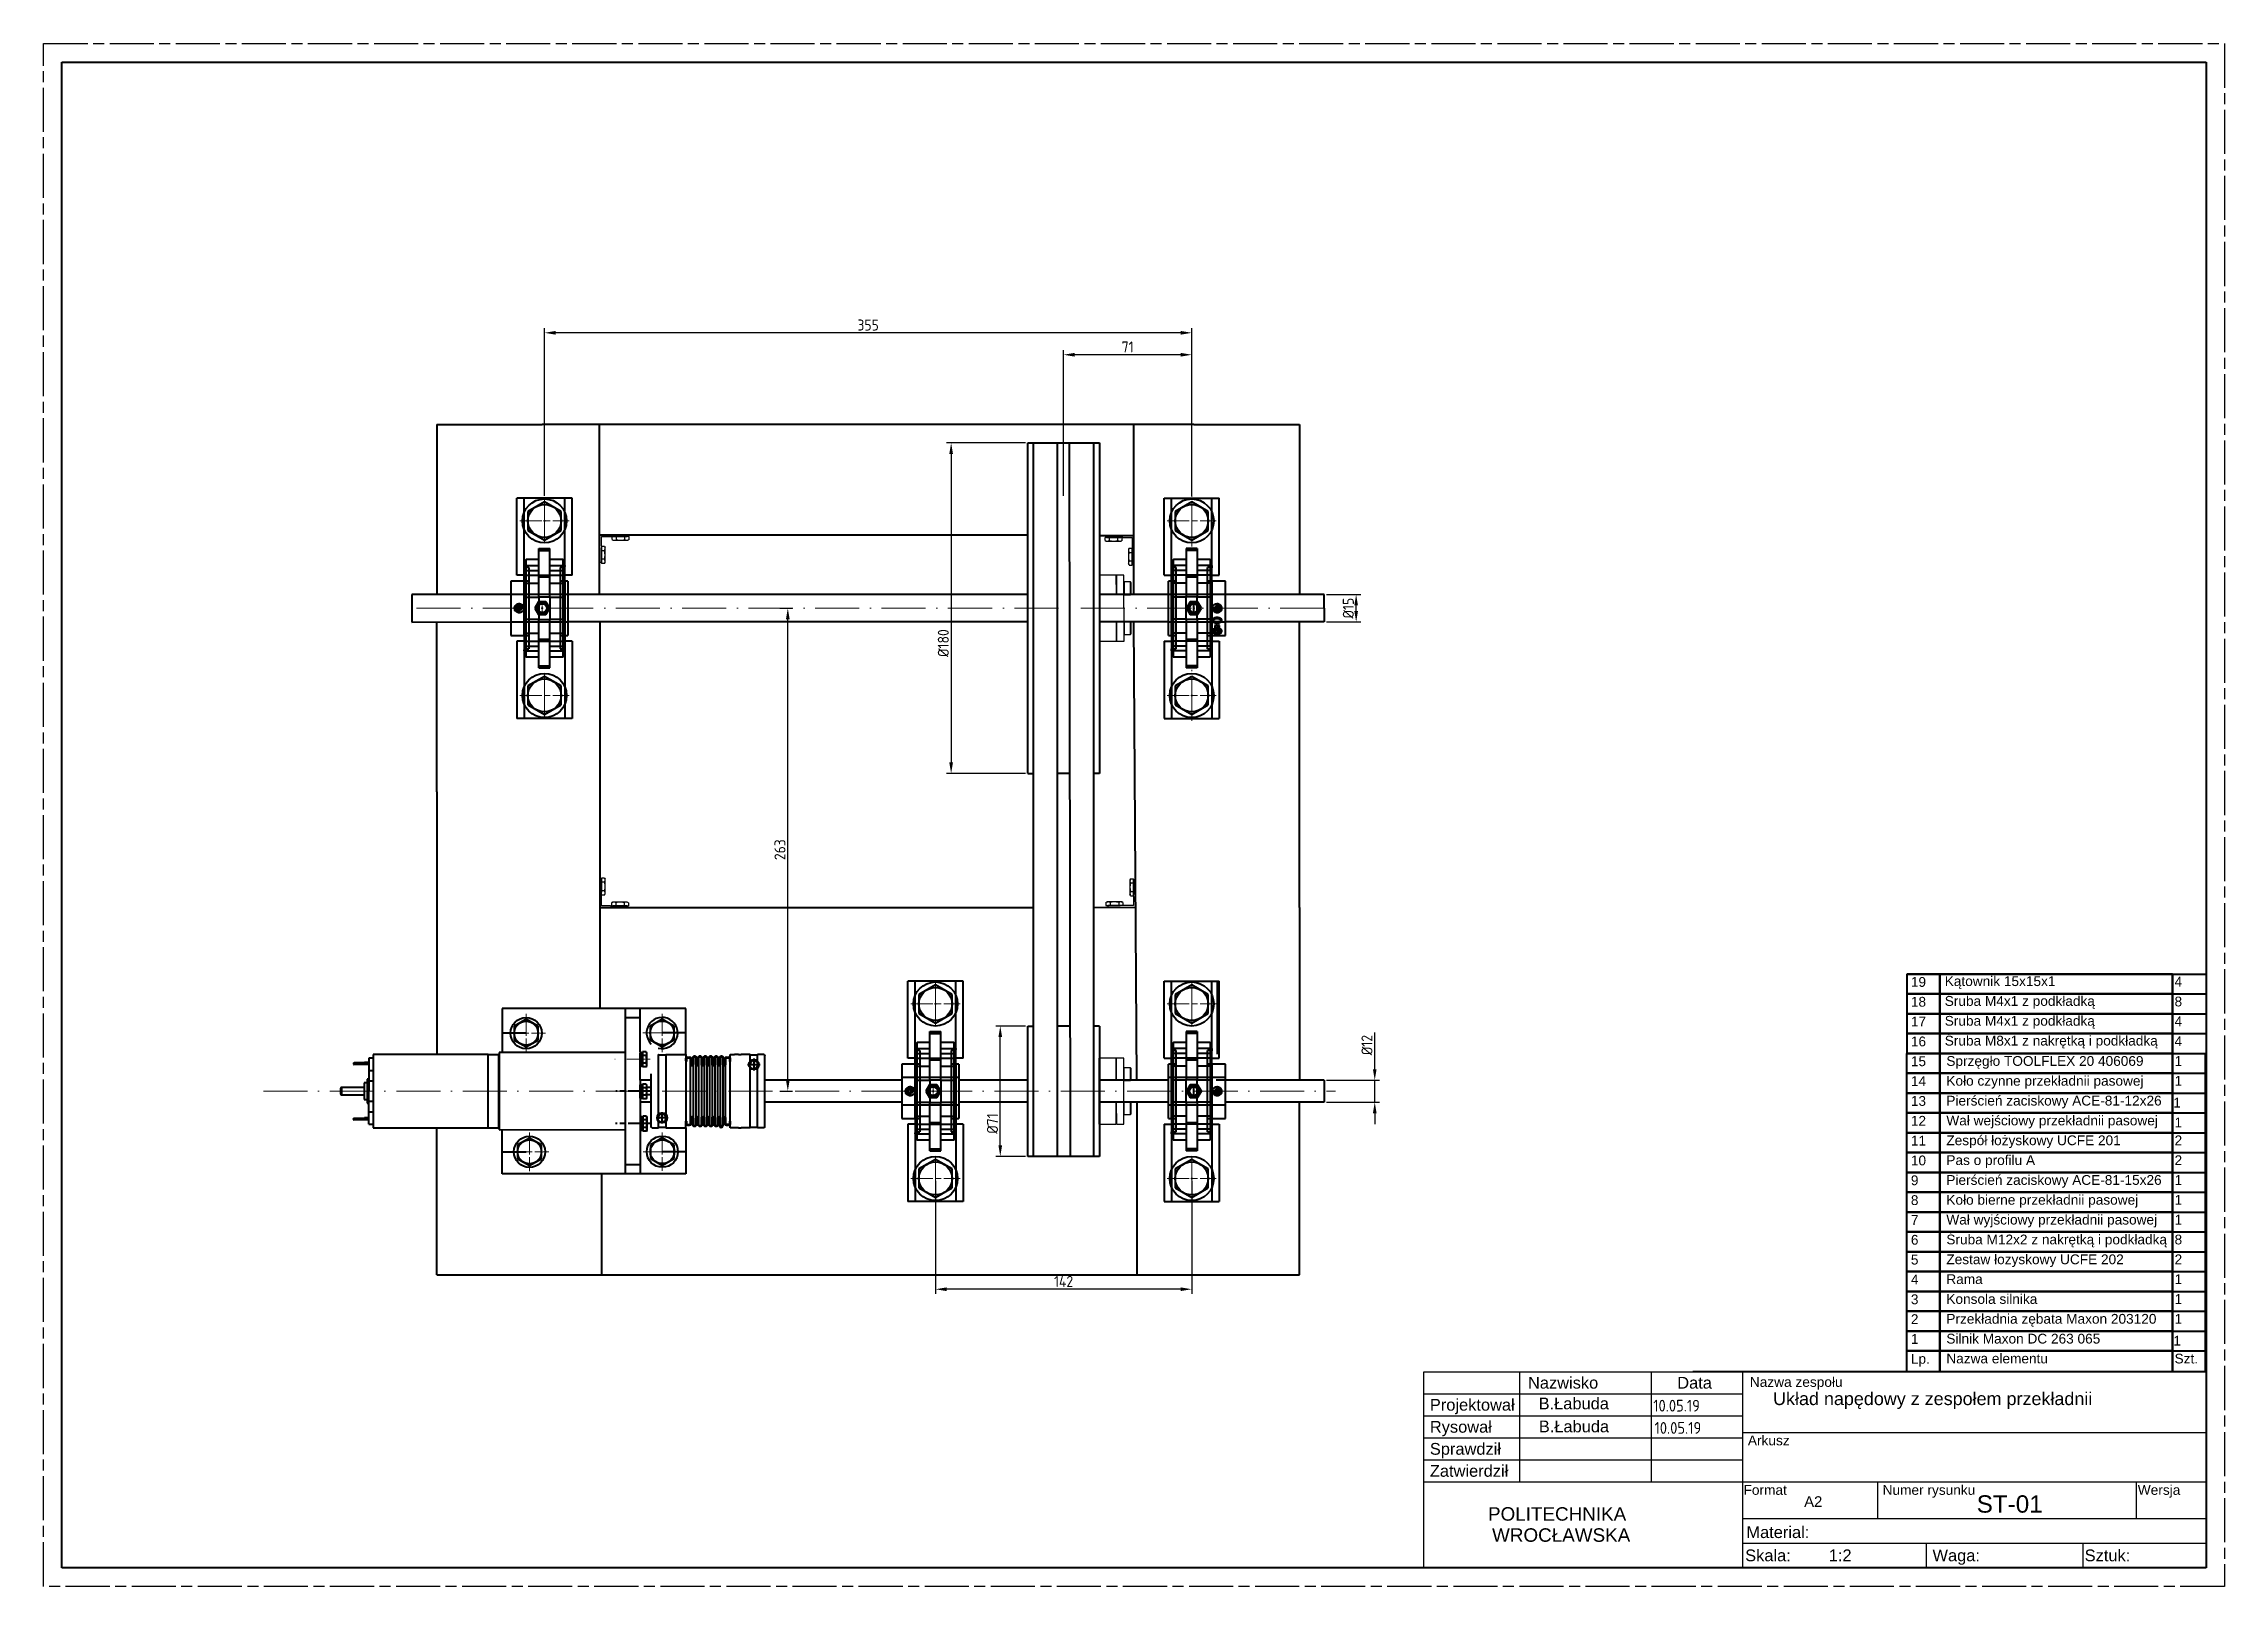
# Model space of a CAD drawing. Header units: millimetres. Extents: x 98 to 4367, y -12 to 2058.
# Drawn here: x 1981 to 2575, y 494 to 914 of the extents above; entities that cross this region are included whole.
import ezdxf
from ezdxf.enums import TextEntityAlignment as Align

# ---------------------------------------------------------------- set-up
doc = ezdxf.new("R2010")
doc.units = ezdxf.units.MM
for name, pattern in [('ACAD_ISO10W100', [18, 12, -3, 0, -3]), ('AM_ISO08W050', [18, 12, -1.5, 3, -1.5]), ('AM_ISO08W050x2', [9, 6, -0.75, 1.5, -0.75]), ('AUSGEZOGEN', [0]), ('KRESKAKROPKA2', [12.7, 6.35, -3.175, 0, -3.175])]:
    doc.linetypes.add(name, pattern=pattern)
doc.layers.get('0').update_dxf_attribs({"lineweight": 50})
doc.layers.get('Defpoints').update_dxf_attribs({"lineweight": 30})
for name, color, linetype, lineweight in [('AM_0N', 7, 'Continuous', 30), ('AM_4', 7, 'Continuous', 30), ('AM_5', 7, 'Continuous', 15), ('AM_7', 7, 'AM_ISO08W050', 15), ('AM_7N', 7, 'AM_ISO08W050', 15), ('Default', 7, 'Continuous', 30), ('L5STAR', 7, 'AUSGEZOGEN', 50), ('Osie', 50, 'ACAD_ISO10W100', 13), ('oś', 7, 'KRESKAKROPKA2', 13)]:
    doc.layers.add(name, color=color, linetype=linetype, lineweight=lineweight)
doc.layers.add('niewidoczna', color=7, linetype='AM_ISO08W050', lineweight=30, plot=False)
doc.styles.add('Annotative', font='arial.ttf')
doc.styles.add('opis', font='arial.ttf', dxfattribs={"height": 2.5})
doc.styles.add('SEACAD_arial_ttf', font='arial.ttf')
doc.styles.add('SEACAD_arial_ttfB', font='arial.ttf')
doc.styles.get("Standard").update_dxf_attribs({"font": 'geniso.shx'})
doc.dimstyles.new('ISO-25$0', dxfattribs={"dimtxt": 2.5, "dimasz": 2.5, "dimexe": 1.25, "dimexo": 0.625, "dimtad": 1, "dimtxsty": 'Standard', "dimcen": 2.5, "dimadec": 0, "dimazin": 0, "dimtfac": 1, "dimtmove": 0, "dimatfit": 3, "dimfxl": 1, "dimarcsym": 0})

msp = doc.modelspace()

# ---------------------------------------------------------------- texts
at = {"attachment_point": 1}
for s, insert, char_height, width, style in [('{\\H1.4x;19}', (2489.968, 659.638), 1.9, 8.72614, 'Annotative'), ('{\\H1.4x;Kątownik 15x15x1}', (2499.191, 659.854), 1.9, 75.71241, 'Annotative'), ('{\\H1.4x;4}', (2561.79, 659.709), 1.9, 8.89069, 'Annotative'), ('{\\H1.4x;18}', (2489.968, 654.238), 1.9, 8.72614, 'Annotative'), ('{\\H1.4x;Śruba M4x1 z podkładką}', (2499.191, 654.454), 1.9, 75.71241, 'Annotative'), ('{\\H1.4x;8}', (2561.79, 654.309), 1.9, 8.89069, 'Annotative'), ('{\\H1.4x;17}', (2489.968, 648.838), 1.9, 8.72614, 'Annotative'), ('{\\H1.4x;Śruba M4x1 z podkładką}', (2499.191, 649.054), 1.9, 75.71241, 'Annotative'), ('{\\H1.4x;4}', (2561.79, 648.909), 1.9, 8.89069, 'Annotative'), ('{\\H1.4x;16}', (2489.968, 643.438), 1.9, 8.72614, 'Annotative'), ('{\\H1.4x;Śruba M8x1 z nakrętką i podkładką}', (2499.191, 643.654), 1.9, 75.71241, 'Annotative'), ('{\\H1.4x;4}', (2561.79, 643.509), 1.9, 8.89069, 'Annotative'), ('{\\H1.4x;15}', (2489.968, 638.038), 1.9, 8.72614, 'Annotative'), ('{\\H1.4x;Sprzęgło TOOLFLEX 20 406069}', (2499.633, 638.124), 1.9, 74.04211, 'Annotative'), ('{\\H1.4x;1}', (2561.79, 638.109), 1.9, 8.89069, 'Annotative'), ('{\\H1.4x;14}', (2489.968, 632.638), 1.9, 8.72614, 'Annotative'), ('{\\H1.4x;Koło czynne przekładnii pasowej}', (2499.633, 632.724), 1.9, 72.75154, 'Annotative'), ('{\\H1.4x;1}', (2561.79, 632.709), 1.9, 8.72614, 'Annotative'), ('{\\H1.4x;13}', (2489.968, 627.238), 1.9, 8.72614, 'Annotative'), ('{\\H1.4x;Pierścień zaciskowy ACE-81-12x26}', (2499.633, 627.324), 1.9, 59.88846, 'Annotative'), ('{\\H1.4x;1}', (2561.43, 626.775), 1.9, 8.72614, 'Annotative'), ('{\\H1.4x;12}', (2489.968, 621.838), 1.9, 8.72614, 'Annotative'), ('{\\H1.4x;Wał wejściowy przekładnii pasowej}', (2499.633, 621.924), 1.9, 59.88846, 'Annotative'), ('{\\H1.4x;1}', (2561.78, 621.375), 1.9, 8.72614, 'Annotative'), ('{\\H1.4x;11}', (2489.968, 616.438), 1.9, 8.72614, 'Annotative'), ('{\\H1.4x;Zespół łożyskowy UCFE 201}', (2499.633, 616.524), 1.9, 59.88846, 'Annotative'), ('{\\H1.4x;2}', (2561.79, 616.509), 1.9, 8.72614, 'Annotative'), ('{\\H1.4x;10}', (2489.968, 611.038), 1.9, 8.72614, 'Annotative'), ('{\\H1.4x;Pas o profilu A}', (2499.633, 611.124), 1.9, 59.88846, 'Annotative'), ('{\\H1.4x;Pierścień zaciskowy ACE-81-15x26}', (2499.633, 605.724), 1.9, 59.88846, 'Annotative'), ('{\\H1.4x;2}', (2561.79, 611.109), 1.9, 8.72614, 'Annotative'), ('{\\H1.4x;8}', (2489.968, 600.238), 1.9, 8.72614, 'Annotative'), ('{\\H1.4x;9}', (2489.968, 605.638), 1.9, 8.72614, 'Annotative'), ('{\\H1.4x;Koło bierne przekładnii pasowej}', (2499.633, 600.324), 1.9, 59.88846, 'Annotative'), ('{\\H1.4x;1}', (2561.79, 605.709), 1.9, 8.72614, 'Annotative'), ('{\\H1.4x;1}', (2561.79, 600.309), 1.9, 8.72614, 'Annotative'), ('{\\H1.4x;7}', (2489.968, 594.838), 1.9, 8.72614, 'Annotative'), ('{\\H1.4x;Wał wyjściowy przekładnii pasowej}', (2499.633, 594.924), 1.9, 85.10187, 'Annotative'), ('{\\H1.4x;1}', (2561.79, 594.909), 1.9, 8.72614, 'Annotative'), ('{\\H1.4x;6}', (2489.968, 589.438), 1.9, 8.72614, 'Annotative'), ('{\\H1.4x;Śruba M12x2 z nakrętką i podkładką}', (2499.633, 589.524), 1.9, 75.71241, 'Annotative'), ('{\\H1.4x;8}', (2561.79, 589.509), 1.9, 8.72614, 'Annotative'), ('{\\H1.4x;5}', (2489.968, 584.038), 1.9, 8.72614, 'Annotative'), ('{\\H1.4x;Zestaw łozyskowy UCFE 202}', (2499.633, 584.124), 1.9, 59.88846, 'Annotative'), ('{\\H1.4x;2}', (2561.79, 584.109), 1.9, 8.72614, 'Annotative'), ('{\\H1.4x;4}', (2489.968, 578.638), 1.9, 8.72614, 'Annotative'), ('{\\H1.4x;Rama}', (2499.633, 578.724), 1.9, 59.88846, 'Annotative'), ('{\\H1.4x;1}', (2561.79, 578.709), 1.9, 8.72614, 'Annotative'), ('{\\H1.4x;1}', (2561.79, 578.709), 1.9, 8.72614, 'Annotative'), ('{\\H1.4x;3}', (2489.968, 573.238), 1.9, 8.72614, 'Annotative'), ('{\\H1.4x;Konsola silnika}', (2499.633, 573.324), 1.9, 59.88846, 'Annotative'), ('{\\H1.4x;1}', (2561.79, 573.309), 1.9, 8.72614, 'Annotative'), ('{\\H1.4x;2}', (2489.968, 567.838), 1.9, 8.72614, 'Annotative'), ('{\\H1.4x;Przekładnia zębata Maxon 203120}', (2499.633, 567.924), 1.9, 89.62013, 'Annotative'), ('{\\H1.4x;1}', (2561.79, 567.909), 1.9, 8.72614, 'Annotative'), ('{\\H1.4x;1}', (2489.968, 562.438), 1.9, 8.72614, 'Annotative'), ('{\\H1.4x;Silnik Maxon DC 263 065}', (2499.633, 562.524), 1.9, 72.75154, 'Annotative'), ('{\\H1.4x;1}', (2561.466, 561.975), 1.9, 8.72614, 'Annotative'), ('{\\H1.4x;Lp.}', (2489.968, 557.038), 1.9, 8.72614, 'Annotative'), ('{\\H1.4x;Nazwa elementu}', (2499.633, 557.124), 1.9, 59.88846, 'Annotative'), ('{\\H1.4x;Szt.}', (2561.79, 557.109), 1.9, 8.72614, 'Annotative'), ('B.Łabuda', (2388.578, 545.154), 3.2004, 23.60693, 'SEACAD_arial_ttfB'), ('B.Łabuda', (2388.627, 538.899), 3.2004, 23.60693, 'SEACAD_arial_ttfB'), ('1:2', (2467.608, 503.808), 3.2004, 23.60693, 'SEACAD_arial_ttfB'), ('1:2', (2467.608, 503.808), 3.2004, 23.60693, 'SEACAD_arial_ttfB')]:
    msp.add_mtext(s, dxfattribs=dict(at, insert=insert, char_height=char_height, width=width, style=style))
at = {"insert": (2452.429, 546.61), "char_height": 3.5, "attachment_point": 1, "style": 'opis'}
msp.add_mtext_dynamic_manual_height_columns('Układ napędowy z zespołem przekładnii', width=102.69383, gutter_width=12.5, heights=[0], dxfattribs=at)
at = {"layer": 'AM_5', "char_height": 3.2004, "attachment_point": 1}
for insert in [(2419.789, 544.546), (2420.145, 538.494)]:
    msp.add_mtext_dynamic_manual_height_columns('{\\C0;10.05.19}', width=35.79879, gutter_width=12.5, heights=[0], dxfattribs=dict(at, insert=insert))
at = {"layer": 'Default', "color": 7, "linetype": 'Continuous'}
for s, height, style, p in [('Nazwisko', 3.2004, 'SEACAD_arial_ttf', (2385.677, 550.796)), ('Data', 3.2004, 'SEACAD_arial_ttf', (2426.331, 550.796)), (' Nazwa zespołu', 2.667, 'SEACAD_arial_ttf', (2445.067, 550.737)), (' Nazwa zespołu', 2.667, 'SEACAD_arial_ttf', (2445.067, 550.737)), ('Projektował', 3.2004, 'SEACAD_arial_ttf', (2358.948, 544.795)), ('Rysował', 3.2004, 'SEACAD_arial_ttf', (2358.948, 538.795)), ('Arkusz', 2.667, 'SEACAD_arial_ttf', (2445.565, 534.812)), ('Arkusz', 2.667, 'SEACAD_arial_ttf', (2445.565, 534.812)), ('Sprawdził', 3.2004, 'SEACAD_arial_ttf', (2358.948, 532.794)), ('Zatwierdził', 3.2004, 'SEACAD_arial_ttf', (2358.948, 526.793)), ('Format', 2.667, 'SEACAD_arial_ttf', (2444.383, 521.344)), ('Format', 2.667, 'SEACAD_arial_ttf', (2444.383, 521.344)), ('A2', 2.8804, 'SEACAD_arial_ttfB', (2460.911, 518.288)), ('Numer rysunku', 2.667, 'SEACAD_arial_ttf', (2482.261, 521.344)), ('Numer rysunku', 2.667, 'SEACAD_arial_ttf', (2482.261, 521.344)), ('Wersja', 2.667, 'SEACAD_arial_ttf', (2551.771, 521.344)), ('Wersja', 2.667, 'SEACAD_arial_ttf', (2551.771, 521.344)), ('     POLITECHNIKA                      ', 3.675, 'SEACAD_arial_ttf', (2367.65, 515.318)), ('             WROCŁAWSKA', 3.675, 'SEACAD_arial_ttf', (2357.348, 509.566)), ('Material:', 3.2004, 'SEACAD_arial_ttf', (2445.166, 510.114)), ('Material:', 3.2004, 'SEACAD_arial_ttf', (2445.166, 510.114)), ('Skala:', 3.2004, 'SEACAD_arial_ttf', (2444.833, 503.79)), ('Skala:', 3.2004, 'SEACAD_arial_ttf', (2444.833, 503.79)), ('Waga:', 3.2004, 'SEACAD_arial_ttf', (2495.863, 503.79)), ('Waga:', 3.2004, 'SEACAD_arial_ttf', (2495.863, 503.79)), ('Sztuk:', 3.2004, 'SEACAD_arial_ttf', (2537.306, 503.79)), ('Sztuk:', 3.2004, 'SEACAD_arial_ttf', (2537.306, 503.79))]:
    msp.add_text(s, height=height, dxfattribs=dict(at, style=style)).set_placement(p, align=Align.TOP_LEFT)
at = {"layer": 'Default', "insert": (2507.898, 518.549), "char_height": 4.725, "attachment_point": 1}
msp.add_mtext_dynamic_manual_height_columns('{\\fArial|b0|i0|c238|p34;\\C0;ST-01}', width=35.79879, gutter_width=12.5, heights=[0], dxfattribs=at)

# ---------------------------------------------------------------- blocks, each defined once
blk = doc.blocks.new('*U824')
at = {"color": 2, "linetype": 'Continuous', "extrusion": (0, 0, -1)}
for points in [[(-116.9, 246.2), (-117.8, 246), (-116.5, 245.8)], [(-117.4, 246.5), (-119.6, 246.2), (-116.9, 246.2)], [(-116.9, 246.2), (-118.2, 246.1), (-117.8, 246)], [(-119.6, 246.2), (-118.2, 246.1), (-116.9, 246.2)], [(-117.9, 246.7), (-119.1, 246.5), (-117.4, 246.5)], [(-119.1, 246.5), (-119.6, 246.2), (-117.4, 246.5)], [(-119.1, 246.5), (-117.9, 246.7), (-118.5, 246.7)], [(-119.6, 246.2), (-118.7, 246), (-118.2, 246.1)], [(-119.6, 246.2), (-120, 245.8), (-118.7, 246)], [(-118.7, 246), (-120, 245.8), (-119.1, 245.8)], [(-119.1, 245.8), (-120, 245.8), (-119.4, 245.5)], [(-120, 245.8), (-120.2, 245.2), (-119.4, 245.5)], [(-119.4, 245.5), (-120.2, 245.2), (-119.6, 245.1)], [(-120.2, 245.2), (-120.3, 244.6), (-119.6, 245.1)], [(-119.6, 245.1), (-120.3, 244.6), (-119.7, 244.6)], [(-119.7, 244.6), (-120.3, 237.8), (-119.7, 237.8)], [(-120.3, 244.6), (-120.3, 237.8), (-119.7, 244.6)], [(-120.3, 237.8), (-119.7, 237.3), (-119.7, 237.8)]]:
    blk.add_solid(points, dxfattribs=at)
blk = doc.blocks.new('*U825')
at = {"color": 2, "linetype": 'Continuous', "extrusion": (0, 0, -1)}
for points in [[(-122.7, 246.2), (-123.6, 246), (-122.3, 245.8)], [(-123.2, 246.5), (-125.4, 246.2), (-122.7, 246.2)], [(-122.7, 246.2), (-124.1, 246.1), (-123.6, 246)], [(-125.4, 246.2), (-124.1, 246.1), (-122.7, 246.2)], [(-123.8, 246.7), (-124.9, 246.5), (-123.2, 246.5)], [(-124.9, 246.5), (-125.4, 246.2), (-123.2, 246.5)], [(-124.9, 246.5), (-123.8, 246.7), (-124.4, 246.7)], [(-125.4, 246.2), (-124.5, 246), (-124.1, 246.1)], [(-125.4, 246.2), (-125.8, 245.8), (-124.5, 246)], [(-124.5, 246), (-125.8, 245.8), (-124.9, 245.8)], [(-124.9, 245.8), (-125.8, 245.8), (-125.2, 245.5)], [(-125.8, 245.8), (-126, 245.2), (-125.2, 245.5)], [(-125.2, 245.5), (-126, 245.2), (-125.5, 245.1)], [(-126, 245.2), (-126.1, 244.6), (-125.5, 245.1)], [(-125.5, 245.1), (-126.1, 244.6), (-125.5, 244.6)], [(-125.5, 244.6), (-126.1, 237.8), (-125.5, 237.8)], [(-126.1, 244.6), (-126.1, 237.8), (-125.5, 244.6)], [(-126.1, 237.8), (-125.6, 237.3), (-125.5, 237.8)]]:
    blk.add_solid(points, dxfattribs=at)
blk = doc.blocks.new('*U826')
at = {"color": 2, "linetype": 'Continuous', "extrusion": (0, 0, -1)}
for points in [[(-128.6, 246.2), (-129.5, 246), (-128.2, 245.8)], [(-129.1, 246.5), (-131.3, 246.2), (-128.6, 246.2)], [(-128.6, 246.2), (-129.9, 246.1), (-129.5, 246)], [(-131.3, 246.2), (-129.9, 246.1), (-128.6, 246.2)], [(-129.6, 246.7), (-130.8, 246.5), (-129.1, 246.5)], [(-130.8, 246.5), (-131.3, 246.2), (-129.1, 246.5)], [(-130.8, 246.5), (-129.6, 246.7), (-130.2, 246.7)], [(-131.3, 246.2), (-130.4, 246), (-129.9, 246.1)], [(-131.3, 246.2), (-131.6, 245.8), (-130.4, 246)], [(-130.4, 246), (-131.6, 245.8), (-130.8, 245.8)], [(-130.8, 245.8), (-131.6, 245.8), (-131.1, 245.5)], [(-131.6, 245.8), (-131.9, 245.2), (-131.1, 245.5)], [(-131.1, 245.5), (-131.9, 245.2), (-131.3, 245.1)], [(-131.9, 245.2), (-132, 244.6), (-131.3, 245.1)], [(-131.3, 245.1), (-132, 244.6), (-131.4, 244.6)], [(-131.4, 244.6), (-132, 237.8), (-131.4, 237.8)], [(-132, 244.6), (-132, 237.8), (-131.4, 244.6)], [(-132, 237.8), (-131.4, 237.3), (-131.4, 237.8)]]:
    blk.add_solid(points, dxfattribs=at)
blk = doc.blocks.new('*U827')
at = {"color": 2, "linetype": 'Continuous', "extrusion": (0, 0, -1)}
for points in [[(-134.4, 246.2), (-135.3, 246), (-134, 245.8)], [(-134.9, 246.5), (-137.1, 246.2), (-134.4, 246.2)], [(-134.4, 246.2), (-135.8, 246.1), (-135.3, 246)], [(-137.1, 246.2), (-135.8, 246.1), (-134.4, 246.2)], [(-135.5, 246.7), (-136.6, 246.5), (-134.9, 246.5)], [(-136.6, 246.5), (-137.1, 246.2), (-134.9, 246.5)], [(-136.6, 246.5), (-135.5, 246.7), (-136, 246.7)], [(-137.1, 246.2), (-136.2, 246), (-135.8, 246.1)], [(-137.1, 246.2), (-137.5, 245.8), (-136.2, 246)], [(-136.2, 246), (-137.5, 245.8), (-136.6, 245.8)], [(-136.6, 245.8), (-137.5, 245.8), (-136.9, 245.5)], [(-137.5, 245.8), (-137.7, 245.2), (-136.9, 245.5)], [(-136.9, 245.5), (-137.7, 245.2), (-137.1, 245.1)], [(-137.7, 245.2), (-137.8, 244.6), (-137.1, 245.1)], [(-137.1, 245.1), (-137.8, 244.6), (-137.2, 244.6)], [(-137.2, 244.6), (-137.8, 237.8), (-137.2, 237.8)], [(-137.8, 244.6), (-137.8, 237.8), (-137.2, 244.6)], [(-137.8, 237.8), (-137.3, 237.3), (-137.2, 237.8)]]:
    blk.add_solid(points, dxfattribs=at)
blk = doc.blocks.new('*U828')
at = {"color": 2, "linetype": 'Continuous', "extrusion": (0, 0, -1)}
for points in [[(-140.3, 246.2), (-141.1, 246), (-139.9, 245.8)], [(-140.7, 246.5), (-143, 246.2), (-140.3, 246.2)], [(-140.3, 246.2), (-141.6, 246.1), (-141.1, 246)], [(-143, 246.2), (-141.6, 246.1), (-140.3, 246.2)], [(-141.3, 246.7), (-142.5, 246.5), (-140.7, 246.5)], [(-142.5, 246.5), (-143, 246.2), (-140.7, 246.5)], [(-142.5, 246.5), (-141.3, 246.7), (-141.9, 246.7)], [(-143, 246.2), (-142.1, 246), (-141.6, 246.1)], [(-143, 246.2), (-143.3, 245.8), (-142.1, 246)], [(-142.1, 246), (-143.3, 245.8), (-142.5, 245.8)], [(-142.5, 245.8), (-143.3, 245.8), (-142.8, 245.5)], [(-143.3, 245.8), (-143.6, 245.2), (-142.8, 245.5)], [(-142.8, 245.5), (-143.6, 245.2), (-143, 245.1)], [(-143.6, 245.2), (-143.7, 244.6), (-143, 245.1)], [(-143, 245.1), (-143.7, 244.6), (-143.1, 244.6)], [(-143.1, 244.6), (-143.7, 237.8), (-143.1, 237.8)], [(-143.7, 244.6), (-143.7, 237.8), (-143.1, 244.6)], [(-143.7, 237.8), (-143.1, 237.3), (-143.1, 237.8)]]:
    blk.add_solid(points, dxfattribs=at)
blk = doc.blocks.new('*U829')
at = {"color": 2, "linetype": 'Continuous', "extrusion": (0, 0, -1)}
for points in [[(-146.1, 246.2), (-147, 246), (-145.7, 245.8)], [(-146.6, 246.5), (-148.8, 246.2), (-146.1, 246.2)], [(-146.1, 246.2), (-147.4, 246.1), (-147, 246)], [(-148.8, 246.2), (-147.4, 246.1), (-146.1, 246.2)], [(-147.2, 246.7), (-148.3, 246.5), (-146.6, 246.5)], [(-148.3, 246.5), (-148.8, 246.2), (-146.6, 246.5)], [(-148.3, 246.5), (-147.2, 246.7), (-147.7, 246.7)], [(-148.8, 246.2), (-147.9, 246), (-147.4, 246.1)], [(-148.8, 246.2), (-149.2, 245.8), (-147.9, 246)], [(-147.9, 246), (-149.2, 245.8), (-148.3, 245.8)], [(-148.3, 245.8), (-149.2, 245.8), (-148.6, 245.5)], [(-149.2, 245.8), (-149.4, 245.2), (-148.6, 245.5)], [(-148.6, 245.5), (-149.4, 245.2), (-148.8, 245.1)], [(-149.4, 245.2), (-149.5, 244.6), (-148.8, 245.1)], [(-148.8, 245.1), (-149.5, 244.6), (-148.9, 244.6)], [(-148.9, 244.6), (-149.5, 237.8), (-148.9, 237.8)], [(-149.5, 244.6), (-149.5, 237.8), (-148.9, 244.6)], [(-149.5, 237.8), (-149, 237.3), (-148.9, 237.8)]]:
    blk.add_solid(points, dxfattribs=at)
blk = doc.blocks.new('*U830')
at = {"color": 2, "linetype": 'Continuous', "extrusion": (0, 0, -1)}
for points in [[(-116.2, 237.8), (-116.7, 237.3), (-116.1, 237.5)], [(-116.5, 245.8), (-117, 245.5), (-116.2, 245.2)], [(-117, 245.5), (-116.8, 245.1), (-116.2, 245.2)], [(-116.2, 245.2), (-116.8, 245.1), (-116.2, 244.6)], [(-116.8, 245.1), (-116.8, 244.6), (-116.2, 244.6)], [(-116.2, 244.6), (-116.8, 237.8), (-116.2, 237.8)], [(-116.8, 244.6), (-116.8, 237.8), (-116.2, 244.6)], [(-116.8, 237.8), (-116.7, 237.3), (-116.2, 237.8)], [(-117.8, 246), (-117.4, 245.8), (-116.5, 245.8)], [(-117.4, 245.8), (-117, 245.5), (-116.5, 245.8)], [(-115.7, 237), (-116.5, 236.9), (-115.4, 236.9)], [(-116, 237.2), (-116.5, 236.9), (-115.7, 237)], [(-116.1, 237.5), (-116.7, 237.3), (-116, 237.2)], [(-116.7, 237.3), (-116.5, 236.9), (-116, 237.2)]]:
    blk.add_solid(points, dxfattribs=at)
blk = doc.blocks.new('*U831')
at = {"color": 2, "linetype": 'Continuous', "extrusion": (0, 0, -1)}
for points in [[(-122, 237.8), (-122.5, 237.3), (-121.9, 237.5)], [(-122.1, 245.2), (-122.7, 245.1), (-122, 244.6)], [(-122.7, 245.1), (-122.6, 244.6), (-122, 244.6)], [(-122, 244.6), (-122.6, 237.8), (-122, 237.8)], [(-122.6, 244.6), (-122.6, 237.8), (-122, 244.6)], [(-122.6, 237.8), (-122.5, 237.3), (-122, 237.8)], [(-122.3, 245.8), (-122.9, 245.5), (-122.1, 245.2)], [(-122.9, 245.5), (-122.7, 245.1), (-122.1, 245.2)], [(-123.6, 246), (-123.2, 245.8), (-122.3, 245.8)], [(-123.2, 245.8), (-122.9, 245.5), (-122.3, 245.8)], [(-121.6, 237), (-122.3, 236.9), (-121.3, 236.9)], [(-121.8, 237.2), (-122.3, 236.9), (-121.6, 237)], [(-121.9, 237.5), (-122.5, 237.3), (-121.8, 237.2)], [(-122.5, 237.3), (-122.3, 236.9), (-121.8, 237.2)]]:
    blk.add_solid(points, dxfattribs=at)
blk = doc.blocks.new('*U832')
at = {"color": 2, "linetype": 'Continuous', "extrusion": (0, 0, -1)}
for points in [[(-127.9, 245.2), (-128.5, 245.1), (-127.8, 244.6)], [(-128.5, 245.1), (-128.4, 244.6), (-127.8, 244.6)], [(-127.8, 244.6), (-128.4, 237.8), (-127.8, 237.8)], [(-128.4, 244.6), (-128.4, 237.8), (-127.8, 244.6)], [(-127.8, 237.8), (-128.4, 237.3), (-127.8, 237.5)], [(-128.4, 237.8), (-128.4, 237.3), (-127.8, 237.8)], [(-128.2, 245.8), (-128.7, 245.5), (-127.9, 245.2)], [(-128.7, 245.5), (-128.5, 245.1), (-127.9, 245.2)], [(-129.5, 246), (-129, 245.8), (-128.2, 245.8)], [(-129, 245.8), (-128.7, 245.5), (-128.2, 245.8)], [(-127.4, 237), (-128.2, 236.9), (-127.1, 236.9)], [(-127.6, 237.2), (-128.2, 236.9), (-127.4, 237)], [(-127.8, 237.5), (-128.4, 237.3), (-127.6, 237.2)], [(-128.4, 237.3), (-128.2, 236.9), (-127.6, 237.2)]]:
    blk.add_solid(points, dxfattribs=at)
blk = doc.blocks.new('*U833')
at = {"color": 2, "linetype": 'Continuous', "extrusion": (0, 0, -1)}
for points in [[(-133.7, 237.8), (-134.2, 237.3), (-133.6, 237.5)], [(-133.8, 245.2), (-134.4, 245.1), (-133.7, 244.6)], [(-134.4, 245.1), (-134.3, 244.6), (-133.7, 244.6)], [(-133.7, 244.6), (-134.3, 237.8), (-133.7, 237.8)], [(-134.3, 244.6), (-134.3, 237.8), (-133.7, 244.6)], [(-134.3, 237.8), (-134.2, 237.3), (-133.7, 237.8)], [(-134, 245.8), (-134.6, 245.5), (-133.8, 245.2)], [(-134.6, 245.5), (-134.4, 245.1), (-133.8, 245.2)], [(-135.3, 246), (-134.9, 245.8), (-134, 245.8)], [(-134.9, 245.8), (-134.6, 245.5), (-134, 245.8)], [(-133.3, 237), (-134, 236.9), (-133, 236.9)], [(-133.5, 237.2), (-134, 236.9), (-133.3, 237)], [(-133.6, 237.5), (-134.2, 237.3), (-133.5, 237.2)], [(-134.2, 237.3), (-134, 236.9), (-133.5, 237.2)]]:
    blk.add_solid(points, dxfattribs=at)
blk = doc.blocks.new('*U834')
at = {"color": 2, "linetype": 'Continuous', "extrusion": (0, 0, -1)}
for points in [[(-139.6, 245.2), (-140.2, 245.1), (-139.5, 244.6)], [(-140.2, 245.1), (-140.1, 244.6), (-139.5, 244.6)], [(-139.5, 244.6), (-140.1, 237.8), (-139.5, 237.8)], [(-140.1, 244.6), (-140.1, 237.8), (-139.5, 244.6)], [(-139.5, 237.8), (-140.1, 237.3), (-139.5, 237.5)], [(-140.1, 237.8), (-140.1, 237.3), (-139.5, 237.8)], [(-139.9, 245.8), (-140.4, 245.5), (-139.6, 245.2)], [(-140.4, 245.5), (-140.2, 245.1), (-139.6, 245.2)], [(-141.1, 246), (-140.7, 245.8), (-139.9, 245.8)], [(-140.7, 245.8), (-140.4, 245.5), (-139.9, 245.8)], [(-139.1, 237), (-139.9, 236.9), (-138.8, 236.9)], [(-139.3, 237.2), (-139.9, 236.9), (-139.1, 237)], [(-139.5, 237.5), (-140.1, 237.3), (-139.3, 237.2)], [(-140.1, 237.3), (-139.9, 236.9), (-139.3, 237.2)]]:
    blk.add_solid(points, dxfattribs=at)
blk = doc.blocks.new('*U835')
at = {"color": 2, "linetype": 'Continuous', "extrusion": (0, 0, -1)}
for points in [[(-145.4, 237.8), (-145.9, 237.3), (-145.3, 237.5)], [(-145.5, 245.2), (-146.1, 245.1), (-145.4, 244.6)], [(-146.1, 245.1), (-146, 244.6), (-145.4, 244.6)], [(-145.4, 244.6), (-146, 237.8), (-145.4, 237.8)], [(-146, 244.6), (-146, 237.8), (-145.4, 244.6)], [(-146, 237.8), (-145.9, 237.3), (-145.4, 237.8)], [(-145.7, 245.8), (-146.3, 245.5), (-145.5, 245.2)], [(-146.3, 245.5), (-146.1, 245.1), (-145.5, 245.2)], [(-147, 246), (-146.6, 245.8), (-145.7, 245.8)], [(-146.6, 245.8), (-146.3, 245.5), (-145.7, 245.8)], [(-145, 237), (-145.7, 236.9), (-144.7, 236.9)], [(-145.2, 237.2), (-145.7, 236.9), (-145, 237)], [(-145.3, 237.5), (-145.9, 237.3), (-145.2, 237.2)], [(-145.9, 237.3), (-145.7, 236.9), (-145.2, 237.2)]]:
    blk.add_solid(points, dxfattribs=at)
blk = doc.blocks.new('*U836')
at = {"color": 2, "linetype": 'Continuous', "extrusion": (0, 0, -1)}
for points in [[(-109.2, 245.1), (-110.1, 245), (-108.9, 244.7)], [(-109.5, 245.4), (-113.9, 245.1), (-109.2, 245.1)], [(-109.2, 245.1), (-110.4, 245), (-110.1, 245)], [(-113.9, 245.1), (-110.4, 245), (-109.2, 245.1)], [(-110, 245.5), (-113.5, 245.4), (-109.5, 245.4)], [(-113.5, 245.4), (-113.9, 245.1), (-109.5, 245.4)], [(-110.4, 245.6), (-113.1, 245.5), (-110, 245.5)], [(-113.1, 245.5), (-113.5, 245.4), (-110, 245.5)], [(-113.1, 245.5), (-110.4, 245.6), (-112.6, 245.6)], [(-113.9, 245.1), (-112.6, 245), (-110.4, 245)], [(-113.9, 245.1), (-113, 245), (-112.6, 245)], [(-113.9, 245.1), (-114.2, 244.7), (-113, 245)], [(-113, 245), (-114.2, 244.7), (-113.3, 244.8)], [(-113.3, 244.8), (-114.2, 244.7), (-113.6, 244.5)], [(-114.2, 244.7), (-114.4, 244.3), (-113.6, 244.5)], [(-113.6, 244.5), (-114.4, 244.3), (-113.8, 244.2)], [(-114.4, 244.3), (-114.4, 243.8), (-113.8, 244.2)], [(-113.8, 244.2), (-114.4, 243.8), (-113.8, 243.8)], [(-113.8, 243.8), (-114.4, 237.8), (-113.8, 237.8)], [(-114.4, 243.8), (-114.4, 237.8), (-113.8, 243.8)], [(-114.4, 237.8), (-113.9, 237.3), (-113.8, 237.8)]]:
    blk.add_solid(points, dxfattribs=at)
blk = doc.blocks.new('*U837')
at = {"color": 2, "linetype": 'Continuous', "extrusion": (0, 0, -1)}
for points in [[(-151.8, 245.1), (-152.7, 245), (-151.5, 244.7)], [(-152.1, 245.4), (-156.5, 245.1), (-151.8, 245.1)], [(-151.8, 245.1), (-153, 245), (-152.7, 245)], [(-156.5, 245.1), (-153, 245), (-151.8, 245.1)], [(-152.6, 245.5), (-156.1, 245.4), (-152.1, 245.4)], [(-156.1, 245.4), (-156.5, 245.1), (-152.1, 245.4)], [(-153, 245.6), (-155.7, 245.5), (-152.6, 245.5)], [(-155.7, 245.5), (-156.1, 245.4), (-152.6, 245.5)], [(-155.7, 245.5), (-153, 245.6), (-155.2, 245.6)], [(-156.5, 245.1), (-155.2, 245), (-153, 245)], [(-156.5, 245.1), (-155.6, 245), (-155.2, 245)], [(-156.5, 245.1), (-156.8, 244.7), (-155.6, 245)], [(-155.6, 245), (-156.8, 244.7), (-155.9, 244.8)], [(-155.9, 244.8), (-156.8, 244.7), (-156.2, 244.5)], [(-156.8, 244.7), (-157, 244.3), (-156.2, 244.5)], [(-156.2, 244.5), (-157, 244.3), (-156.4, 244.2)], [(-157, 244.3), (-157, 243.8), (-156.4, 244.2)], [(-156.4, 244.2), (-157, 243.8), (-156.4, 243.8)], [(-156.4, 243.8), (-157, 241.5), (-156.4, 241.5)], [(-157, 243.8), (-157, 241.5), (-156.4, 243.8)]]:
    blk.add_solid(points, dxfattribs=at)
blk = doc.blocks.new('*U838')
at = {"color": 2, "linetype": 'Continuous', "extrusion": (0, 0, -1)}
for points in [[(-108.7, 244.3), (-109.3, 244.2), (-108.6, 243.8)], [(-109.3, 244.2), (-109.2, 243.8), (-108.6, 243.8)], [(-108.6, 243.8), (-109.2, 241.5), (-108.6, 241.5)], [(-109.2, 243.8), (-109.2, 241.5), (-108.6, 243.8)], [(-108.9, 244.7), (-109.5, 244.5), (-108.7, 244.3)], [(-109.5, 244.5), (-109.3, 244.2), (-108.7, 244.3)], [(-110.1, 245), (-109.7, 244.8), (-108.9, 244.7)], [(-109.7, 244.8), (-109.5, 244.5), (-108.9, 244.7)]]:
    blk.add_solid(points, dxfattribs=at)
blk = doc.blocks.new('*U839')
at = {"color": 2, "linetype": 'Continuous', "extrusion": (0, 0, -1)}
for points in [[(-151.3, 244.3), (-151.9, 244.2), (-151.2, 243.8)], [(-151.9, 244.2), (-151.8, 243.8), (-151.2, 243.8)], [(-151.2, 243.8), (-151.8, 237.8), (-151.2, 237.8)], [(-151.8, 243.8), (-151.8, 237.8), (-151.2, 243.8)], [(-151.2, 237.8), (-151.8, 237.3), (-151.2, 237.5)], [(-151.8, 237.8), (-151.8, 237.3), (-151.2, 237.8)], [(-151.5, 244.7), (-152.1, 244.5), (-151.3, 244.3)], [(-152.1, 244.5), (-151.9, 244.2), (-151.3, 244.3)], [(-152.7, 245), (-152.3, 244.8), (-151.5, 244.7)], [(-152.3, 244.8), (-152.1, 244.5), (-151.5, 244.7)], [(-150.8, 237), (-151.6, 236.9), (-150.5, 236.9)], [(-151, 237.2), (-151.6, 236.9), (-150.8, 237)], [(-151.2, 237.5), (-151.8, 237.3), (-151, 237.2)], [(-151.8, 237.3), (-151.6, 236.9), (-151, 237.2)]]:
    blk.add_solid(points, dxfattribs=at)
blk = doc.blocks.new('*U840')
at = {"color": 2, "linetype": 'Continuous', "extrusion": (0, 0, -1)}
for points in [[(-114.4, 237.8), (-114.5, 237.5), (-113.9, 237.3)], [(-114.5, 237.5), (-114.6, 237.2), (-113.9, 237.3)], [(-113.9, 237.3), (-114.6, 237.2), (-114.1, 236.9)]]:
    blk.add_solid(points, dxfattribs=at)
blk = doc.blocks.new('*U841')
at = {"color": 2, "linetype": 'Continuous', "extrusion": (0, 0, -1)}
for points in [[(-120.3, 237.8), (-120.3, 237.5), (-119.7, 237.3)], [(-120.3, 237.5), (-120.5, 237.2), (-119.7, 237.3)], [(-119.7, 237.3), (-120.5, 237.2), (-120, 236.9)]]:
    blk.add_solid(points, dxfattribs=at)
blk = doc.blocks.new('*U842')
at = {"color": 2, "linetype": 'Continuous', "extrusion": (0, 0, -1)}
for points in [[(-126.1, 237.8), (-126.2, 237.5), (-125.6, 237.3)], [(-126.2, 237.5), (-126.3, 237.2), (-125.6, 237.3)], [(-125.6, 237.3), (-126.3, 237.2), (-125.8, 236.9)]]:
    blk.add_solid(points, dxfattribs=at)
blk = doc.blocks.new('*U843')
at = {"color": 2, "linetype": 'Continuous', "extrusion": (0, 0, -1)}
for points in [[(-132, 237.8), (-132, 237.5), (-131.4, 237.3)], [(-132, 237.5), (-132.2, 237.2), (-131.4, 237.3)], [(-131.4, 237.3), (-132.2, 237.2), (-131.6, 236.9)]]:
    blk.add_solid(points, dxfattribs=at)
blk = doc.blocks.new('*U844')
at = {"color": 2, "linetype": 'Continuous', "extrusion": (0, 0, -1)}
for points in [[(-137.8, 237.8), (-137.9, 237.5), (-137.3, 237.3)], [(-137.9, 237.5), (-138, 237.2), (-137.3, 237.3)], [(-137.3, 237.3), (-138, 237.2), (-137.5, 236.9)]]:
    blk.add_solid(points, dxfattribs=at)
blk = doc.blocks.new('*U845')
at = {"color": 2, "linetype": 'Continuous', "extrusion": (0, 0, -1)}
for points in [[(-143.7, 237.8), (-143.7, 237.5), (-143.1, 237.3)], [(-143.7, 237.5), (-143.9, 237.2), (-143.1, 237.3)], [(-143.1, 237.3), (-143.9, 237.2), (-143.3, 236.9)]]:
    blk.add_solid(points, dxfattribs=at)
blk = doc.blocks.new('*U846')
at = {"color": 2, "linetype": 'Continuous', "extrusion": (0, 0, -1)}
for points in [[(-149.5, 237.8), (-149.6, 237.5), (-149, 237.3)], [(-149.6, 237.5), (-149.7, 237.2), (-149, 237.3)], [(-149, 237.3), (-149.7, 237.2), (-149.2, 236.9)]]:
    blk.add_solid(points, dxfattribs=at)
blk = doc.blocks.new('*U847')
at = {"color": 2, "linetype": 'Continuous', "extrusion": (0, 0, -1)}
for points in [[(-114.6, 237.2), (-114.9, 237), (-114.1, 236.9)], [(-114.9, 237), (-115.1, 236.9), (-114.1, 236.9)], [(-114.1, 236.9), (-116.2, 236.6), (-114.4, 236.6)], [(-116.5, 236.9), (-116.2, 236.6), (-114.1, 236.9)], [(-115.4, 236.9), (-116.5, 236.9), (-114.1, 236.9)], [(-114.1, 236.9), (-115.1, 236.9), (-115.4, 236.9)], [(-114.4, 236.6), (-115.7, 236.4), (-114.8, 236.4)], [(-116.2, 236.6), (-115.7, 236.4), (-114.4, 236.6)], [(-115.7, 236.4), (-115.3, 236.3), (-114.8, 236.4)]]:
    blk.add_solid(points, dxfattribs=at)
blk = doc.blocks.new('*U848')
at = {"color": 2, "linetype": 'Continuous', "extrusion": (0, 0, -1)}
for points in [[(-120.5, 237.2), (-120.7, 237), (-120, 236.9)], [(-120.7, 237), (-121, 236.9), (-120, 236.9)], [(-120, 236.9), (-122, 236.6), (-120.3, 236.6)], [(-122.3, 236.9), (-122, 236.6), (-120, 236.9)], [(-121.3, 236.9), (-122.3, 236.9), (-120, 236.9)], [(-120, 236.9), (-121, 236.9), (-121.3, 236.9)], [(-120.3, 236.6), (-121.6, 236.4), (-120.7, 236.4)], [(-122, 236.6), (-121.6, 236.4), (-120.3, 236.6)], [(-121.6, 236.4), (-121.1, 236.3), (-120.7, 236.4)]]:
    blk.add_solid(points, dxfattribs=at)
blk = doc.blocks.new('*U849')
at = {"color": 2, "linetype": 'Continuous', "extrusion": (0, 0, -1)}
for points in [[(-126.3, 237.2), (-126.6, 237), (-125.8, 236.9)], [(-126.6, 237), (-126.8, 236.9), (-125.8, 236.9)], [(-125.8, 236.9), (-127.8, 236.6), (-126.1, 236.6)], [(-128.2, 236.9), (-127.8, 236.6), (-125.8, 236.9)], [(-127.1, 236.9), (-128.2, 236.9), (-125.8, 236.9)], [(-125.8, 236.9), (-126.8, 236.9), (-127.1, 236.9)], [(-126.1, 236.6), (-127.4, 236.4), (-126.5, 236.4)], [(-127.8, 236.6), (-127.4, 236.4), (-126.1, 236.6)], [(-127.4, 236.4), (-127, 236.3), (-126.5, 236.4)]]:
    blk.add_solid(points, dxfattribs=at)
blk = doc.blocks.new('*U850')
at = {"color": 2, "linetype": 'Continuous', "extrusion": (0, 0, -1)}
for points in [[(-132.2, 237.2), (-132.4, 237), (-131.6, 236.9)], [(-132.4, 237), (-132.7, 236.9), (-131.6, 236.9)], [(-131.6, 236.9), (-133.7, 236.6), (-132, 236.6)], [(-134, 236.9), (-133.7, 236.6), (-131.6, 236.9)], [(-133, 236.9), (-134, 236.9), (-131.6, 236.9)], [(-131.6, 236.9), (-132.7, 236.9), (-133, 236.9)], [(-132, 236.6), (-133.3, 236.4), (-132.4, 236.4)], [(-133.7, 236.6), (-133.3, 236.4), (-132, 236.6)], [(-133.3, 236.4), (-132.8, 236.3), (-132.4, 236.4)]]:
    blk.add_solid(points, dxfattribs=at)
blk = doc.blocks.new('*U851')
at = {"color": 2, "linetype": 'Continuous', "extrusion": (0, 0, -1)}
for points in [[(-138, 237.2), (-138.2, 237), (-137.5, 236.9)], [(-138.2, 237), (-138.5, 236.9), (-137.5, 236.9)], [(-137.5, 236.9), (-139.5, 236.6), (-137.8, 236.6)], [(-139.9, 236.9), (-139.5, 236.6), (-137.5, 236.9)], [(-138.8, 236.9), (-139.9, 236.9), (-137.5, 236.9)], [(-137.5, 236.9), (-138.5, 236.9), (-138.8, 236.9)], [(-137.8, 236.6), (-139.1, 236.4), (-138.2, 236.4)], [(-139.5, 236.6), (-139.1, 236.4), (-137.8, 236.6)], [(-139.1, 236.4), (-138.7, 236.3), (-138.2, 236.4)]]:
    blk.add_solid(points, dxfattribs=at)
blk = doc.blocks.new('*U852')
at = {"color": 2, "linetype": 'Continuous', "extrusion": (0, 0, -1)}
for points in [[(-143.9, 237.2), (-144.1, 237), (-143.3, 236.9)], [(-144.1, 237), (-144.4, 236.9), (-143.3, 236.9)], [(-143.3, 236.9), (-145.4, 236.6), (-143.7, 236.6)], [(-145.7, 236.9), (-145.4, 236.6), (-143.3, 236.9)], [(-144.7, 236.9), (-145.7, 236.9), (-143.3, 236.9)], [(-143.3, 236.9), (-144.4, 236.9), (-144.7, 236.9)], [(-143.7, 236.6), (-145, 236.4), (-144.1, 236.4)], [(-145.4, 236.6), (-145, 236.4), (-143.7, 236.6)], [(-145, 236.4), (-144.5, 236.3), (-144.1, 236.4)]]:
    blk.add_solid(points, dxfattribs=at)
blk = doc.blocks.new('*U853')
at = {"color": 2, "linetype": 'Continuous', "extrusion": (0, 0, -1)}
for points in [[(-149.7, 237.2), (-149.9, 237), (-149.2, 236.9)], [(-149.9, 237), (-150.2, 236.9), (-149.2, 236.9)], [(-149.2, 236.9), (-151.2, 236.6), (-149.5, 236.6)], [(-151.6, 236.9), (-151.2, 236.6), (-149.2, 236.9)], [(-150.5, 236.9), (-151.6, 236.9), (-149.2, 236.9)], [(-149.2, 236.9), (-150.2, 236.9), (-150.5, 236.9)], [(-149.5, 236.6), (-150.8, 236.4), (-149.9, 236.4)], [(-151.2, 236.6), (-150.8, 236.4), (-149.5, 236.6)], [(-150.8, 236.4), (-150.4, 236.3), (-149.9, 236.4)]]:
    blk.add_solid(points, dxfattribs=at)
blk = doc.blocks.new('*U854')
at = {"color": 2, "linetype": 'Continuous', "extrusion": (0, 0, -1)}
for points in [[(-114.1, 180.1), (-115.1, 180.1), (-113.9, 179.7)], [(-114.4, 180.4), (-116.5, 180.1), (-114.1, 180.1)], [(-116.5, 180.1), (-115.1, 180.1), (-114.1, 180.1)], [(-114.8, 180.6), (-116.2, 180.4), (-114.4, 180.4)], [(-116.2, 180.4), (-116.5, 180.1), (-114.4, 180.4)], [(-115.3, 180.7), (-115.7, 180.6), (-114.8, 180.6)], [(-115.7, 180.6), (-116.2, 180.4), (-114.8, 180.6)], [(-116.5, 180.1), (-115.4, 180.1), (-115.1, 180.1)], [(-115.4, 180.1), (-116.7, 179.7), (-115.7, 180)], [(-116.5, 180.1), (-116.7, 179.7), (-115.4, 180.1)], [(-115.7, 180), (-116.7, 179.7), (-116, 179.8)], [(-116, 179.8), (-116.7, 179.7), (-116.1, 179.5)], [(-116.7, 179.7), (-116.8, 179.2), (-116.1, 179.5)], [(-116.1, 179.5), (-116.8, 179.2), (-116.2, 179.2)], [(-116.2, 179.2), (-116.8, 172.4), (-116.2, 172.4)], [(-116.8, 179.2), (-116.8, 172.4), (-116.2, 179.2)], [(-116.8, 172.4), (-116.2, 171.8), (-116.2, 172.4)]]:
    blk.add_solid(points, dxfattribs=at)
blk = doc.blocks.new('*U855')
at = {"color": 2, "linetype": 'Continuous', "extrusion": (0, 0, -1)}
for points in [[(-120, 180.1), (-121, 180.1), (-119.7, 179.7)], [(-120.3, 180.4), (-122.3, 180.1), (-120, 180.1)], [(-122.3, 180.1), (-121, 180.1), (-120, 180.1)], [(-120.7, 180.6), (-122, 180.4), (-120.3, 180.4)], [(-122, 180.4), (-122.3, 180.1), (-120.3, 180.4)], [(-121.1, 180.7), (-121.6, 180.6), (-120.7, 180.6)], [(-121.6, 180.6), (-122, 180.4), (-120.7, 180.6)], [(-122.3, 180.1), (-121.3, 180.1), (-121, 180.1)], [(-121.3, 180.1), (-122.5, 179.7), (-121.6, 180)], [(-122.3, 180.1), (-122.5, 179.7), (-121.3, 180.1)], [(-121.6, 180), (-122.5, 179.7), (-121.8, 179.8)], [(-121.8, 179.8), (-122.5, 179.7), (-121.9, 179.5)], [(-122.5, 179.7), (-122.6, 179.2), (-121.9, 179.5)], [(-121.9, 179.5), (-122.6, 179.2), (-122, 179.2)], [(-122, 179.2), (-122.6, 172.4), (-122, 172.4)], [(-122.6, 179.2), (-122.6, 172.4), (-122, 179.2)], [(-122.6, 172.4), (-122.1, 171.8), (-122, 172.4)]]:
    blk.add_solid(points, dxfattribs=at)
blk = doc.blocks.new('*U856')
at = {"color": 2, "linetype": 'Continuous', "extrusion": (0, 0, -1)}
for points in [[(-125.8, 180.1), (-126.8, 180.1), (-125.6, 179.7)], [(-126.1, 180.4), (-128.2, 180.1), (-125.8, 180.1)], [(-128.2, 180.1), (-126.8, 180.1), (-125.8, 180.1)], [(-126.5, 180.6), (-127.8, 180.4), (-126.1, 180.4)], [(-127.8, 180.4), (-128.2, 180.1), (-126.1, 180.4)], [(-127, 180.7), (-127.4, 180.6), (-126.5, 180.6)], [(-127.4, 180.6), (-127.8, 180.4), (-126.5, 180.6)], [(-128.2, 180.1), (-127.1, 180.1), (-126.8, 180.1)], [(-127.1, 180.1), (-128.4, 179.7), (-127.4, 180)], [(-128.2, 180.1), (-128.4, 179.7), (-127.1, 180.1)], [(-127.4, 180), (-128.4, 179.7), (-127.6, 179.8)], [(-127.6, 179.8), (-128.4, 179.7), (-127.8, 179.5)], [(-128.4, 179.7), (-128.4, 179.2), (-127.8, 179.5)], [(-127.8, 179.5), (-128.4, 179.2), (-127.8, 179.2)], [(-127.8, 179.2), (-128.4, 172.4), (-127.8, 172.4)], [(-128.4, 179.2), (-128.4, 172.4), (-127.8, 179.2)], [(-128.4, 172.4), (-127.9, 171.8), (-127.8, 172.4)]]:
    blk.add_solid(points, dxfattribs=at)
blk = doc.blocks.new('*U857')
at = {"color": 2, "linetype": 'Continuous', "extrusion": (0, 0, -1)}
for points in [[(-131.6, 180.1), (-132.7, 180.1), (-131.4, 179.7)], [(-132, 180.4), (-134, 180.1), (-131.6, 180.1)], [(-134, 180.1), (-132.7, 180.1), (-131.6, 180.1)], [(-132.4, 180.6), (-133.7, 180.4), (-132, 180.4)], [(-133.7, 180.4), (-134, 180.1), (-132, 180.4)], [(-132.8, 180.7), (-133.3, 180.6), (-132.4, 180.6)], [(-133.3, 180.6), (-133.7, 180.4), (-132.4, 180.6)], [(-134, 180.1), (-133, 180.1), (-132.7, 180.1)], [(-133, 180.1), (-134.2, 179.7), (-133.3, 180)], [(-134, 180.1), (-134.2, 179.7), (-133, 180.1)], [(-133.3, 180), (-134.2, 179.7), (-133.5, 179.8)], [(-133.5, 179.8), (-134.2, 179.7), (-133.6, 179.5)], [(-134.2, 179.7), (-134.3, 179.2), (-133.6, 179.5)], [(-133.6, 179.5), (-134.3, 179.2), (-133.7, 179.2)], [(-133.7, 179.2), (-134.3, 172.4), (-133.7, 172.4)], [(-134.3, 179.2), (-134.3, 172.4), (-133.7, 179.2)], [(-134.3, 172.4), (-133.8, 171.8), (-133.7, 172.4)]]:
    blk.add_solid(points, dxfattribs=at)
blk = doc.blocks.new('*U858')
at = {"color": 2, "linetype": 'Continuous', "extrusion": (0, 0, -1)}
for points in [[(-137.5, 180.1), (-138.5, 180.1), (-137.3, 179.7)], [(-137.8, 180.4), (-139.9, 180.1), (-137.5, 180.1)], [(-139.9, 180.1), (-138.5, 180.1), (-137.5, 180.1)], [(-138.2, 180.6), (-139.5, 180.4), (-137.8, 180.4)], [(-139.5, 180.4), (-139.9, 180.1), (-137.8, 180.4)], [(-138.7, 180.7), (-139.1, 180.6), (-138.2, 180.6)], [(-139.1, 180.6), (-139.5, 180.4), (-138.2, 180.6)], [(-139.9, 180.1), (-138.8, 180.1), (-138.5, 180.1)], [(-138.8, 180.1), (-140.1, 179.7), (-139.1, 180)], [(-139.9, 180.1), (-140.1, 179.7), (-138.8, 180.1)], [(-139.1, 180), (-140.1, 179.7), (-139.3, 179.8)], [(-139.3, 179.8), (-140.1, 179.7), (-139.5, 179.5)], [(-140.1, 179.7), (-140.1, 179.2), (-139.5, 179.5)], [(-139.5, 179.5), (-140.1, 179.2), (-139.5, 179.2)], [(-139.5, 179.2), (-140.1, 172.4), (-139.5, 172.4)], [(-140.1, 179.2), (-140.1, 172.4), (-139.5, 179.2)], [(-140.1, 172.4), (-139.6, 171.8), (-139.5, 172.4)]]:
    blk.add_solid(points, dxfattribs=at)
blk = doc.blocks.new('*U859')
at = {"color": 2, "linetype": 'Continuous', "extrusion": (0, 0, -1)}
for points in [[(-143.3, 180.1), (-144.4, 180.1), (-143.1, 179.7)], [(-143.7, 180.4), (-145.7, 180.1), (-143.3, 180.1)], [(-145.7, 180.1), (-144.4, 180.1), (-143.3, 180.1)], [(-144.1, 180.6), (-145.4, 180.4), (-143.7, 180.4)], [(-145.4, 180.4), (-145.7, 180.1), (-143.7, 180.4)], [(-144.5, 180.7), (-145, 180.6), (-144.1, 180.6)], [(-145, 180.6), (-145.4, 180.4), (-144.1, 180.6)], [(-145.7, 180.1), (-144.7, 180.1), (-144.4, 180.1)], [(-144.7, 180.1), (-145.9, 179.7), (-145, 180)], [(-145.7, 180.1), (-145.9, 179.7), (-144.7, 180.1)], [(-145, 180), (-145.9, 179.7), (-145.2, 179.8)], [(-145.2, 179.8), (-145.9, 179.7), (-145.3, 179.5)], [(-145.9, 179.7), (-146, 179.2), (-145.3, 179.5)], [(-145.3, 179.5), (-146, 179.2), (-145.4, 179.2)], [(-145.4, 179.2), (-146, 172.4), (-145.4, 172.4)], [(-146, 179.2), (-146, 172.4), (-145.4, 179.2)], [(-146, 172.4), (-145.5, 171.8), (-145.4, 172.4)]]:
    blk.add_solid(points, dxfattribs=at)
blk = doc.blocks.new('*U860')
at = {"color": 2, "linetype": 'Continuous', "extrusion": (0, 0, -1)}
for points in [[(-149.2, 180.1), (-150.2, 180.1), (-149, 179.7)], [(-149.5, 180.4), (-151.6, 180.1), (-149.2, 180.1)], [(-151.6, 180.1), (-150.2, 180.1), (-149.2, 180.1)], [(-149.9, 180.6), (-151.2, 180.4), (-149.5, 180.4)], [(-151.2, 180.4), (-151.6, 180.1), (-149.5, 180.4)], [(-150.4, 180.7), (-150.8, 180.6), (-149.9, 180.6)], [(-150.8, 180.6), (-151.2, 180.4), (-149.9, 180.6)], [(-151.6, 180.1), (-150.5, 180.1), (-150.2, 180.1)], [(-150.5, 180.1), (-151.8, 179.7), (-150.8, 180)], [(-151.6, 180.1), (-151.8, 179.7), (-150.5, 180.1)], [(-150.8, 180), (-151.8, 179.7), (-151, 179.8)], [(-151, 179.8), (-151.8, 179.7), (-151.2, 179.5)], [(-151.8, 179.7), (-151.8, 179.2), (-151.2, 179.5)], [(-151.2, 179.5), (-151.8, 179.2), (-151.2, 179.2)], [(-151.2, 179.2), (-151.8, 173.2), (-151.2, 173.2)], [(-151.8, 179.2), (-151.8, 173.2), (-151.2, 179.2)], [(-151.8, 173.2), (-151.3, 172.7), (-151.2, 173.2)]]:
    blk.add_solid(points, dxfattribs=at)
blk = doc.blocks.new('*U861')
at = {"color": 2, "linetype": 'Continuous', "extrusion": (0, 0, -1)}
for points in [[(-113.3, 172.2), (-113.9, 171.9), (-113, 172.1)], [(-113.6, 172.5), (-114.2, 172.3), (-113.3, 172.2)], [(-114.2, 172.3), (-113.9, 171.9), (-113.3, 172.2)], [(-113.8, 172.8), (-114.4, 172.7), (-113.6, 172.5)], [(-114.4, 172.7), (-114.2, 172.3), (-113.6, 172.5)], [(-113.9, 179.7), (-114.5, 179.5), (-113.8, 179.2)], [(-114.5, 179.5), (-114.4, 179.2), (-113.8, 179.2)], [(-113.8, 179.2), (-114.4, 173.2), (-113.8, 173.2)], [(-114.4, 179.2), (-114.4, 173.2), (-113.8, 179.2)], [(-113.8, 173.2), (-114.4, 172.7), (-113.8, 172.8)], [(-114.4, 173.2), (-114.4, 172.7), (-113.8, 173.2)], [(-115.1, 180.1), (-114.9, 180), (-113.9, 179.7)], [(-114.9, 180), (-114.6, 179.8), (-113.9, 179.7)], [(-114.6, 179.8), (-114.5, 179.5), (-113.9, 179.7)]]:
    blk.add_solid(points, dxfattribs=at)
blk = doc.blocks.new('*U862')
at = {"color": 2, "linetype": 'Continuous', "extrusion": (0, 0, -1)}
for points in [[(-119.1, 171.2), (-119.6, 170.8), (-118.7, 171)], [(-119.4, 171.5), (-120, 171.3), (-119.1, 171.2)], [(-120, 171.3), (-119.6, 170.8), (-119.1, 171.2)], [(-119.6, 171.9), (-120.2, 171.8), (-119.4, 171.5)], [(-120.2, 171.8), (-120, 171.3), (-119.4, 171.5)], [(-119.7, 172.4), (-120.2, 171.8), (-119.6, 171.9)], [(-121, 180.1), (-120.7, 180), (-119.7, 179.7)], [(-120.7, 180), (-120.5, 179.8), (-119.7, 179.7)], [(-120.5, 179.8), (-120.3, 179.5), (-119.7, 179.7)], [(-119.7, 179.7), (-120.3, 179.5), (-119.7, 179.2)], [(-120.3, 179.5), (-120.3, 179.2), (-119.7, 179.2)], [(-119.7, 179.2), (-120.3, 172.4), (-119.7, 172.4)], [(-120.3, 179.2), (-120.3, 172.4), (-119.7, 179.2)], [(-120.3, 172.4), (-120.2, 171.8), (-119.7, 172.4)]]:
    blk.add_solid(points, dxfattribs=at)
blk = doc.blocks.new('*U863')
at = {"color": 2, "linetype": 'Continuous', "extrusion": (0, 0, -1)}
for points in [[(-124.9, 171.2), (-125.4, 170.8), (-124.5, 171)], [(-125.2, 171.5), (-125.8, 171.3), (-124.9, 171.2)], [(-125.8, 171.3), (-125.4, 170.8), (-124.9, 171.2)], [(-125.5, 171.9), (-126, 171.8), (-125.2, 171.5)], [(-126, 171.8), (-125.8, 171.3), (-125.2, 171.5)], [(-125.6, 179.7), (-126.2, 179.5), (-125.5, 179.2)], [(-126.2, 179.5), (-126.1, 179.2), (-125.5, 179.2)], [(-125.5, 179.2), (-126.1, 172.4), (-125.5, 172.4)], [(-126.1, 179.2), (-126.1, 172.4), (-125.5, 179.2)], [(-125.5, 172.4), (-126, 171.8), (-125.5, 171.9)], [(-126.1, 172.4), (-126, 171.8), (-125.5, 172.4)], [(-126.8, 180.1), (-126.6, 180), (-125.6, 179.7)], [(-126.6, 180), (-126.3, 179.8), (-125.6, 179.7)], [(-126.3, 179.8), (-126.2, 179.5), (-125.6, 179.7)]]:
    blk.add_solid(points, dxfattribs=at)
blk = doc.blocks.new('*U864')
at = {"color": 2, "linetype": 'Continuous', "extrusion": (0, 0, -1)}
for points in [[(-130.8, 171.2), (-131.3, 170.8), (-130.4, 171)], [(-131.1, 171.5), (-131.6, 171.3), (-130.8, 171.2)], [(-131.6, 171.3), (-131.3, 170.8), (-130.8, 171.2)], [(-131.3, 171.9), (-131.9, 171.8), (-131.1, 171.5)], [(-131.9, 171.8), (-131.6, 171.3), (-131.1, 171.5)], [(-131.4, 172.4), (-131.9, 171.8), (-131.3, 171.9)], [(-132.7, 180.1), (-132.4, 180), (-131.4, 179.7)], [(-132.4, 180), (-132.2, 179.8), (-131.4, 179.7)], [(-132.2, 179.8), (-132, 179.5), (-131.4, 179.7)], [(-131.4, 179.7), (-132, 179.5), (-131.4, 179.2)], [(-132, 179.5), (-132, 179.2), (-131.4, 179.2)], [(-131.4, 179.2), (-132, 172.4), (-131.4, 172.4)], [(-132, 179.2), (-132, 172.4), (-131.4, 179.2)], [(-132, 172.4), (-131.9, 171.8), (-131.4, 172.4)]]:
    blk.add_solid(points, dxfattribs=at)
blk = doc.blocks.new('*U865')
at = {"color": 2, "linetype": 'Continuous', "extrusion": (0, 0, -1)}
for points in [[(-136.6, 171.2), (-137.1, 170.8), (-136.2, 171)], [(-136.9, 171.5), (-137.5, 171.3), (-136.6, 171.2)], [(-137.5, 171.3), (-137.1, 170.8), (-136.6, 171.2)], [(-137.1, 171.9), (-137.7, 171.8), (-136.9, 171.5)], [(-137.7, 171.8), (-137.5, 171.3), (-136.9, 171.5)], [(-137.2, 172.4), (-137.7, 171.8), (-137.1, 171.9)], [(-137.3, 179.7), (-137.9, 179.5), (-137.2, 179.2)], [(-137.9, 179.5), (-137.8, 179.2), (-137.2, 179.2)], [(-137.2, 179.2), (-137.8, 172.4), (-137.2, 172.4)], [(-137.8, 179.2), (-137.8, 172.4), (-137.2, 179.2)], [(-137.8, 172.4), (-137.7, 171.8), (-137.2, 172.4)], [(-138.5, 180.1), (-138.2, 180), (-137.3, 179.7)], [(-138.2, 180), (-138, 179.8), (-137.3, 179.7)], [(-138, 179.8), (-137.9, 179.5), (-137.3, 179.7)]]:
    blk.add_solid(points, dxfattribs=at)
blk = doc.blocks.new('*U866')
at = {"color": 2, "linetype": 'Continuous', "extrusion": (0, 0, -1)}
for points in [[(-142.5, 171.2), (-143, 170.8), (-142.1, 171)], [(-142.8, 171.5), (-143.3, 171.3), (-142.5, 171.2)], [(-143.3, 171.3), (-143, 170.8), (-142.5, 171.2)], [(-143, 171.9), (-143.6, 171.8), (-142.8, 171.5)], [(-143.6, 171.8), (-143.3, 171.3), (-142.8, 171.5)], [(-143.1, 172.4), (-143.6, 171.8), (-143, 171.9)], [(-144.4, 180.1), (-144.1, 180), (-143.1, 179.7)], [(-144.1, 180), (-143.9, 179.8), (-143.1, 179.7)], [(-143.9, 179.8), (-143.7, 179.5), (-143.1, 179.7)], [(-143.1, 179.7), (-143.7, 179.5), (-143.1, 179.2)], [(-143.7, 179.5), (-143.7, 179.2), (-143.1, 179.2)], [(-143.1, 179.2), (-143.7, 172.4), (-143.1, 172.4)], [(-143.7, 179.2), (-143.7, 172.4), (-143.1, 179.2)], [(-143.7, 172.4), (-143.6, 171.8), (-143.1, 172.4)]]:
    blk.add_solid(points, dxfattribs=at)
blk = doc.blocks.new('*U867')
at = {"color": 2, "linetype": 'Continuous', "extrusion": (0, 0, -1)}
for points in [[(-148.3, 171.2), (-148.8, 170.8), (-147.9, 171)], [(-148.6, 171.5), (-149.2, 171.3), (-148.3, 171.2)], [(-149.2, 171.3), (-148.8, 170.8), (-148.3, 171.2)], [(-148.8, 171.9), (-149.4, 171.8), (-148.6, 171.5)], [(-149.4, 171.8), (-149.2, 171.3), (-148.6, 171.5)], [(-148.9, 172.4), (-149.4, 171.8), (-148.8, 171.9)], [(-149, 179.7), (-149.6, 179.5), (-148.9, 179.2)], [(-149.6, 179.5), (-149.5, 179.2), (-148.9, 179.2)], [(-148.9, 179.2), (-149.5, 172.4), (-148.9, 172.4)], [(-149.5, 179.2), (-149.5, 172.4), (-148.9, 179.2)], [(-149.5, 172.4), (-149.4, 171.8), (-148.9, 172.4)], [(-150.2, 180.1), (-149.9, 180), (-149, 179.7)], [(-149.9, 180), (-149.7, 179.8), (-149, 179.7)], [(-149.7, 179.8), (-149.6, 179.5), (-149, 179.7)]]:
    blk.add_solid(points, dxfattribs=at)
blk = doc.blocks.new('*U868')
at = {"color": 2, "linetype": 'Continuous', "extrusion": (0, 0, -1)}
for points in [[(-108.6, 173.2), (-108.6, 175.5), (-108.7, 172.7)], [(-109.2, 175.5), (-108.7, 172.7), (-108.6, 175.5)], [(-108.7, 172.7), (-109.2, 175.5), (-109.2, 173.2)]]:
    blk.add_solid(points, dxfattribs=at)
blk = doc.blocks.new('*U869')
at = {"color": 2, "linetype": 'Continuous', "extrusion": (0, 0, -1)}
for points in [[(-155.9, 172.2), (-156.5, 171.9), (-155.6, 172.1)], [(-156.2, 172.5), (-156.8, 172.3), (-155.9, 172.2)], [(-156.8, 172.3), (-156.5, 171.9), (-155.9, 172.2)], [(-156.4, 172.8), (-157, 172.7), (-156.2, 172.5)], [(-157, 172.7), (-156.8, 172.3), (-156.2, 172.5)], [(-157, 173.2), (-156.4, 175.5), (-157, 175.5)], [(-156.4, 175.5), (-157, 173.2), (-156.4, 173.2)], [(-156.4, 173.2), (-157, 172.7), (-156.4, 172.8)], [(-157, 173.2), (-157, 172.7), (-156.4, 173.2)]]:
    blk.add_solid(points, dxfattribs=at)
blk = doc.blocks.new('*U870')
at = {"color": 2, "linetype": 'Continuous', "extrusion": (0, 0, -1)}
for points in [[(-109.2, 173.2), (-109.3, 172.8), (-108.7, 172.7)], [(-109.3, 172.8), (-109.5, 172.5), (-108.7, 172.7)], [(-108.7, 172.7), (-109.5, 172.5), (-108.9, 172.3)], [(-109.5, 172.5), (-109.7, 172.2), (-108.9, 172.3)], [(-108.9, 172.3), (-109.7, 172.2), (-109.2, 171.9)]]:
    blk.add_solid(points, dxfattribs=at)
blk = doc.blocks.new('*U871')
at = {"color": 2, "linetype": 'Continuous', "extrusion": (0, 0, -1)}
for points in [[(-151.8, 173.2), (-151.9, 172.8), (-151.3, 172.7)], [(-151.9, 172.8), (-152.1, 172.5), (-151.3, 172.7)], [(-151.3, 172.7), (-152.1, 172.5), (-151.5, 172.3)], [(-152.1, 172.5), (-152.3, 172.2), (-151.5, 172.3)], [(-151.5, 172.3), (-152.3, 172.2), (-151.8, 171.9)]]:
    blk.add_solid(points, dxfattribs=at)
blk = doc.blocks.new('*U872')
at = {"color": 2, "linetype": 'Continuous', "extrusion": (0, 0, -1)}
for points in [[(-109.7, 172.2), (-110.1, 172.1), (-109.2, 171.9)], [(-110.1, 172.1), (-110.4, 172), (-109.2, 171.9)], [(-112.6, 172), (-113.9, 171.9), (-109.2, 171.9)], [(-109.2, 171.9), (-110.4, 172), (-112.6, 172)], [(-109.2, 171.9), (-113.5, 171.7), (-109.5, 171.7)], [(-113.9, 171.9), (-113.5, 171.7), (-109.2, 171.9)], [(-109.5, 171.7), (-113.1, 171.5), (-110, 171.5)], [(-113.5, 171.7), (-113.1, 171.5), (-109.5, 171.7)], [(-110, 171.5), (-112.6, 171.4), (-110.4, 171.4)], [(-113.1, 171.5), (-112.6, 171.4), (-110, 171.5)], [(-113, 172.1), (-113.9, 171.9), (-112.6, 172)]]:
    blk.add_solid(points, dxfattribs=at)
blk = doc.blocks.new('*U873')
at = {"color": 2, "linetype": 'Continuous', "extrusion": (0, 0, -1)}
for points in [[(-152.3, 172.2), (-152.7, 172.1), (-151.8, 171.9)], [(-152.7, 172.1), (-153, 172), (-151.8, 171.9)], [(-155.2, 172), (-156.5, 171.9), (-151.8, 171.9)], [(-151.8, 171.9), (-153, 172), (-155.2, 172)], [(-151.8, 171.9), (-156.1, 171.7), (-152.1, 171.7)], [(-156.5, 171.9), (-156.1, 171.7), (-151.8, 171.9)], [(-152.1, 171.7), (-155.7, 171.5), (-152.6, 171.5)], [(-156.1, 171.7), (-155.7, 171.5), (-152.1, 171.7)], [(-152.6, 171.5), (-155.2, 171.4), (-153, 171.4)], [(-155.7, 171.5), (-155.2, 171.4), (-152.6, 171.5)], [(-155.6, 172.1), (-156.5, 171.9), (-155.2, 172)]]:
    blk.add_solid(points, dxfattribs=at)
blk = doc.blocks.new('*U874')
at = {"color": 2, "linetype": 'Continuous', "extrusion": (0, 0, -1)}
for points in [[(-116.8, 172.4), (-116.8, 171.9), (-116.2, 171.8)], [(-116.8, 171.9), (-117, 171.5), (-116.2, 171.8)], [(-116.2, 171.8), (-117, 171.5), (-116.5, 171.3)], [(-117, 171.5), (-117.4, 171.2), (-116.5, 171.3)], [(-116.5, 171.3), (-117.4, 171.2), (-116.9, 170.8)]]:
    blk.add_solid(points, dxfattribs=at)
blk = doc.blocks.new('*U875')
at = {"color": 2, "linetype": 'Continuous', "extrusion": (0, 0, -1)}
for points in [[(-122.6, 172.4), (-122.7, 171.9), (-122.1, 171.8)], [(-122.7, 171.9), (-122.9, 171.5), (-122.1, 171.8)], [(-122.1, 171.8), (-122.9, 171.5), (-122.3, 171.3)], [(-122.9, 171.5), (-123.2, 171.2), (-122.3, 171.3)], [(-122.3, 171.3), (-123.2, 171.2), (-122.7, 170.8)]]:
    blk.add_solid(points, dxfattribs=at)
blk = doc.blocks.new('*U876')
at = {"color": 2, "linetype": 'Continuous', "extrusion": (0, 0, -1)}
for points in [[(-128.4, 172.4), (-128.5, 171.9), (-127.9, 171.8)], [(-128.5, 171.9), (-128.7, 171.5), (-127.9, 171.8)], [(-127.9, 171.8), (-128.7, 171.5), (-128.2, 171.3)], [(-128.7, 171.5), (-129, 171.2), (-128.2, 171.3)], [(-128.2, 171.3), (-129, 171.2), (-128.6, 170.8)]]:
    blk.add_solid(points, dxfattribs=at)
blk = doc.blocks.new('*U877')
at = {"color": 2, "linetype": 'Continuous', "extrusion": (0, 0, -1)}
for points in [[(-134.3, 172.4), (-134.4, 171.9), (-133.8, 171.8)], [(-134.4, 171.9), (-134.6, 171.5), (-133.8, 171.8)], [(-133.8, 171.8), (-134.6, 171.5), (-134, 171.3)], [(-134.6, 171.5), (-134.9, 171.2), (-134, 171.3)], [(-134, 171.3), (-134.9, 171.2), (-134.4, 170.8)]]:
    blk.add_solid(points, dxfattribs=at)
blk = doc.blocks.new('*U878')
at = {"color": 2, "linetype": 'Continuous', "extrusion": (0, 0, -1)}
for points in [[(-140.1, 172.4), (-140.2, 171.9), (-139.6, 171.8)], [(-140.2, 171.9), (-140.4, 171.5), (-139.6, 171.8)], [(-139.6, 171.8), (-140.4, 171.5), (-139.9, 171.3)], [(-140.4, 171.5), (-140.7, 171.2), (-139.9, 171.3)], [(-139.9, 171.3), (-140.7, 171.2), (-140.3, 170.8)]]:
    blk.add_solid(points, dxfattribs=at)
blk = doc.blocks.new('*U879')
at = {"color": 2, "linetype": 'Continuous', "extrusion": (0, 0, -1)}
for points in [[(-146, 172.4), (-146.1, 171.9), (-145.5, 171.8)], [(-146.1, 171.9), (-146.3, 171.5), (-145.5, 171.8)], [(-145.5, 171.8), (-146.3, 171.5), (-145.7, 171.3)], [(-146.3, 171.5), (-146.6, 171.2), (-145.7, 171.3)], [(-145.7, 171.3), (-146.6, 171.2), (-146.1, 170.8)]]:
    blk.add_solid(points, dxfattribs=at)
blk = doc.blocks.new('*U880')
at = {"color": 2, "linetype": 'Continuous', "extrusion": (0, 0, -1)}
for points in [[(-117.4, 171.2), (-117.8, 171), (-116.9, 170.8)], [(-117.8, 171), (-118.2, 170.9), (-116.9, 170.8)], [(-118.2, 170.9), (-119.6, 170.8), (-116.9, 170.8)], [(-116.9, 170.8), (-119.1, 170.5), (-117.4, 170.5)], [(-119.6, 170.8), (-119.1, 170.5), (-116.9, 170.8)], [(-117.4, 170.5), (-118.5, 170.3), (-117.9, 170.3)], [(-119.1, 170.5), (-118.5, 170.3), (-117.4, 170.5)], [(-118.7, 171), (-119.6, 170.8), (-118.2, 170.9)]]:
    blk.add_solid(points, dxfattribs=at)
blk = doc.blocks.new('*U881')
at = {"color": 2, "linetype": 'Continuous', "extrusion": (0, 0, -1)}
for points in [[(-123.2, 171.2), (-123.6, 171), (-122.7, 170.8)], [(-123.6, 171), (-124.1, 170.9), (-122.7, 170.8)], [(-124.1, 170.9), (-125.4, 170.8), (-122.7, 170.8)], [(-122.7, 170.8), (-124.9, 170.5), (-123.2, 170.5)], [(-125.4, 170.8), (-124.9, 170.5), (-122.7, 170.8)], [(-123.2, 170.5), (-124.4, 170.3), (-123.8, 170.3)], [(-124.9, 170.5), (-124.4, 170.3), (-123.2, 170.5)], [(-124.5, 171), (-125.4, 170.8), (-124.1, 170.9)]]:
    blk.add_solid(points, dxfattribs=at)
blk = doc.blocks.new('*U882')
at = {"color": 2, "linetype": 'Continuous', "extrusion": (0, 0, -1)}
for points in [[(-129, 171.2), (-129.5, 171), (-128.6, 170.8)], [(-129.5, 171), (-129.9, 170.9), (-128.6, 170.8)], [(-129.9, 170.9), (-131.3, 170.8), (-128.6, 170.8)], [(-128.6, 170.8), (-130.8, 170.5), (-129.1, 170.5)], [(-131.3, 170.8), (-130.8, 170.5), (-128.6, 170.8)], [(-129.1, 170.5), (-130.2, 170.3), (-129.6, 170.3)], [(-130.8, 170.5), (-130.2, 170.3), (-129.1, 170.5)], [(-130.4, 171), (-131.3, 170.8), (-129.9, 170.9)]]:
    blk.add_solid(points, dxfattribs=at)
blk = doc.blocks.new('*U883')
at = {"color": 2, "linetype": 'Continuous', "extrusion": (0, 0, -1)}
for points in [[(-134.9, 171.2), (-135.3, 171), (-134.4, 170.8)], [(-135.3, 171), (-135.8, 170.9), (-134.4, 170.8)], [(-135.8, 170.9), (-137.1, 170.8), (-134.4, 170.8)], [(-134.4, 170.8), (-136.6, 170.5), (-134.9, 170.5)], [(-137.1, 170.8), (-136.6, 170.5), (-134.4, 170.8)], [(-134.9, 170.5), (-136, 170.3), (-135.5, 170.3)], [(-136.6, 170.5), (-136, 170.3), (-134.9, 170.5)], [(-136.2, 171), (-137.1, 170.8), (-135.8, 170.9)]]:
    blk.add_solid(points, dxfattribs=at)
blk = doc.blocks.new('*U884')
at = {"color": 2, "linetype": 'Continuous', "extrusion": (0, 0, -1)}
for points in [[(-140.7, 171.2), (-141.1, 171), (-140.3, 170.8)], [(-141.1, 171), (-141.6, 170.9), (-140.3, 170.8)], [(-141.6, 170.9), (-143, 170.8), (-140.3, 170.8)], [(-140.3, 170.8), (-142.5, 170.5), (-140.7, 170.5)], [(-143, 170.8), (-142.5, 170.5), (-140.3, 170.8)], [(-140.7, 170.5), (-141.9, 170.3), (-141.3, 170.3)], [(-142.5, 170.5), (-141.9, 170.3), (-140.7, 170.5)], [(-142.1, 171), (-143, 170.8), (-141.6, 170.9)]]:
    blk.add_solid(points, dxfattribs=at)
blk = doc.blocks.new('*U885')
at = {"color": 2, "linetype": 'Continuous', "extrusion": (0, 0, -1)}
for points in [[(-146.6, 171.2), (-147, 171), (-146.1, 170.8)], [(-147, 171), (-147.4, 170.9), (-146.1, 170.8)], [(-147.4, 170.9), (-148.8, 170.8), (-146.1, 170.8)], [(-146.1, 170.8), (-148.3, 170.5), (-146.6, 170.5)], [(-148.8, 170.8), (-148.3, 170.5), (-146.1, 170.8)], [(-146.6, 170.5), (-147.7, 170.3), (-147.2, 170.3)], [(-148.3, 170.5), (-147.7, 170.3), (-146.6, 170.5)], [(-147.9, 171), (-148.8, 170.8), (-147.4, 170.9)]]:
    blk.add_solid(points, dxfattribs=at)
blk = doc.blocks.new('*D900')
at = {"layer": 'AM_5', "color": 0, "lineweight": -2, "transparency": 16777216}
for p, q in [((2224.29, 604.18), (2224.29, 573.4)), ((2294.09, 604.18), (2294.09, 573.4)), ((2291.09, 574.65), (2227.29, 574.65))]:
    blk.add_line(p, q, dxfattribs=at)
at = {"layer": 'AM_5', "color": 0, "transparency": 16777216}
for points in [[(2227.29, 575.15), (2227.29, 574.15), (2224.29, 574.65)], [(2291.09, 575.15), (2291.09, 574.15), (2294.09, 574.65)]]:
    blk.add_solid(points, dxfattribs=at)
at = {"layer": 'Defpoints', "color": 0, "transparency": 16777216}
for p in [(2224.29, 604.81), (2294.09, 604.81), (2224.29, 574.65)]:
    blk.add_point(p, dxfattribs=at)
at = {"layer": 'AM_5', "color": 0, "transparency": 16777216, "insert": (2259.19, 576.77), "char_height": 3, "attachment_point": 5}
blk.add_mtext('142', dxfattribs=at)
blk = doc.blocks.new('*D901')
at = {"layer": 'AM_5', "color": 0, "lineweight": -2, "transparency": 16777216}
for p, q in [((2181.89, 760.06), (2185.31, 760.06)), ((2184.06, 631.56), (2184.06, 757.06)), ((2181.89, 628.56), (2185.31, 628.56))]:
    blk.add_line(p, q, dxfattribs=at)
at = {"layer": 'AM_5', "color": 0, "transparency": 16777216}
for points in [[(2183.56, 757.06), (2184.56, 757.06), (2184.06, 760.06)], [(2183.56, 631.56), (2184.56, 631.56), (2184.06, 628.56)]]:
    blk.add_solid(points, dxfattribs=at)
at = {"layer": 'Defpoints', "color": 0, "transparency": 16777216}
for p in [(2181.27, 760.06), (2184.06, 760.06), (2181.27, 628.56)]:
    blk.add_point(p, dxfattribs=at)
at = {"layer": 'AM_5', "color": 0, "transparency": 16777216, "insert": (2181.93, 694.31), "char_height": 3, "attachment_point": 5, "rotation": 90}
blk.add_mtext('263', dxfattribs=at)
blk = doc.blocks.new('*D895')
at = {"layer": 'AM_5', "color": 0, "lineweight": -2, "transparency": 16777216}
for p, q in [((2248.81, 646.31), (2240.69, 646.31)), ((2241.94, 613.81), (2241.94, 643.31)), ((2248.81, 610.81), (2240.69, 610.81))]:
    blk.add_line(p, q, dxfattribs=at)
at = {"layer": 'AM_5', "color": 0, "transparency": 16777216}
for points in [[(2241.44, 643.31), (2242.44, 643.31), (2241.94, 646.31)], [(2241.44, 613.81), (2242.44, 613.81), (2241.94, 610.81)]]:
    blk.add_solid(points, dxfattribs=at)
at = {"layer": 'Defpoints', "color": 0, "transparency": 16777216}
for p in [(2241.94, 646.31), (2249.44, 646.31), (2249.44, 610.81)]:
    blk.add_point(p, dxfattribs=at)
at = {"layer": 'AM_5', "color": 0, "transparency": 16777216, "insert": (2239.81, 619.75), "char_height": 3, "attachment_point": 5, "rotation": 90}
blk.add_mtext('%%C71', dxfattribs=at)
blk = doc.blocks.new('*D902')
at = {"layer": 'AM_5', "color": 0, "lineweight": -2, "transparency": 16777216}
for p, q in [((2343.94, 634.56), (2343.94, 644.54)), ((2330.81, 631.56), (2345.19, 631.56)), ((2343.94, 625.56), (2343.94, 631.56)), ((2330.81, 625.56), (2345.19, 625.56)), ((2343.94, 622.56), (2343.94, 619.56))]:
    blk.add_line(p, q, dxfattribs=at)
at = {"layer": 'AM_5', "color": 0, "transparency": 16777216}
for points in [[(2343.44, 634.56), (2344.44, 634.56), (2343.94, 631.56)], [(2343.44, 622.56), (2344.44, 622.56), (2343.94, 625.56)]]:
    blk.add_solid(points, dxfattribs=at)
at = {"layer": 'Defpoints', "color": 0, "transparency": 16777216}
for p in [(2330.19, 631.56), (2343.94, 631.56), (2330.19, 625.56)]:
    blk.add_point(p, dxfattribs=at)
at = {"layer": 'AM_5', "color": 0, "transparency": 16777216, "insert": (2341.81, 641.12), "char_height": 3, "attachment_point": 5, "rotation": 90}
blk.add_mtext('%%C12', dxfattribs=at)
blk = doc.blocks.new('*D903')
at = {"layer": 'AM_5', "color": 0, "lineweight": -2, "transparency": 16777216}
for p, q in [((2330.81, 763.81), (2340.12, 763.81)), ((2338.87, 759.31), (2338.87, 760.81)), ((2330.81, 756.31), (2340.12, 756.31))]:
    blk.add_line(p, q, dxfattribs=at)
at = {"layer": 'AM_5', "color": 0, "transparency": 16777216}
for points in [[(2338.37, 760.81), (2339.37, 760.81), (2338.87, 763.81)], [(2338.37, 759.31), (2339.37, 759.31), (2338.87, 756.31)]]:
    blk.add_solid(points, dxfattribs=at)
at = {"layer": 'Defpoints', "color": 0, "transparency": 16777216}
for p in [(2330.19, 763.81), (2338.87, 763.81), (2330.19, 756.31)]:
    blk.add_point(p, dxfattribs=at)
at = {"layer": 'AM_5', "color": 0, "transparency": 16777216, "insert": (2336.74, 760.06), "char_height": 3, "attachment_point": 5, "rotation": 90}
blk.add_mtext('%%C15', dxfattribs=at)
blk = doc.blocks.new('*D896')
at = {"layer": 'AM_5', "color": 0, "lineweight": -2, "transparency": 16777216}
for p, q in [((2248.81, 805.06), (2227.3, 805.06)), ((2228.55, 802.06), (2228.55, 718.06)), ((2248.81, 715.06), (2227.3, 715.06))]:
    blk.add_line(p, q, dxfattribs=at)
at = {"layer": 'AM_5', "color": 0, "transparency": 16777216}
for points in [[(2228.05, 802.06), (2229.05, 802.06), (2228.55, 805.06)], [(2228.05, 718.06), (2229.05, 718.06), (2228.55, 715.06)]]:
    blk.add_solid(points, dxfattribs=at)
at = {"layer": 'Defpoints', "color": 0, "transparency": 16777216}
for p in [(2249.44, 805.06), (2228.55, 715.06), (2249.44, 715.06)]:
    blk.add_point(p, dxfattribs=at)
at = {"layer": 'AM_5', "color": 0, "transparency": 16777216, "insert": (2226.42, 750.56), "char_height": 3, "attachment_point": 5, "rotation": 90}
blk.add_mtext('%%C180', dxfattribs=at)
blk = doc.blocks.new('*D897')
at = {"layer": 'AM_5', "color": 0, "lineweight": -2, "transparency": 16777216}
for p, q in [((2259.19, 790.68), (2259.19, 830.31)), ((2291.09, 829.06), (2262.19, 829.06)), ((2294.09, 790.68), (2294.09, 830.31))]:
    blk.add_line(p, q, dxfattribs=at)
at = {"layer": 'AM_5', "color": 0, "transparency": 16777216}
for points in [[(2262.19, 829.56), (2262.19, 828.56), (2259.19, 829.06)], [(2291.09, 829.56), (2291.09, 828.56), (2294.09, 829.06)]]:
    blk.add_solid(points, dxfattribs=at)
at = {"layer": 'Defpoints', "color": 0, "transparency": 16777216}
for p in [(2259.19, 829.06), (2259.19, 790.06), (2294.09, 790.06)]:
    blk.add_point(p, dxfattribs=at)
at = {"layer": 'AM_5', "color": 0, "transparency": 16777216, "insert": (2276.64, 831.18), "char_height": 3, "attachment_point": 5}
blk.add_mtext('71', dxfattribs=at)
blk = doc.blocks.new('*D904')
at = {"layer": 'AM_5', "color": 0, "lineweight": -2, "transparency": 16777216}
for p, q in [((2117.79, 790.68), (2117.79, 836.28)), ((2291.09, 835.03), (2120.79, 835.03)), ((2294.09, 790.68), (2294.09, 836.28))]:
    blk.add_line(p, q, dxfattribs=at)
at = {"layer": 'AM_5', "color": 0, "transparency": 16777216}
for points in [[(2120.79, 835.53), (2120.79, 834.53), (2117.79, 835.03)], [(2291.09, 835.53), (2291.09, 834.53), (2294.09, 835.03)]]:
    blk.add_solid(points, dxfattribs=at)
at = {"layer": 'Defpoints', "color": 0, "transparency": 16777216}
for p in [(2117.79, 835.03), (2117.79, 790.06), (2294.09, 790.06)]:
    blk.add_point(p, dxfattribs=at)
at = {"layer": 'AM_5', "color": 0, "transparency": 16777216, "insert": (2205.94, 837.15), "char_height": 3, "attachment_point": 5}
blk.add_mtext('355', dxfattribs=at)
blk = doc.blocks.new('sruba')
at = {"layer": 'AM_0N'}
for p, q in [((2280.83, 779.39, 0), (2281.14, 779.57, 0)), ((2280.83, 779.39, 0), (2280.83, 778.57, 0)), ((2280.83, 778.57, 0), (2281.59, 778.57, 0)), ((2285.14, 779.57, 0), (2281.14, 779.57, 0)), ((2281.59, 778.57, 0), (2284.69, 778.57, 0)), ((2281.98, 779.39, 0), (2281.98, 778.57, 0)), ((2284.29, 779.39, 0), (2284.29, 778.57, 0)), ((2284.69, 778.57, 0), (2285.45, 778.57, 0)), ((2285.45, 779.39, 0), (2285.14, 779.57, 0)), ((2285.45, 779.39, 0), (2285.45, 778.57, 0))]:
    blk.add_line(p, q, dxfattribs=at)
for centre, radius, start, end in [((2281.41, 778.55, 0), 1.02, 55.55313, 115.55313), ((2283.14, 775.75, 0), 3.82, 72.38753, 107.61247), ((2284.87, 778.55, 0), 1.02, 64.44687, 124.44687)]:
    blk.add_arc(centre, radius, start, end, dxfattribs=at)

# ---------------------------------------------------------------- dimensions: what is measured, and where the dimension line sits
at = {"layer": 'AM_5'}
for p1, p2, distance, text, picture, middle in [((2294.089, 790.059, 0), (2117.789, 790.059, 0), -44.968, '355', '*D904', (2205.939, 837.153, 0)), ((2294.089, 790.059, 0), (2259.189, 790.059, 0), -38.997, '71', '*D897', (2276.639, 831.181, 0)), ((2330.189, 756.309, 0), (2330.189, 763.809, 0), -8.676, '%%C15', '*D903', (2336.741, 760.059, 0)), ((2181.268, 628.559, 0), (2181.268, 760.059, 0), -2.789, '263', '*D901', (2181.932, 694.309, 0))]:
    dim = msp.add_aligned_dim(p1=p1, p2=p2, distance=distance, text=text, dimstyle='ISO-25$0', override={"dimtxt": 3, "dimasz": 3, "dimpost": ''}, dxfattribs=at)
    dim.commit()
    dim.dimension.update_dxf_attribs({"geometry": picture, "text_midpoint": middle})
for base, p1, p2, angle, text, picture, middle in [((2228.55, 715.059, 0), (2249.439, 805.059, 0), (2249.439, 715.059, 0), 270, '%%C180', '*D896', (2228.55, 750.562, 0)), ((2241.937, 646.309, 0), (2249.439, 610.809, 0), (2249.439, 646.309, 0), 90, '%%C71', '*D895', (2241.937, 619.754, 0)), ((2343.938, 631.559, 0), (2330.189, 625.559, 0), (2330.189, 631.559, 0), 90, '%%C12', '*D902', (2343.938, 641.122, 0)), ((2224.289, 574.647, 0), (2294.089, 604.809, 0), (2224.289, 604.809, 0), 180, '142', '*D900', (2259.189, 574.647, 0))]:
    dim = msp.add_linear_dim(base=base, p1=p1, p2=p2, angle=angle, text=text, dimstyle='ISO-25$0', override={"dimtxt": 3, "dimasz": 3}, dxfattribs=at)
    dim.commit()
    dim.dimension.update_dxf_attribs({"geometry": picture, "text_midpoint": middle, "dimtype": 161})

# ---------------------------------------------------------------- linework, layer by layer
for p, q in [((1986.36, 908.757), (2570.36, 908.757)), ((1986.36, 498.757), (1986.36, 908.757)), ((2570.36, 908.757), (2570.36, 498.757)), ((2088.439, 810.059), (2117.189, 810.059)), ((2088.439, 810.059), (2088.439, 763.809, 0)), ((2294.689, 810.059, 0), (2117.189, 810.059)), ((2132.789, 763.809, 0), (2132.789, 810.059, 0)), ((2278.339, 763.809, 0), (2278.339, 810.059, 0)), ((2294.689, 810.059, 0), (2323.439, 810.059, 0)), ((2323.439, 810.059, 0), (2323.439, 763.809, 0)), ((2249.439, 760.059, 0), (2249.439, 805.059, 0)), ((2249.439, 805.059, 0), (2268.939, 805.059, 0)), ((2250.939, 805.059, 0), (2250.939, 610.809, 0)), ((2257.439, 805.059, 0), (2257.439, 610.809, 0)), ((2260.689, 805.059, 0), (2260.939, 610.809, 0)), ((2267.439, 610.809, 0), (2267.439, 805.059, 0)), ((2268.939, 805.059, 0), (2268.939, 715.059, 0)), ((2125.289, 790.059, 0), (2110.289, 790.059, 0)), ((2110.289, 769.059, 0), (2110.289, 790.059, 0)), ((2112.289, 767.459, 0), (2112.289, 790.059, 0)), ((2123.289, 767.459, 0), (2123.289, 790.059, 0)), ((2125.289, 769.059, 0), (2125.289, 790.059, 0)), ((2286.589, 769.059, 0), (2286.589, 790.059, 0)), ((2286.589, 790.059, 0), (2301.589, 790.059, 0)), ((2288.589, 767.459, 0), (2288.589, 790.059, 0)), ((2299.589, 767.459, 0), (2299.589, 790.059, 0)), ((2301.589, 769.059, 0), (2301.589, 790.059, 0)), ((2117.789, 789.005, 0), (2113.289, 786.407, 0)), ((2113.289, 786.407, 0), (2113.289, 781.211, 0)), ((2122.289, 786.407, 0), (2117.789, 789.005, 0)), ((2122.289, 781.211, 0), (2122.289, 786.407, 0)), ((2294.089, 789.005, 0), (2289.589, 786.407, 0)), ((2289.589, 786.407, 0), (2289.589, 781.211, 0)), ((2298.589, 786.407, 0), (2294.089, 789.005, 0)), ((2298.589, 781.211, 0), (2298.589, 786.407, 0)), ((2113.289, 781.211, 0), (2117.789, 778.613, 0)), ((2117.789, 778.613, 0), (2122.289, 781.211, 0)), ((2132.789, 780.059, 0), (2249.439, 780.059, 0)), ((2268.939, 779.834, 0), (2278.339, 779.834, 0)), ((2289.589, 781.211, 0), (2294.089, 778.613, 0)), ((2294.089, 778.613, 0), (2298.589, 781.211, 0)), ((2112.789, 773.308, 0), (2112.782, 773.309, 0)), ((2116.289, 773.309, 0), (2112.782, 773.309, 0)), ((2112.789, 746.81, 0), (2112.789, 773.308, 0)), ((2116.289, 776.309, 0), (2119.289, 776.309, 0)), ((2116.289, 763.059, 0), (2116.289, 776.309, 0)), ((2116.289, 775.759, 0), (2119.289, 775.759, 0)), ((2119.289, 763.059, 0), (2119.289, 776.309, 0)), ((2122.796, 773.309, 0), (2119.289, 773.309, 0)), ((2122.796, 773.309, 0), (2122.789, 773.308, 0)), ((2122.789, 773.308, 0), (2122.789, 746.81, 0)), ((2289.089, 773.308, 0), (2289.082, 773.309, 0)), ((2292.589, 773.309, 0), (2289.082, 773.309, 0)), ((2289.089, 746.81, 0), (2289.089, 773.308, 0)), ((2295.589, 776.309, 0), (2292.589, 776.309, 0)), ((2292.589, 776.309, 0), (2292.589, 763.059, 0)), ((2295.589, 775.759, 0), (2292.589, 775.759, 0)), ((2295.589, 776.309, 0), (2295.589, 763.059, 0)), ((2299.096, 773.309, 0), (2295.589, 773.309, 0)), ((2299.096, 773.309, 0), (2299.089, 773.308, 0)), ((2299.089, 773.308, 0), (2299.089, 746.81, 0)), ((2108.639, 767.459, 0), (2108.639, 752.659, 0)), ((2112.789, 767.459, 0), (2108.639, 767.459, 0)), ((2112.289, 769.059, 0), (2110.289, 769.059, 0)), ((2112.289, 771.657, 0), (2112.484, 771.657, 0)), ((2112.394, 770.353, 0), (2112.289, 771.657, 0)), ((2112.289, 769.059, 0), (2123.289, 769.059, 0)), ((2112.289, 752.659, 0), (2112.289, 767.459, 0)), ((2112.289, 766.894, 0), (2116.289, 766.894, 0)), ((2112.394, 770.353, 0), (2116.289, 770.353, 0)), ((2112.484, 771.657, 0), (2116.289, 771.657, 0)), ((2113.539, 771.109, 0), (2112.782, 771.109, 0)), ((2112.782, 771.109, 0), (2112.789, 771.108, 0)), ((2113.539, 767.459, 0), (2112.789, 767.459, 0)), ((2113.539, 771.109, 0), (2113.539, 749.009, 0)), ((2116.289, 768.626, 0), (2119.289, 768.626, 0)), ((2119.289, 771.657, 0), (2123.094, 771.657, 0)), ((2119.289, 770.353, 0), (2123.184, 770.353, 0)), ((2119.289, 766.894, 0), (2123.289, 766.894, 0)), ((2122.039, 771.109, 0), (2122.039, 749.009, 0)), ((2122.796, 771.109, 0), (2122.039, 771.109, 0)), ((2122.789, 767.459, 0), (2122.039, 767.459, 0)), ((2122.789, 771.108, 0), (2122.796, 771.109, 0)), ((2124.139, 767.459, 0), (2122.789, 767.459, 0)), ((2123.094, 771.657, 0), (2123.289, 771.657, 0)), ((2123.178, 767.459, 0), (2123.289, 763.18, 0)), ((2123.289, 771.657, 0), (2123.184, 770.353, 0)), ((2125.289, 769.059, 0), (2123.289, 769.059, 0)), ((2123.289, 767.459, 0), (2123.289, 752.659, 0)), ((2124.139, 767.459, 0), (2124.139, 752.659, 0)), ((2286.589, 769.059, 0), (2288.589, 769.059, 0)), ((2287.739, 752.659, 0), (2287.739, 767.459, 0)), ((2289.089, 767.459, 0), (2287.739, 767.459, 0)), ((2288.784, 771.657, 0), (2288.589, 771.657, 0)), ((2288.694, 770.353, 0), (2288.589, 771.657, 0)), ((2299.589, 769.059, 0), (2288.589, 769.059, 0)), ((2288.589, 752.659, 0), (2288.589, 767.459, 0)), ((2292.589, 766.894, 0), (2288.589, 766.894, 0)), ((2292.589, 770.353, 0), (2288.694, 770.353, 0)), ((2292.589, 771.657, 0), (2288.784, 771.657, 0)), ((2289.839, 771.109, 0), (2289.082, 771.109, 0)), ((2289.082, 771.109, 0), (2289.089, 771.108, 0)), ((2289.839, 767.459, 0), (2289.089, 767.459, 0)), ((2289.839, 749.009, 0), (2289.839, 771.109, 0)), ((2292.589, 768.626, 0), (2295.589, 768.626, 0)), ((2299.394, 771.657, 0), (2295.589, 771.657, 0)), ((2299.484, 770.353, 0), (2295.589, 770.353, 0)), ((2299.589, 766.894, 0), (2295.589, 766.894, 0)), ((2298.339, 749.009, 0), (2298.339, 771.109, 0)), ((2299.096, 771.109, 0), (2298.339, 771.109, 0)), ((2299.089, 767.459, 0), (2298.339, 767.459, 0)), ((2299.089, 771.108, 0), (2299.096, 771.109, 0)), ((2303.239, 767.459, 0), (2299.089, 767.459, 0)), ((2299.589, 771.657, 0), (2299.394, 771.657, 0)), ((2299.478, 767.459, 0), (2299.589, 763.18, 0)), ((2299.589, 771.657, 0), (2299.484, 770.353, 0)), ((2299.589, 769.059, 0), (2301.589, 769.059, 0)), ((2299.589, 767.459, 0), (2299.589, 752.659, 0)), ((2303.239, 752.659, 0), (2303.239, 767.459, 0)), ((2108.639, 763.809, 0), (2081.689, 763.809, 0)), ((2081.689, 763.809, 0), (2081.689, 756.248, 0)), ((2124.139, 763.809, 0), (2108.639, 763.809, 0)), ((2110.529, 760.684, 0), (2110.168, 760.059, 0)), ((2111.25, 760.684, 0), (2110.529, 760.684, 0)), ((2110.889, 761.114, 0), (2110.889, 759.004, 0)), ((2111.611, 760.059, 0), (2111.25, 760.684, 0)), ((2112.789, 763.059, 0), (2116.289, 763.059, 0)), ((2116.289, 763.114, 0), (2119.289, 763.114, 0)), ((2116.289, 763.059, 0), (2116.289, 757.059, 0)), ((2119.289, 763.059, 0), (2119.289, 757.059, 0)), ((2119.289, 763.059, 0), (2122.789, 763.059, 0)), ((2249.439, 763.809, 0), (2124.139, 763.809, 0)), ((2287.739, 763.809, 0), (2268.939, 763.809, 0)), ((2303.239, 763.809, 0), (2287.739, 763.809, 0)), ((2292.589, 763.059, 0), (2289.089, 763.059, 0)), ((2295.589, 763.114, 0), (2292.589, 763.114, 0)), ((2292.589, 757.059, 0), (2292.589, 763.059, 0)), ((2295.589, 757.059, 0), (2295.589, 763.059, 0)), ((2299.089, 763.059, 0), (2295.589, 763.059, 0)), ((2300.629, 760.684, 0), (2300.268, 760.059, 0)), ((2301.35, 760.684, 0), (2300.629, 760.684, 0)), ((2300.989, 759.004, 0), (2300.989, 761.114, 0)), ((2301.711, 760.059, 0), (2301.35, 760.684, 0)), ((2330.189, 763.809, 0), (2303.239, 763.809, 0)), ((2330.189, 760.059, 0), (2330.189, 763.809, 0)), ((2081.689, 756.248, 0), (2108.639, 756.309, 0)), ((2088.439, 710.059), (2088.439, 756.248)), ((2108.639, 756.309, 0), (2124.139, 756.309, 0)), ((2110.168, 760.059, 0), (2110.529, 759.434, 0)), ((2110.529, 759.434, 0), (2111.25, 759.434, 0)), ((2111.25, 759.434, 0), (2111.611, 760.059, 0)), ((2112.401, 752.659, 0), (2112.289, 756.938, 0)), ((2112.789, 757.059, 0), (2116.289, 757.059, 0)), ((2116.289, 743.809, 0), (2116.289, 757.059, 0)), ((2116.289, 757.005, 0), (2119.289, 757.005, 0)), ((2119.289, 743.809, 0), (2119.289, 757.059, 0)), ((2119.289, 757.059, 0), (2122.789, 757.059, 0)), ((2249.439, 756.309, 0), (2124.139, 756.309, 0)), ((2132.863, 756.309, 0), (2132.863, 651.059, 0)), ((2249.439, 715.059, 0), (2249.439, 760.059, 0)), ((2287.739, 756.309, 0), (2268.939, 756.309, 0)), ((2279.089, 631.559, 0), (2278.339, 756.309, 0)), ((2287.739, 756.309, 0), (2303.239, 756.309, 0)), ((2288.701, 752.659, 0), (2288.589, 756.938, 0)), ((2292.589, 757.059, 0), (2289.089, 757.059, 0)), ((2292.589, 757.059, 0), (2292.589, 743.809, 0)), ((2295.589, 757.005, 0), (2292.589, 757.005, 0)), ((2294.689, 760.059, 0), (2294.689, 760.059, 0)), ((2295.589, 757.059, 0), (2295.589, 743.809, 0)), ((2299.089, 757.059, 0), (2295.589, 757.059, 0)), ((2299.739, 756.813, 0), (2299.739, 756.599, 0)), ((2300.169, 757.101, 0), (2299.969, 756.96, 0)), ((2300.268, 760.059, 0), (2300.629, 759.434, 0)), ((2300.989, 755.57, 0), (2300.364, 755.39, 0)), ((2300.364, 755.39, 0), (2300.364, 753.6, 0)), ((2300.364, 755.029, 0), (2300.989, 754.848, 0)), ((2300.629, 759.434, 0), (2301.35, 759.434, 0)), ((2301.614, 755.39, 0), (2300.989, 755.57, 0)), ((2300.989, 755.57, 0), (2300.989, 753.42, 0)), ((2300.989, 754.848, 0), (2301.614, 755.029, 0)), ((2301.35, 759.434, 0), (2301.711, 760.059, 0)), ((2301.614, 753.6, 0), (2301.614, 755.39, 0)), ((2302.01, 756.96, 0), (2301.81, 757.101, 0)), ((2302.239, 756.599, 0), (2302.239, 756.813, 0)), ((2330.189, 756.309, 0), (2303.239, 756.309, 0)), ((2323.439, 678.559, 0), (2323.439, 756.309, 0)), ((2330.189, 760.059, 0), (2330.189, 756.309, 0)), ((2108.639, 752.659, 0), (2112.789, 752.659, 0)), ((2110.289, 751.059, 0), (2110.289, 730.059, 0)), ((2112.289, 751.059, 0), (2110.289, 751.059, 0)), ((2112.289, 753.224, 0), (2116.289, 753.224, 0)), ((2112.289, 752.659, 0), (2112.289, 730.059, 0)), ((2112.289, 751.059, 0), (2123.289, 751.059, 0)), ((2112.289, 748.461, 0), (2112.394, 749.765, 0)), ((2112.289, 748.461, 0), (2112.484, 748.461, 0)), ((2112.394, 749.765, 0), (2116.289, 749.765, 0)), ((2112.484, 748.461, 0), (2116.289, 748.461, 0)), ((2112.789, 749.01, 0), (2112.782, 749.009, 0)), ((2112.782, 749.009, 0), (2113.539, 749.009, 0)), ((2112.789, 752.659, 0), (2113.539, 752.659, 0)), ((2119.289, 751.492, 0), (2116.289, 751.492, 0)), ((2119.289, 753.224, 0), (2123.289, 753.224, 0)), ((2119.289, 749.765, 0), (2123.184, 749.765, 0)), ((2119.289, 748.461, 0), (2123.094, 748.461, 0)), ((2122.039, 752.659, 0), (2122.789, 752.659, 0)), ((2122.039, 749.009, 0), (2122.796, 749.009, 0)), ((2122.789, 752.659, 0), (2124.139, 752.659, 0)), ((2122.796, 749.009, 0), (2122.789, 749.01, 0)), ((2123.094, 748.461, 0), (2123.289, 748.461, 0)), ((2123.184, 749.765, 0), (2123.289, 748.461, 0)), ((2123.289, 752.659, 0), (2123.289, 730.059, 0)), ((2125.289, 751.059, 0), (2123.289, 751.059, 0)), ((2125.289, 751.059, 0), (2125.289, 730.059, 0)), ((2286.589, 751.059, 0), (2288.589, 751.059, 0)), ((2286.589, 751.059, 0), (2286.589, 730.059, 0)), ((2287.739, 752.659, 0), (2289.089, 752.659, 0)), ((2292.589, 753.224, 0), (2288.589, 753.224, 0)), ((2288.589, 752.659, 0), (2288.589, 730.059, 0)), ((2299.589, 751.059, 0), (2288.589, 751.059, 0)), ((2288.589, 748.461, 0), (2288.694, 749.765, 0)), ((2288.784, 748.461, 0), (2288.589, 748.461, 0)), ((2292.589, 749.765, 0), (2288.694, 749.765, 0)), ((2292.589, 748.461, 0), (2288.784, 748.461, 0)), ((2289.089, 749.01, 0), (2289.082, 749.009, 0)), ((2289.082, 749.009, 0), (2289.839, 749.009, 0)), ((2289.089, 752.659, 0), (2289.839, 752.659, 0)), ((2295.589, 751.492, 0), (2292.589, 751.492, 0)), ((2299.589, 753.224, 0), (2295.589, 753.224, 0)), ((2299.484, 749.765, 0), (2295.589, 749.765, 0)), ((2299.394, 748.461, 0), (2295.589, 748.461, 0)), ((2298.339, 752.659, 0), (2299.089, 752.659, 0)), ((2298.339, 749.009, 0), (2299.096, 749.009, 0)), ((2299.089, 752.659, 0), (2303.239, 752.659, 0)), ((2299.096, 749.009, 0), (2299.089, 749.01, 0)), ((2299.589, 748.461, 0), (2299.394, 748.461, 0)), ((2299.484, 749.765, 0), (2299.589, 748.461, 0)), ((2299.589, 752.659, 0), (2299.589, 730.059, 0)), ((2299.589, 751.059, 0), (2301.589, 751.059, 0)), ((2299.739, 753.993, 0), (2299.739, 753.651, 0)), ((2299.969, 753.632, 0), (2300.169, 753.49, 0)), ((2300.989, 754.141, 0), (2300.364, 753.961, 0)), ((2300.364, 753.6, 0), (2300.989, 753.42, 0)), ((2301.614, 753.961, 0), (2300.989, 754.141, 0)), ((2300.989, 753.42, 0), (2301.614, 753.6, 0)), ((2301.589, 751.059, 0), (2301.589, 730.059, 0)), ((2301.81, 753.49, 0), (2302.01, 753.632, 0)), ((2302.239, 753.651, 0), (2302.239, 753.993, 0)), ((2112.782, 746.809, 0), (2112.789, 746.81, 0)), ((2112.782, 746.809, 0), (2116.289, 746.809, 0)), ((2116.289, 744.359, 0), (2119.289, 744.359, 0)), ((2116.289, 743.809, 0), (2119.289, 743.809, 0)), ((2119.289, 746.809, 0), (2122.796, 746.809, 0)), ((2122.789, 746.81, 0), (2122.796, 746.809, 0)), ((2289.082, 746.809, 0), (2289.089, 746.81, 0)), ((2289.082, 746.809, 0), (2292.589, 746.809, 0)), ((2295.589, 744.359, 0), (2292.589, 744.359, 0)), ((2295.589, 743.809, 0), (2292.589, 743.809, 0)), ((2295.589, 746.809, 0), (2299.096, 746.809, 0)), ((2299.089, 746.81, 0), (2299.096, 746.809, 0)), ((2117.789, 741.505, 0), (2113.289, 738.907, 0)), ((2113.289, 738.907, 0), (2113.289, 733.711, 0)), ((2122.289, 738.907, 0), (2117.789, 741.505, 0)), ((2122.289, 733.711, 0), (2122.289, 738.907, 0)), ((2294.089, 741.505, 0), (2289.589, 738.907, 0)), ((2289.589, 738.907, 0), (2289.589, 733.711, 0)), ((2298.589, 738.907, 0), (2294.089, 741.505, 0)), ((2298.589, 733.711, 0), (2298.589, 738.907, 0)), ((2113.289, 733.711, 0), (2117.789, 731.113, 0)), ((2117.789, 731.113, 0), (2122.289, 733.711, 0)), ((2289.589, 733.711, 0), (2294.089, 731.113, 0)), ((2294.089, 731.113, 0), (2298.589, 733.711, 0)), ((2125.289, 730.059, 0), (2110.289, 730.059, 0)), ((2286.589, 730.059, 0), (2301.589, 730.059, 0)), ((2249.439, 715.059, 0), (2250.939, 715.059, 0)), ((2260.805, 715.059, 0), (2257.439, 715.059, 0)), ((2268.939, 715.059, 0), (2267.439, 715.059, 0)), ((2088.439, 710.059), (2088.439, 638.559, 0)), ((2132.863, 678.559, 0), (2250.939, 678.559, 0)), ((2267.439, 678.559, 0), (2278.806, 678.627, 0)), ((2323.439, 678.559, 0), (2323.439, 631.559, 0)), ((2488.821, 660.453), (2497.821, 660.453)), ((2561.252, 660.453), (2488.821, 660.453)), ((2488.821, 660.453), (2488.821, 655.053)), ((2497.821, 660.453), (2497.821, 655.053)), ((2497.821, 655.053), (2497.821, 660.453)), ((2497.821, 660.453), (2561.252, 660.453)), ((2561.252, 660.453), (2561.252, 655.053)), ((2561.252, 655.053), (2561.252, 660.453)), ((2561.252, 660.453), (2570.252, 660.453)), ((2231.789, 658.559, 0), (2216.789, 658.559, 0)), ((2216.789, 637.559, 0), (2216.789, 658.559, 0)), ((2218.789, 635.959, 0), (2218.789, 658.559, 0)), ((2224.289, 657.505, 0), (2219.789, 654.907, 0)), ((2219.789, 654.907, 0), (2219.789, 649.711, 0)), ((2228.789, 654.907, 0), (2224.289, 657.505, 0)), ((2228.789, 649.711, 0), (2228.789, 654.907, 0)), ((2229.789, 635.959, 0), (2229.789, 658.559, 0)), ((2231.789, 637.559, 0), (2231.789, 658.559, 0)), ((2286.589, 637.559, 0), (2286.589, 658.559, 0)), ((2286.589, 658.559, 0), (2301.589, 658.559, 0)), ((2288.589, 635.959, 0), (2288.589, 658.559, 0)), ((2294.089, 657.505, 0), (2289.589, 654.907, 0)), ((2289.589, 654.907, 0), (2289.589, 649.711, 0)), ((2298.589, 654.907, 0), (2294.089, 657.505, 0)), ((2298.589, 649.711, 0), (2298.589, 654.907, 0)), ((2299.589, 635.959, 0), (2299.589, 658.559, 0)), ((2301.06, 638.622, 0), (2301.06, 658.497, 0)), ((2301.589, 637.559, 0), (2301.589, 658.559, 0)), ((2488.821, 655.053), (2497.821, 655.053)), ((2561.252, 655.053), (2488.821, 655.053)), ((2488.821, 655.053), (2488.821, 649.653)), ((2497.821, 655.053), (2497.821, 649.653)), ((2497.821, 649.653), (2497.821, 655.053)), ((2497.821, 655.053), (2561.252, 655.053)), ((2561.252, 655.053), (2561.252, 649.653)), ((2561.252, 649.653), (2561.252, 655.053)), ((2561.252, 655.053), (2570.252, 655.053)), ((2156.29, 651.059, 0), (2106.29, 651.059, 0)), ((2106.29, 651.059, 0), (2106.29, 639.059, 0)), ((2112.79, 648.129, 0), (2109.54, 646.253, 0)), ((2116.04, 646.253, 0), (2112.79, 648.129, 0)), ((2143.85, 648.559, 0), (2139.85, 648.559, 0)), ((2139.856, 639.309, 0), (2139.853, 651.059, 0)), ((2143.866, 639.309, 0), (2143.866, 651.059, 0)), ((2149.84, 648.162, 0), (2146.59, 646.285, 0)), ((2153.09, 646.285, 0), (2149.84, 648.162, 0)), ((2156.29, 638.559, 0), (2156.29, 651.059, 0)), ((2219.789, 649.711, 0), (2224.289, 647.113, 0)), ((2224.289, 647.113, 0), (2228.789, 649.711, 0)), ((2289.589, 649.711, 0), (2294.089, 647.113, 0)), ((2294.089, 647.113, 0), (2298.589, 649.711, 0)), ((2488.821, 649.653), (2497.821, 649.653)), ((2561.252, 649.653), (2488.821, 649.653)), ((2488.821, 649.653), (2488.821, 644.253)), ((2497.821, 649.653), (2497.821, 644.253)), ((2497.821, 644.253), (2497.821, 649.653)), ((2497.821, 649.653), (2561.252, 649.653)), ((2561.252, 649.653), (2561.252, 644.253)), ((2561.252, 644.253), (2561.252, 649.653)), ((2561.252, 649.653), (2570.252, 649.653)), ((2112.79, 644.376, 0), (2106.29, 644.376, 0)), ((2109.54, 646.253, 0), (2109.54, 642.5, 0)), ((2109.54, 642.5, 0), (2112.79, 640.623, 0)), ((2112.79, 640.623, 0), (2116.04, 642.5, 0)), ((2116.04, 642.5, 0), (2116.04, 646.253, 0)), ((2146.59, 646.285, 0), (2146.59, 642.533, 0)), ((2146.59, 642.533, 0), (2149.84, 640.656, 0)), ((2156.29, 644.409, 0), (2149.84, 644.409, 0)), ((2149.84, 640.656, 0), (2153.09, 642.533, 0)), ((2153.09, 642.533, 0), (2153.09, 646.285, 0)), ((2219.289, 641.808, 0), (2219.282, 641.809, 0)), ((2222.789, 641.809, 0), (2219.282, 641.809, 0)), ((2219.289, 615.31, 0), (2219.289, 641.808, 0)), ((2222.789, 644.809, 0), (2225.789, 644.809, 0)), ((2222.789, 631.559, 0), (2222.789, 644.809, 0)), ((2222.789, 644.259, 0), (2225.789, 644.259, 0)), ((2225.789, 631.559, 0), (2225.789, 644.809, 0)), ((2229.296, 641.809, 0), (2225.789, 641.809, 0)), ((2229.296, 641.809, 0), (2229.289, 641.808, 0)), ((2229.289, 641.808, 0), (2229.289, 615.31, 0)), ((2249.439, 628.559, 0), (2249.439, 646.309, 0)), ((2249.439, 646.309, 0), (2250.939, 646.309, 0)), ((2260.894, 646.309, 0), (2257.439, 646.309, 0)), ((2268.939, 646.309, 0), (2267.439, 646.309, 0)), ((2268.939, 646.309, 0), (2268.939, 610.809, 0)), ((2289.089, 641.808, 0), (2289.082, 641.809, 0)), ((2292.589, 641.809, 0), (2289.082, 641.809, 0)), ((2289.089, 615.31, 0), (2289.089, 641.808, 0)), ((2295.589, 644.809, 0), (2292.589, 644.809, 0)), ((2292.589, 644.809, 0), (2292.589, 631.559, 0)), ((2295.589, 644.259, 0), (2292.589, 644.259, 0)), ((2295.589, 644.809, 0), (2295.589, 631.559, 0)), ((2299.096, 641.809, 0), (2295.589, 641.809, 0)), ((2299.096, 641.809, 0), (2299.089, 641.808, 0)), ((2299.089, 641.808, 0), (2299.089, 615.31, 0)), ((2488.821, 644.253), (2497.821, 644.253)), ((2561.252, 644.253), (2488.821, 644.253)), ((2488.821, 644.253), (2488.821, 638.853)), ((2497.821, 644.253), (2497.821, 638.853)), ((2497.821, 638.853), (2497.821, 644.253)), ((2497.821, 644.253), (2561.252, 644.253)), ((2561.252, 644.253), (2561.252, 638.853)), ((2561.252, 638.853), (2561.252, 644.253)), ((2561.252, 644.253), (2570.252, 644.253)), ((2065.766, 636.298, 0), (2065.966, 636.327, 0)), ((2065.766, 636.298, 0), (2065.766, 636.15, 0)), ((2065.966, 636.12, 0), (2065.766, 636.15, 0)), ((2065.766, 636.15, 0), (2065.766, 635.903, 0)), ((2065.966, 636.08, 0), (2065.766, 636.051, 0)), ((2065.766, 635.903, 0), (2065.966, 635.873, 0)), ((2068.766, 636.327, 0), (2065.966, 636.327, 0)), ((2065.966, 636.327, 0), (2065.966, 636.08, 0)), ((2065.966, 636.12, 0), (2068.766, 636.12, 0)), ((2065.966, 636.12, 0), (2065.966, 635.873, 0)), ((2065.966, 636.08, 0), (2068.766, 636.08, 0)), ((2068.766, 635.873, 0), (2065.966, 635.873, 0)), ((2069.916, 636.364, 0), (2068.766, 636.364, 0)), ((2068.766, 636.364, 0), (2068.766, 636.327, 0)), ((2068.766, 636.327, 0), (2068.766, 636.12, 0)), ((2068.766, 636.083, 0), (2068.766, 636.12, 0)), ((2069.916, 636.083, 0), (2068.766, 636.083, 0)), ((2068.766, 635.836, 0), (2068.766, 636.083, 0)), ((2069.916, 635.836, 0), (2068.766, 635.836, 0)), ((2069.916, 637.559, 0), (2069.916, 637.553, 0)), ((2071.116, 637.559, 0), (2069.916, 637.559, 0)), ((2069.916, 637.553, 0), (2069.916, 637.257, 0)), ((2069.916, 637.257, 0), (2069.916, 628.559, 0)), ((2071.116, 638.559, 0), (2071.116, 628.559, 0)), ((2102.416, 638.559, 0), (2071.116, 638.559, 0)), ((2102.416, 628.559, 0), (2102.416, 638.559, 0)), ((2105.341, 638.509, 0), (2102.416, 638.509, 0)), ((2105.341, 628.559, 0), (2105.341, 638.509, 0)), ((2105.416, 637.809, 0), (2105.341, 637.809, 0)), ((2139.856, 639.07, 0), (2105.416, 639.059, 0)), ((2105.416, 639.059, 0), (2105.416, 618.059, 0)), ((2105.416, 628.559, 0), (2105.416, 637.809, 0)), ((2139.857, 635.309, 0), (2139.856, 639.309, 0)), ((2144.241, 639.058, 0), (2143.841, 639.058, 0)), ((2143.841, 637.318, 0), (2143.841, 639.058, 0)), ((2143.841, 637.318, 0), (2144.241, 637.425, 0)), ((2143.841, 637.158, 0), (2144.241, 637.265, 0)), ((2143.841, 635.418, 0), (2143.841, 637.158, 0)), ((2144.241, 637.425, 0), (2144.241, 639.058, 0)), ((2144.491, 638.713, 0), (2144.241, 638.713, 0)), ((2144.241, 635.418, 0), (2144.241, 637.265, 0)), ((2144.491, 635.763, 0), (2144.241, 635.763, 0)), ((2145.485, 639.259, 0), (2144.491, 639.259, 0)), ((2144.491, 639.259, 0), (2144.491, 638.713, 0)), ((2144.491, 638.713, 0), (2144.491, 635.763, 0)), ((2145.485, 638.249, 0), (2144.491, 638.249, 0)), ((2145.485, 636.227, 0), (2144.491, 636.227, 0)), ((2144.491, 635.763, 0), (2144.491, 635.216, 0)), ((2145.485, 639.259, 0), (2145.641, 638.988, 0)), ((2145.641, 635.488, 0), (2145.641, 638.988, 0)), ((2148.84, 622.253, 0), (2148.84, 638.409, 0)), ((2150.84, 638.409, 0), (2150.84, 622.253, 0)), ((2153.29, 638.559, 0), (2154.09, 638.559, 0)), ((2155.165, 638.559, 0), (2156.29, 638.559, 0)), ((2156.29, 638.559, 0), (2156.29, 636.684, 0)), ((2156.29, 636.684, 0), (2156.29, 620.434, 0)), ((2168.39, 636.684, 0), (2168.39, 638.559, 0)), ((2168.39, 638.559, 0), (2169.515, 638.559, 0)), ((2168.39, 620.434, 0), (2168.39, 636.809, 0)), ((2170.59, 638.559, 0), (2171.39, 638.559, 0)), ((2173.128, 635.809, 0), (2176.553, 635.809, 0)), ((2173.84, 636.753, 0), (2173.84, 638.401, 0)), ((2174.84, 637.449, 0), (2174.84, 634.22, 0)), ((2175.84, 636.753, 0), (2175.84, 638.401, 0)), ((2215.139, 635.959, 0), (2215.139, 621.159, 0)), ((2219.289, 635.959, 0), (2215.139, 635.959, 0)), ((2218.789, 637.559, 0), (2216.789, 637.559, 0)), ((2218.789, 640.157, 0), (2218.984, 640.157, 0)), ((2218.894, 638.853, 0), (2218.789, 640.157, 0)), ((2218.789, 637.559, 0), (2229.789, 637.559, 0)), ((2218.789, 621.159, 0), (2218.789, 635.959, 0)), ((2218.894, 638.853, 0), (2222.789, 638.853, 0)), ((2218.984, 640.157, 0), (2222.789, 640.157, 0)), ((2220.039, 639.609, 0), (2219.282, 639.609, 0)), ((2219.282, 639.609, 0), (2219.289, 639.608, 0)), ((2220.039, 635.959, 0), (2219.289, 635.959, 0)), ((2220.039, 639.609, 0), (2220.039, 617.509, 0)), ((2222.789, 637.126, 0), (2225.789, 637.126, 0)), ((2225.789, 640.157, 0), (2229.594, 640.157, 0)), ((2225.789, 638.853, 0), (2229.684, 638.853, 0)), ((2228.539, 639.609, 0), (2228.539, 617.509, 0)), ((2229.296, 639.609, 0), (2228.539, 639.609, 0)), ((2229.289, 635.959, 0), (2228.539, 635.959, 0)), ((2229.289, 639.608, 0), (2229.296, 639.609, 0)), ((2230.639, 635.959, 0), (2229.289, 635.959, 0)), ((2229.594, 640.157, 0), (2229.789, 640.157, 0)), ((2229.678, 635.959, 0), (2229.789, 631.68, 0)), ((2229.789, 640.157, 0), (2229.684, 638.853, 0)), ((2231.789, 637.559, 0), (2229.789, 637.559, 0)), ((2229.789, 635.959, 0), (2229.789, 621.159, 0)), ((2230.639, 635.959, 0), (2230.639, 621.159, 0)), ((2286.589, 637.559, 0), (2288.589, 637.559, 0)), ((2287.739, 621.159, 0), (2287.739, 635.959, 0)), ((2289.089, 635.959, 0), (2287.739, 635.959, 0)), ((2288.784, 640.157, 0), (2288.589, 640.157, 0)), ((2288.694, 638.853, 0), (2288.589, 640.157, 0)), ((2299.589, 637.559, 0), (2288.589, 637.559, 0)), ((2288.589, 621.159, 0), (2288.589, 635.959, 0)), ((2292.589, 638.853, 0), (2288.694, 638.853, 0)), ((2292.589, 640.157, 0), (2288.784, 640.157, 0)), ((2289.839, 639.609, 0), (2289.082, 639.609, 0)), ((2289.082, 639.609, 0), (2289.089, 639.608, 0)), ((2289.839, 635.959, 0), (2289.089, 635.959, 0)), ((2289.839, 617.509, 0), (2289.839, 639.609, 0)), ((2292.589, 637.126, 0), (2295.589, 637.126, 0)), ((2299.394, 640.157, 0), (2295.589, 640.157, 0)), ((2299.484, 638.853, 0), (2295.589, 638.853, 0)), ((2298.339, 617.509, 0), (2298.339, 639.609, 0)), ((2299.096, 639.609, 0), (2298.339, 639.609, 0)), ((2299.089, 635.959, 0), (2298.339, 635.959, 0)), ((2299.089, 639.608, 0), (2299.096, 639.609, 0)), ((2303.239, 635.959, 0), (2299.089, 635.959, 0)), ((2299.589, 640.157, 0), (2299.394, 640.157, 0)), ((2299.478, 635.959, 0), (2299.589, 631.68, 0)), ((2299.589, 640.157, 0), (2299.484, 638.853, 0)), ((2299.589, 637.559, 0), (2301.589, 637.559, 0)), ((2299.589, 635.959, 0), (2299.589, 621.159, 0)), ((2303.239, 621.159, 0), (2303.239, 635.959, 0)), ((2488.821, 633.453), (2488.821, 638.853)), ((2488.821, 638.853), (2497.821, 638.853)), ((2561.252, 638.853), (2488.821, 638.853)), ((2497.821, 638.853), (2497.821, 633.453)), ((2497.821, 633.453), (2497.821, 638.853)), ((2497.821, 638.853), (2561.252, 638.853)), ((2561.252, 638.853), (2561.252, 633.453)), ((2561.252, 633.453), (2561.252, 638.853)), ((2561.252, 638.853), (2570.252, 638.853)), ((2570.252, 638.853), (2570.252, 633.453)), ((2570.252, 633.453), (2570.252, 638.853)), ((2068.716, 630.809, 0), (2068.716, 628.559, 0)), ((2069.466, 630.809, 0), (2068.716, 630.809, 0)), ((2069.466, 631.809, 0), (2069.466, 628.559, 0)), ((2069.916, 631.809, 0), (2069.466, 631.809, 0)), ((2071.116, 634.153, 0), (2069.916, 634.153, 0)), ((2069.916, 631.353, 0), (2071.116, 631.353, 0)), ((2071.116, 634.153, 0), (2071.116, 632.753, 0)), ((2071.116, 632.753, 0), (2071.116, 631.353, 0)), ((2139.866, 606.059, 0), (2139.857, 635.309, 0)), ((2143.841, 635.418, 0), (2144.241, 635.418, 0)), ((2143.866, 631.559, 0), (2143.866, 635.309, 0)), ((2146.84, 631.559, 0), (2143.866, 631.559, 0)), ((2143.866, 631.559, 0), (2143.866, 606.059, 0)), ((2144.276, 630.314, 0), (2143.876, 630.314, 0)), ((2143.876, 628.574, 0), (2143.876, 630.314, 0)), ((2144.276, 628.681, 0), (2144.276, 630.314, 0)), ((2144.526, 629.969, 0), (2144.276, 629.969, 0)), ((2145.485, 635.216, 0), (2144.491, 635.216, 0)), ((2145.519, 630.515, 0), (2144.526, 630.515, 0)), ((2144.526, 630.515, 0), (2144.526, 629.969, 0)), ((2144.526, 629.969, 0), (2144.526, 627.019, 0)), ((2145.485, 635.216, 0), (2145.641, 635.488, 0)), ((2145.519, 630.515, 0), (2145.676, 630.244, 0)), ((2145.676, 626.744, 0), (2145.676, 630.244, 0)), ((2173.84, 618.709, 0), (2173.84, 634.865, 0)), ((2175.84, 618.709, 0), (2175.84, 634.865, 0)), ((2215.139, 631.559, 0), (2177.84, 631.559, 0)), ((2230.639, 632.309, 0), (2215.139, 632.309, 0)), ((2218.789, 635.394, 0), (2222.789, 635.394, 0)), ((2219.289, 631.559, 0), (2222.789, 631.559, 0)), ((2222.789, 631.614, 0), (2225.789, 631.614, 0)), ((2222.789, 631.559, 0), (2222.789, 625.559, 0)), ((2225.789, 635.394, 0), (2229.789, 635.394, 0)), ((2225.789, 631.559, 0), (2225.789, 625.559, 0)), ((2225.789, 631.559, 0), (2229.289, 631.559, 0)), ((2249.439, 631.559, 0), (2230.639, 631.559, 0)), ((2287.739, 631.559, 0), (2268.939, 631.559, 0)), ((2303.239, 632.309, 0), (2287.739, 632.309, 0)), ((2292.589, 635.394, 0), (2288.589, 635.394, 0)), ((2292.589, 631.559, 0), (2289.089, 631.559, 0)), ((2295.589, 631.614, 0), (2292.589, 631.614, 0)), ((2292.589, 625.559, 0), (2292.589, 631.559, 0)), ((2299.589, 635.394, 0), (2295.589, 635.394, 0)), ((2295.589, 625.559, 0), (2295.589, 631.559, 0)), ((2299.089, 631.559, 0), (2295.589, 631.559, 0)), ((2330.189, 631.559, 0), (2303.239, 631.559, 0)), ((2330.189, 631.559, 0), (2330.189, 625.559, 0)), ((2488.821, 628.053), (2488.821, 633.453)), ((2488.821, 633.453), (2497.821, 633.453)), ((2561.252, 633.453), (2488.821, 633.453)), ((2497.821, 633.453), (2497.821, 628.053)), ((2497.821, 628.053), (2497.821, 633.453)), ((2497.821, 633.453), (2561.252, 633.453)), ((2561.252, 633.453), (2561.252, 628.053)), ((2561.252, 628.053), (2561.252, 633.453)), ((2561.252, 633.453), (2570.252, 633.453)), ((2570.252, 633.453), (2570.252, 628.053)), ((2570.252, 628.053), (2570.252, 633.453)), ((2062.266, 629.309, 0), (2062.266, 628.559, 0)), ((2062.266, 628.559, 0), (2062.266, 627.809, 0)), ((2062.516, 628.559, 0), (2062.516, 629.559, 0)), ((2062.516, 629.559, 0), (2062.516, 628.559, 0)), ((2068.716, 629.559, 0), (2062.516, 629.559, 0)), ((2062.516, 627.559, 0), (2062.516, 628.559, 0)), ((2062.516, 628.559, 0), (2062.516, 627.559, 0)), ((2062.516, 627.559, 0), (2068.716, 627.559, 0)), ((2068.716, 628.559, 0), (2068.716, 626.309, 0)), ((2068.716, 626.309, 0), (2069.466, 626.309, 0)), ((2069.466, 628.559, 0), (2069.466, 625.309, 0)), ((2069.466, 625.309, 0), (2069.916, 625.309, 0)), ((2069.916, 619.559, 0), (2069.916, 628.559, 0)), ((2071.116, 625.766, 0), (2069.916, 625.766, 0)), ((2071.116, 628.559, 0), (2071.116, 618.559, 0)), ((2071.116, 625.766, 0), (2071.116, 624.366, 0)), ((2071.116, 624.366, 0), (2071.116, 622.966, 0)), ((2102.416, 618.559, 0), (2102.416, 628.559, 0)), ((2105.341, 618.609, 0), (2105.341, 628.559, 0)), ((2105.416, 619.309, 0), (2105.416, 628.559, 0)), ((2146.84, 625.559, 0), (2143.866, 625.559, 0)), ((2143.876, 628.574, 0), (2144.276, 628.681, 0)), ((2143.876, 628.414, 0), (2144.276, 628.521, 0)), ((2143.876, 626.674, 0), (2143.876, 628.414, 0)), ((2143.876, 626.674, 0), (2144.276, 626.674, 0)), ((2144.276, 626.674, 0), (2144.276, 628.521, 0)), ((2144.526, 627.019, 0), (2144.276, 627.019, 0)), ((2145.519, 629.505, 0), (2144.526, 629.505, 0)), ((2145.519, 627.483, 0), (2144.526, 627.483, 0)), ((2144.526, 627.019, 0), (2144.526, 626.473, 0)), ((2145.519, 626.473, 0), (2144.526, 626.473, 0)), ((2145.519, 626.473, 0), (2145.676, 626.744, 0)), ((2146.84, 629.559, 0), (2145.676, 629.559, 0)), ((2146.84, 627.559, 0), (2145.676, 627.559, 0)), ((2215.139, 625.559, 0), (2177.84, 625.559, 0)), ((2215.139, 624.809, 0), (2230.639, 624.809, 0)), ((2217.029, 629.184, 0), (2216.668, 628.559, 0)), ((2216.668, 628.559, 0), (2217.029, 627.934, 0)), ((2217.75, 629.184, 0), (2217.029, 629.184, 0)), ((2217.029, 627.934, 0), (2217.75, 627.934, 0)), ((2217.389, 629.614, 0), (2217.389, 627.504, 0)), ((2218.111, 628.559, 0), (2217.75, 629.184, 0)), ((2217.75, 627.934, 0), (2218.111, 628.559, 0)), ((2218.901, 621.159, 0), (2218.789, 625.438, 0)), ((2219.289, 625.559, 0), (2222.789, 625.559, 0)), ((2222.789, 612.309, 0), (2222.789, 625.559, 0)), ((2222.789, 625.505, 0), (2225.789, 625.505, 0)), ((2225.789, 612.309, 0), (2225.789, 625.559, 0)), ((2225.789, 625.559, 0), (2229.289, 625.559, 0)), ((2249.439, 625.559, 0), (2230.639, 625.559, 0)), ((2249.439, 610.809, 0), (2249.439, 628.559, 0)), ((2287.739, 625.559, 0), (2268.939, 625.559, 0)), ((2279.089, 625.559, 0), (2279.089, 578.559, 0)), ((2287.739, 624.809, 0), (2303.239, 624.809, 0)), ((2288.701, 621.159, 0), (2288.589, 625.438, 0)), ((2292.589, 625.559, 0), (2289.089, 625.559, 0)), ((2292.589, 625.559, 0), (2292.589, 612.309, 0)), ((2295.589, 625.505, 0), (2292.589, 625.505, 0)), ((2295.589, 625.559, 0), (2295.589, 612.309, 0)), ((2299.089, 625.559, 0), (2295.589, 625.559, 0)), ((2300.629, 629.184, 0), (2300.268, 628.559, 0)), ((2300.268, 628.559, 0), (2300.629, 627.934, 0)), ((2301.35, 629.184, 0), (2300.629, 629.184, 0)), ((2300.629, 627.934, 0), (2301.35, 627.934, 0)), ((2300.989, 627.504, 0), (2300.989, 629.614, 0)), ((2301.711, 628.559, 0), (2301.35, 629.184, 0)), ((2301.35, 627.934, 0), (2301.711, 628.559, 0)), ((2330.189, 625.559, 0), (2303.239, 625.559, 0)), ((2323.439, 578.559, 0), (2323.439, 625.559, 0)), ((2488.821, 622.653), (2488.821, 628.053)), ((2488.821, 628.053), (2497.821, 628.053)), ((2561.252, 628.053), (2488.821, 628.053)), ((2497.821, 628.053), (2497.821, 622.653)), ((2497.821, 622.653), (2497.821, 628.053)), ((2497.821, 628.053), (2561.252, 628.053)), ((2561.252, 628.053), (2561.252, 622.653)), ((2561.252, 622.653), (2561.252, 628.053)), ((2561.252, 628.053), (2570.252, 628.053)), ((2570.252, 628.053), (2570.252, 622.653)), ((2570.252, 622.653), (2570.252, 628.053)), ((2065.766, 621.215, 0), (2065.966, 621.245, 0)), ((2065.766, 621.215, 0), (2065.766, 621.068, 0)), ((2065.966, 621.038, 0), (2065.766, 621.068, 0)), ((2065.766, 620.82, 0), (2065.766, 621.068, 0)), ((2065.966, 620.998, 0), (2065.766, 620.968, 0)), ((2065.766, 620.82, 0), (2065.966, 620.791, 0)), ((2065.966, 621.245, 0), (2068.766, 621.245, 0)), ((2065.966, 620.998, 0), (2065.966, 621.245, 0)), ((2065.966, 621.038, 0), (2068.766, 621.038, 0)), ((2065.966, 620.791, 0), (2065.966, 621.038, 0)), ((2068.766, 620.998, 0), (2065.966, 620.998, 0)), ((2068.766, 620.791, 0), (2065.966, 620.791, 0)), ((2069.916, 621.282, 0), (2068.766, 621.282, 0)), ((2068.766, 621.282, 0), (2068.766, 621.245, 0)), ((2068.766, 621.245, 0), (2068.766, 621.038, 0)), ((2068.766, 621.038, 0), (2068.766, 621.001, 0)), ((2068.766, 621.001, 0), (2069.916, 621.001, 0)), ((2068.766, 620.754, 0), (2068.766, 621.001, 0)), ((2069.916, 620.754, 0), (2068.766, 620.754, 0)), ((2069.916, 622.966, 0), (2071.116, 622.966, 0)), ((2069.916, 619.565, 0), (2070.766, 619.565, 0)), ((2069.916, 619.559, 0), (2071.116, 619.559, 0)), ((2071.116, 618.559, 0), (2102.416, 618.559, 0)), ((2088.439, 578.559, 0), (2088.439, 618.559, 0)), ((2102.416, 618.609, 0), (2105.341, 618.609, 0)), ((2105.341, 619.309, 0), (2105.416, 619.309, 0)), ((2105.416, 618.059, 0), (2139.853, 618.102, 0)), ((2106.29, 606.059, 0), (2106.275, 618.073, 0)), ((2144.313, 621.553, 0), (2143.913, 621.553, 0)), ((2143.913, 619.813, 0), (2143.913, 621.553, 0)), ((2143.913, 619.813, 0), (2144.313, 619.92, 0)), ((2143.913, 619.653, 0), (2144.313, 619.76, 0)), ((2143.913, 617.913, 0), (2143.913, 619.653, 0)), ((2143.913, 617.913, 0), (2144.313, 617.913, 0)), ((2144.313, 619.92, 0), (2144.313, 621.553, 0)), ((2144.563, 621.208, 0), (2144.313, 621.208, 0)), ((2144.313, 617.913, 0), (2144.313, 619.76, 0)), ((2144.563, 618.258, 0), (2144.313, 618.258, 0)), ((2145.557, 621.754, 0), (2144.563, 621.754, 0)), ((2144.563, 621.754, 0), (2144.563, 621.208, 0)), ((2144.563, 621.208, 0), (2144.563, 618.258, 0)), ((2145.557, 620.744, 0), (2144.563, 620.744, 0)), ((2145.557, 618.722, 0), (2144.563, 618.722, 0)), ((2144.563, 618.258, 0), (2144.563, 617.712, 0)), ((2145.557, 621.754, 0), (2145.713, 621.483, 0)), ((2145.557, 617.712, 0), (2145.713, 617.983, 0)), ((2145.713, 617.983, 0), (2145.713, 621.483, 0)), ((2151.392, 621.309, 0), (2148.379, 621.309, 0)), ((2148.84, 618.717, 0), (2148.84, 620.365, 0)), ((2149.84, 619.738, 0), (2149.84, 622.866, 0)), ((2150.84, 620.365, 0), (2150.84, 618.717, 0)), ((2153.29, 618.567, 0), (2154.09, 618.559, 0)), ((2155.165, 618.559, 0), (2156.29, 618.559, 0)), ((2156.29, 618.559, 0), (2156.29, 620.434, 0)), ((2156.29, 618.559, 0), (2156.29, 606.059, 0)), ((2157.866, 621.594, 0), (2157.866, 621.598, 0)), ((2168.39, 618.559, 0), (2168.39, 620.434, 0)), ((2169.515, 618.559, 0), (2168.39, 618.559, 0)), ((2170.59, 618.559, 0), (2171.39, 618.559, 0)), ((2215.139, 621.159, 0), (2219.289, 621.159, 0)), ((2216.789, 619.559, 0), (2216.789, 598.559, 0)), ((2218.789, 619.559, 0), (2216.789, 619.559, 0)), ((2218.789, 621.724, 0), (2222.789, 621.724, 0)), ((2218.789, 621.159, 0), (2218.789, 598.559, 0)), ((2218.789, 619.559, 0), (2229.789, 619.559, 0)), ((2218.789, 616.961, 0), (2218.894, 618.265, 0)), ((2218.894, 618.265, 0), (2222.789, 618.265, 0)), ((2219.289, 621.159, 0), (2220.039, 621.159, 0)), ((2225.789, 619.992, 0), (2222.789, 619.992, 0)), ((2225.789, 621.724, 0), (2229.789, 621.724, 0)), ((2225.789, 618.265, 0), (2229.684, 618.265, 0)), ((2228.539, 621.159, 0), (2229.289, 621.159, 0)), ((2229.289, 621.159, 0), (2230.639, 621.159, 0)), ((2229.684, 618.265, 0), (2229.789, 616.961, 0)), ((2229.789, 621.159, 0), (2229.789, 598.559, 0)), ((2231.789, 619.559, 0), (2229.789, 619.559, 0)), ((2231.789, 619.559, 0), (2231.789, 598.559, 0)), ((2286.589, 619.559, 0), (2288.589, 619.559, 0)), ((2286.589, 619.559, 0), (2286.589, 598.559, 0)), ((2287.739, 621.159, 0), (2289.089, 621.159, 0)), ((2292.589, 621.724, 0), (2288.589, 621.724, 0)), ((2288.589, 621.159, 0), (2288.589, 598.559, 0)), ((2299.589, 619.559, 0), (2288.589, 619.559, 0)), ((2288.589, 616.961, 0), (2288.694, 618.265, 0)), ((2292.589, 618.265, 0), (2288.694, 618.265, 0)), ((2289.089, 621.159, 0), (2289.839, 621.159, 0)), ((2295.589, 619.992, 0), (2292.589, 619.992, 0)), ((2299.589, 621.724, 0), (2295.589, 621.724, 0)), ((2299.484, 618.265, 0), (2295.589, 618.265, 0)), ((2298.339, 621.159, 0), (2299.089, 621.159, 0)), ((2299.089, 621.159, 0), (2303.239, 621.159, 0)), ((2299.484, 618.265, 0), (2299.589, 616.961, 0)), ((2299.589, 621.159, 0), (2299.589, 598.559, 0)), ((2299.589, 619.559, 0), (2301.589, 619.559, 0)), ((2301.589, 619.559, 0), (2301.589, 598.559, 0)), ((2488.821, 617.253), (2488.821, 622.653)), ((2488.821, 622.653), (2497.821, 622.653)), ((2561.252, 622.653), (2488.821, 622.653)), ((2497.821, 622.653), (2497.821, 617.253)), ((2497.821, 617.253), (2497.821, 622.653)), ((2497.821, 622.653), (2561.252, 622.653)), ((2561.252, 622.653), (2561.252, 617.253)), ((2561.252, 617.253), (2561.252, 622.653)), ((2561.252, 622.653), (2570.252, 622.653)), ((2570.252, 622.653), (2570.252, 617.253)), ((2570.252, 617.253), (2570.252, 622.653)), ((2106.283, 612.066, 0), (2112.783, 612.066, 0)), ((2113.69, 615.819, 0), (2110.44, 613.942, 0)), ((2110.44, 613.942, 0), (2110.44, 610.189, 0)), ((2116.94, 613.942, 0), (2113.69, 615.819, 0)), ((2116.94, 610.189, 0), (2116.94, 613.942, 0)), ((2145.557, 617.712, 0), (2144.563, 617.712, 0)), ((2149.885, 615.844, 0), (2146.635, 613.968, 0)), ((2146.635, 613.968, 0), (2146.635, 610.215, 0)), ((2153.135, 613.968, 0), (2149.885, 615.844, 0)), ((2156.29, 612.091, 0), (2149.885, 612.091, 0)), ((2153.135, 610.215, 0), (2153.135, 613.968, 0)), ((2218.789, 616.961, 0), (2218.984, 616.961, 0)), ((2218.984, 616.961, 0), (2222.789, 616.961, 0)), ((2219.289, 617.51, 0), (2219.282, 617.509, 0)), ((2219.282, 617.509, 0), (2220.039, 617.509, 0)), ((2219.282, 615.309, 0), (2219.289, 615.31, 0)), ((2219.282, 615.309, 0), (2222.789, 615.309, 0)), ((2222.789, 612.859, 0), (2225.789, 612.859, 0)), ((2222.789, 612.309, 0), (2225.789, 612.309, 0)), ((2225.789, 616.961, 0), (2229.594, 616.961, 0)), ((2225.789, 615.309, 0), (2229.296, 615.309, 0)), ((2228.539, 617.509, 0), (2229.296, 617.509, 0)), ((2229.296, 617.509, 0), (2229.289, 617.51, 0)), ((2229.289, 615.31, 0), (2229.296, 615.309, 0)), ((2229.594, 616.961, 0), (2229.789, 616.961, 0)), ((2288.784, 616.961, 0), (2288.589, 616.961, 0)), ((2292.589, 616.961, 0), (2288.784, 616.961, 0)), ((2289.089, 617.51, 0), (2289.082, 617.509, 0)), ((2289.082, 617.509, 0), (2289.839, 617.509, 0)), ((2289.082, 615.309, 0), (2289.089, 615.31, 0)), ((2289.082, 615.309, 0), (2292.589, 615.309, 0)), ((2295.589, 612.859, 0), (2292.589, 612.859, 0)), ((2295.589, 612.309, 0), (2292.589, 612.309, 0)), ((2299.394, 616.961, 0), (2295.589, 616.961, 0)), ((2295.589, 615.309, 0), (2299.096, 615.309, 0)), ((2298.339, 617.509, 0), (2299.096, 617.509, 0)), ((2299.096, 617.509, 0), (2299.089, 617.51, 0)), ((2299.089, 615.31, 0), (2299.096, 615.309, 0)), ((2299.589, 616.961, 0), (2299.394, 616.961, 0)), ((2488.821, 611.853), (2488.821, 617.253)), ((2488.821, 617.253), (2497.821, 617.253)), ((2561.252, 617.253), (2488.821, 617.253)), ((2488.821, 606.453), (2488.821, 611.853)), ((2488.821, 611.853), (2497.821, 611.853)), ((2561.252, 611.853), (2488.821, 611.853)), ((2561.252, 611.853), (2488.821, 611.853)), ((2497.821, 617.253), (2497.821, 611.853)), ((2497.821, 611.853), (2497.821, 617.253)), ((2497.821, 617.253), (2561.252, 617.253)), ((2497.821, 611.853), (2497.821, 606.453)), ((2497.821, 606.453), (2497.821, 611.853)), ((2497.821, 611.853), (2561.252, 611.853)), ((2497.821, 611.853), (2561.252, 611.853)), ((2561.252, 617.253), (2561.252, 611.853)), ((2561.252, 611.853), (2561.252, 617.253)), ((2561.252, 617.253), (2570.252, 617.253)), ((2561.252, 617.253), (2561.252, 611.853)), ((2561.252, 611.853), (2561.252, 617.253)), ((2561.252, 611.853), (2561.252, 606.453)), ((2561.252, 606.453), (2561.252, 611.853)), ((2561.252, 611.853), (2570.252, 611.853)), ((2561.252, 611.853), (2561.252, 606.453)), ((2561.252, 606.453), (2561.252, 611.853)), ((2561.252, 611.853), (2570.252, 611.853)), ((2570.252, 617.253), (2570.252, 611.853)), ((2570.252, 611.853), (2570.252, 617.253)), ((2570.252, 611.853), (2570.252, 606.453)), ((2570.252, 606.453), (2570.252, 611.853)), ((2156.29, 606.059, 0), (2106.29, 606.059, 0)), ((2110.44, 610.189, 0), (2113.69, 608.313, 0)), ((2113.69, 608.313, 0), (2116.94, 610.189, 0)), ((2133.356, 606.059, 0), (2133.356, 578.559, 0)), ((2143.901, 608.559, 0), (2139.901, 608.559, 0)), ((2146.635, 610.215, 0), (2149.885, 608.338, 0)), ((2149.885, 608.338, 0), (2153.135, 610.215, 0)), ((2224.289, 610.005, 0), (2219.789, 607.407, 0)), ((2219.789, 607.407, 0), (2219.789, 602.211, 0)), ((2228.789, 607.407, 0), (2224.289, 610.005, 0)), ((2228.789, 602.211, 0), (2228.789, 607.407, 0)), ((2268.939, 610.809, 0), (2249.439, 610.809, 0)), ((2294.089, 610.005, 0), (2289.589, 607.407, 0)), ((2289.589, 607.407, 0), (2289.589, 602.211, 0)), ((2298.589, 607.407, 0), (2294.089, 610.005, 0)), ((2298.589, 602.211, 0), (2298.589, 607.407, 0)), ((2488.821, 601.053), (2488.821, 606.453)), ((2488.821, 606.453), (2497.821, 606.453)), ((2561.252, 606.453), (2488.821, 606.453)), ((2561.252, 606.453), (2488.821, 606.453)), ((2497.821, 606.453), (2497.821, 601.053)), ((2497.821, 601.053), (2497.821, 606.453)), ((2497.821, 606.453), (2561.252, 606.453)), ((2497.821, 606.453), (2561.252, 606.453)), ((2561.252, 606.453), (2561.252, 601.053)), ((2561.252, 601.053), (2561.252, 606.453)), ((2561.252, 606.453), (2570.252, 606.453)), ((2561.252, 606.453), (2561.252, 601.053)), ((2561.252, 601.053), (2561.252, 606.453)), ((2561.252, 606.453), (2570.252, 606.453)), ((2570.252, 606.453), (2570.252, 601.053)), ((2570.252, 601.053), (2570.252, 606.453)), ((2219.789, 602.211, 0), (2224.289, 599.613, 0)), ((2224.289, 599.613, 0), (2228.789, 602.211, 0)), ((2289.589, 602.211, 0), (2294.089, 599.613, 0)), ((2294.089, 599.613, 0), (2298.589, 602.211, 0)), ((2488.821, 595.653), (2488.821, 601.053)), ((2488.821, 601.053), (2497.821, 601.053)), ((2561.252, 601.053), (2488.821, 601.053)), ((2561.252, 601.053), (2488.821, 601.053)), ((2497.821, 601.053), (2497.821, 595.653)), ((2497.821, 595.653), (2497.821, 601.053)), ((2497.821, 601.053), (2561.252, 601.053)), ((2497.821, 601.053), (2561.252, 601.053)), ((2561.252, 601.053), (2561.252, 595.653)), ((2561.252, 595.653), (2561.252, 601.053)), ((2561.252, 601.053), (2570.252, 601.053)), ((2561.252, 601.053), (2561.252, 595.653)), ((2561.252, 595.653), (2561.252, 601.053)), ((2561.252, 601.053), (2561.252, 595.653)), ((2561.252, 595.653), (2561.252, 601.053)), ((2561.252, 601.053), (2570.252, 601.053)), ((2570.252, 601.053), (2570.252, 595.653)), ((2570.252, 595.653), (2570.252, 601.053)), ((2570.252, 601.053), (2570.252, 595.653)), ((2570.252, 595.653), (2570.252, 601.053)), ((2231.789, 598.559, 0), (2216.789, 598.559, 0)), ((2286.589, 598.559, 0), (2301.589, 598.559, 0)), ((2488.821, 590.253), (2488.821, 595.653)), ((2488.821, 595.653), (2497.821, 595.653)), ((2561.252, 595.653), (2488.821, 595.653)), ((2561.252, 595.653), (2488.821, 595.653)), ((2497.821, 595.653), (2497.821, 590.253)), ((2497.821, 590.253), (2497.821, 595.653)), ((2497.821, 595.653), (2561.252, 595.653)), ((2497.821, 595.653), (2561.252, 595.653)), ((2561.252, 595.653), (2561.252, 590.253)), ((2561.252, 590.253), (2561.252, 595.653)), ((2561.252, 595.653), (2570.252, 595.653)), ((2561.252, 595.653), (2561.252, 590.253)), ((2561.252, 590.253), (2561.252, 595.653)), ((2561.252, 595.653), (2570.252, 595.653)), ((2570.252, 595.653), (2570.252, 590.253)), ((2570.252, 590.253), (2570.252, 595.653)), ((2570.252, 595.653), (2570.252, 590.253)), ((2570.252, 590.253), (2570.252, 595.653)), ((2488.821, 584.853), (2488.821, 590.253)), ((2488.821, 590.253), (2497.821, 590.253)), ((2561.252, 590.253), (2488.821, 590.253)), ((2561.252, 590.253), (2488.821, 590.253)), ((2497.821, 590.253), (2497.821, 584.853)), ((2497.821, 584.853), (2497.821, 590.253)), ((2497.821, 590.253), (2561.252, 590.253)), ((2497.821, 590.253), (2561.252, 590.253)), ((2561.252, 590.253), (2561.252, 584.853)), ((2561.252, 584.853), (2561.252, 590.253)), ((2561.252, 590.253), (2570.252, 590.253)), ((2561.252, 590.253), (2561.252, 584.853)), ((2561.252, 584.853), (2561.252, 590.253)), ((2561.252, 590.253), (2570.252, 590.253)), ((2570.252, 590.253), (2570.252, 584.853)), ((2570.252, 584.853), (2570.252, 590.253)), ((2570.252, 590.253), (2570.252, 584.853)), ((2570.252, 584.853), (2570.252, 590.253)), ((2488.821, 579.453), (2488.821, 584.853)), ((2488.821, 584.853), (2497.821, 584.853)), ((2561.252, 584.853), (2488.821, 584.853)), ((2561.252, 584.853), (2488.821, 584.853)), ((2497.821, 584.853), (2497.821, 579.453)), ((2497.821, 579.453), (2497.821, 584.853)), ((2497.821, 584.853), (2561.252, 584.853)), ((2497.821, 584.853), (2561.252, 584.853)), ((2561.252, 584.853), (2561.252, 579.453)), ((2561.252, 579.453), (2561.252, 584.853)), ((2561.252, 584.853), (2570.252, 584.853)), ((2561.252, 584.853), (2561.252, 579.453)), ((2561.252, 579.453), (2561.252, 584.853)), ((2561.252, 584.853), (2570.252, 584.853)), ((2570.252, 584.853), (2570.252, 579.453)), ((2570.252, 579.453), (2570.252, 584.853)), ((2570.252, 584.853), (2570.252, 579.453)), ((2570.252, 579.453), (2570.252, 584.853)), ((2088.439, 578.559, 0), (2189.847, 578.559, 0)), ((2189.847, 578.559, 0), (2192.597, 578.559, 0)), ((2192.597, 578.559, 0), (2199.097, 578.559, 0)), ((2199.097, 578.559, 0), (2201.847, 578.559, 0)), ((2201.847, 578.559, 0), (2323.439, 578.559, 0)), ((2488.821, 574.053), (2488.821, 579.453)), ((2488.821, 579.453), (2497.821, 579.453)), ((2561.252, 579.453), (2488.821, 579.453)), ((2561.252, 579.453), (2488.821, 579.453)), ((2497.821, 579.453), (2497.821, 574.053)), ((2497.821, 574.053), (2497.821, 579.453)), ((2497.821, 579.453), (2561.252, 579.453)), ((2497.821, 579.453), (2561.252, 579.453)), ((2561.252, 579.453), (2561.252, 574.053)), ((2561.252, 574.053), (2561.252, 579.453)), ((2561.252, 579.453), (2570.252, 579.453)), ((2561.252, 579.453), (2561.252, 574.053)), ((2561.252, 574.053), (2561.252, 579.453)), ((2561.252, 579.453), (2570.252, 579.453)), ((2570.252, 579.453), (2570.252, 574.053)), ((2570.252, 574.053), (2570.252, 579.453)), ((2570.252, 579.453), (2570.252, 574.053)), ((2570.252, 574.053), (2570.252, 579.453)), ((2488.821, 568.653), (2488.821, 574.053)), ((2488.821, 574.053), (2497.821, 574.053)), ((2561.252, 574.053), (2488.821, 574.053)), ((2561.252, 574.053), (2488.821, 574.053)), ((2497.821, 574.053), (2497.821, 568.653)), ((2497.821, 568.653), (2497.821, 574.053)), ((2497.821, 574.053), (2561.252, 574.053)), ((2497.821, 574.053), (2561.252, 574.053)), ((2561.252, 574.053), (2561.252, 568.653)), ((2561.252, 568.653), (2561.252, 574.053)), ((2561.252, 574.053), (2570.252, 574.053)), ((2561.252, 574.053), (2561.252, 568.653)), ((2561.252, 568.653), (2561.252, 574.053)), ((2561.252, 574.053), (2570.252, 574.053)), ((2570.252, 574.053), (2570.252, 568.653)), ((2570.252, 568.653), (2570.252, 574.053)), ((2570.252, 574.053), (2570.252, 568.653)), ((2570.252, 568.653), (2570.252, 574.053)), ((2488.821, 563.253), (2488.821, 568.653)), ((2488.821, 568.653), (2497.821, 568.653)), ((2561.252, 568.653), (2488.821, 568.653)), ((2497.821, 568.653), (2497.821, 563.253)), ((2497.821, 563.253), (2497.821, 568.653)), ((2497.821, 568.653), (2561.252, 568.653)), ((2561.252, 568.653), (2561.252, 563.253)), ((2561.252, 563.253), (2561.252, 568.653)), ((2561.252, 568.653), (2570.252, 568.653)), ((2570.252, 568.653), (2570.252, 563.253)), ((2570.252, 563.253), (2570.252, 568.653)), ((2488.821, 557.853), (2488.821, 563.253)), ((2488.821, 563.253), (2497.821, 563.253)), ((2561.252, 563.253), (2488.821, 563.253)), ((2497.821, 563.253), (2497.821, 557.853)), ((2497.821, 557.853), (2497.821, 563.253)), ((2497.821, 563.253), (2561.252, 563.253)), ((2561.252, 563.253), (2561.252, 557.853)), ((2561.252, 557.853), (2561.252, 563.253)), ((2561.252, 563.253), (2570.252, 563.253)), ((2561.252, 563.253), (2561.252, 557.853)), ((2561.252, 557.853), (2561.252, 563.253)), ((2570.252, 563.253), (2570.252, 557.853)), ((2570.252, 557.853), (2570.252, 563.253)), ((2570.252, 563.253), (2570.252, 557.853)), ((2570.252, 557.853), (2570.252, 563.253)), ((2488.821, 552.453), (2488.821, 557.853)), ((2488.821, 557.853), (2497.821, 557.853)), ((2561.252, 557.853), (2488.821, 557.853)), ((2497.821, 557.853), (2497.821, 552.453)), ((2497.821, 552.453), (2497.821, 557.853)), ((2497.821, 557.853), (2561.252, 557.853)), ((2561.252, 557.853), (2561.252, 552.453)), ((2561.252, 552.453), (2561.252, 557.853)), ((2561.252, 557.853), (2570.252, 557.853)), ((2570.252, 557.853), (2570.252, 552.453)), ((2570.252, 552.453), (2570.252, 557.853)), ((2503.021, 552.196), (2430.591, 552.196)), ((2570.252, 552.196), (2503.021, 552.196)), ((2570.36, 498.757), (1986.36, 498.757))]:
    msp.add_line(p, q)
at = {"ltscale": 0.031398}
for p, q in [((2116.179, 761.809, 0), (2115.169, 760.059, 0)), ((2118.2, 761.809, 0), (2116.179, 761.809, 0)), ((2119.21, 760.059, 0), (2118.2, 761.809, 0)), ((2293.679, 761.809, 0), (2292.669, 760.059, 0)), ((2295.7, 761.809, 0), (2293.679, 761.809, 0)), ((2294.689, 758.222, 0), (2294.689, 761.897, 0)), ((2296.71, 760.059, 0), (2295.7, 761.809, 0)), ((2115.169, 760.059, 0), (2116.179, 758.309, 0)), ((2116.179, 758.309, 0), (2118.2, 758.309, 0)), ((2118.2, 758.309, 0), (2119.21, 760.059, 0)), ((2292.669, 760.059, 0), (2293.679, 758.309, 0)), ((2293.679, 758.309, 0), (2295.7, 758.309, 0)), ((2295.7, 758.309, 0), (2296.71, 760.059, 0)), ((2222.679, 630.309, 0), (2221.669, 628.559, 0)), ((2224.7, 630.309, 0), (2222.679, 630.309, 0)), ((2225.71, 628.559, 0), (2224.7, 630.309, 0)), ((2293.679, 630.309, 0), (2292.669, 628.559, 0)), ((2295.7, 630.309, 0), (2293.679, 630.309, 0)), ((2294.689, 626.722, 0), (2294.689, 630.397, 0)), ((2296.71, 628.559, 0), (2295.7, 630.309, 0)), ((2221.669, 628.559, 0), (2222.679, 626.809, 0)), ((2222.679, 626.809, 0), (2224.7, 626.809, 0)), ((2224.7, 626.809, 0), (2225.71, 628.559, 0)), ((2292.669, 628.559, 0), (2293.679, 626.809, 0)), ((2293.679, 626.809, 0), (2295.7, 626.809, 0)), ((2295.7, 626.809, 0), (2296.71, 628.559, 0))]:
    msp.add_line(p, q, dxfattribs=at)
at = {"color": 7, "linetype": 'Continuous'}
for p, q in [((2148.751, 638.559, 0), (2148.84, 638.559, 0)), ((2148.84, 638.409, 0), (2148.84, 638.559, 0)), ((2150.84, 638.409, 0), (2148.84, 638.409, 0)), ((2150.84, 638.409, 0), (2150.84, 638.559, 0)), ((2150.84, 638.559, 0), (2153.29, 638.559, 0)), ((2154.09, 638.559, 0), (2155.165, 638.559, 0)), ((2156.29, 637.384, 0), (2156.29, 636.684, 0)), ((2156.29, 636.809, 0), (2156.44, 636.809, 0)), ((2156.44, 637.509, 0), (2156.59, 637.659, 0)), ((2156.44, 637.509, 0), (2156.44, 636.684, 0)), ((2156.59, 637.659, 0), (2157.34, 637.659, 0)), ((2156.74, 637.834, 0), (2157.29, 637.834, 0)), ((2156.74, 637.684, 0), (2156.74, 637.659, 0)), ((2156.74, 637.684, 0), (2157.29, 637.684, 0)), ((2157.29, 637.684, 0), (2157.29, 637.659, 0)), ((2157.59, 619.709, 0), (2157.59, 637.409, 0)), ((2157.74, 637.384, 0), (2157.74, 635.874, 0)), ((2158.171, 637.594, 0), (2158.171, 635.874, 0)), ((2158.321, 637.594, 0), (2158.321, 619.524, 0)), ((2159.052, 637.594, 0), (2159.052, 619.524, 0)), ((2159.202, 637.594, 0), (2159.202, 635.874, 0)), ((2159.633, 637.594, 0), (2159.633, 635.874, 0)), ((2159.783, 637.594, 0), (2159.783, 619.524, 0)), ((2160.513, 637.594, 0), (2160.513, 619.524, 0)), ((2160.663, 637.594, 0), (2160.663, 635.874, 0)), ((2161.094, 637.594, 0), (2161.094, 635.874, 0)), ((2161.244, 637.594, 0), (2161.244, 619.524, 0)), ((2161.975, 637.594, 0), (2161.975, 619.524, 0)), ((2162.125, 637.594, 0), (2162.125, 635.874, 0)), ((2162.556, 637.594, 0), (2162.556, 635.874, 0)), ((2162.706, 637.594, 0), (2162.706, 619.524, 0)), ((2163.437, 637.594, 0), (2163.437, 619.524, 0)), ((2163.587, 637.594, 0), (2163.587, 635.874, 0)), ((2164.017, 637.594, 0), (2164.017, 635.874, 0)), ((2164.167, 637.594, 0), (2164.167, 619.524, 0)), ((2164.898, 637.594, 0), (2164.898, 619.524, 0)), ((2165.048, 637.594, 0), (2165.048, 635.874, 0)), ((2165.479, 637.594, 0), (2165.479, 635.874, 0)), ((2165.629, 637.594, 0), (2165.629, 619.524, 0)), ((2166.36, 637.594, 0), (2166.36, 619.524, 0)), ((2166.51, 637.594, 0), (2166.51, 635.874, 0)), ((2166.94, 637.384, 0), (2166.94, 635.874, 0)), ((2167.09, 619.709, 0), (2167.09, 637.409, 0)), ((2168.09, 637.659, 0), (2167.34, 637.659, 0)), ((2167.39, 637.834, 0), (2167.94, 637.834, 0)), ((2167.39, 637.684, 0), (2167.39, 637.659, 0)), ((2167.39, 637.684, 0), (2167.94, 637.684, 0)), ((2167.94, 637.684, 0), (2167.94, 637.659, 0)), ((2168.24, 637.509, 0), (2168.09, 637.659, 0)), ((2168.24, 636.684, 0), (2168.24, 637.509, 0)), ((2168.24, 636.809, 0), (2168.39, 636.809, 0)), ((2168.39, 637.384, 0), (2168.39, 636.684, 0)), ((2170.59, 638.559, 0), (2169.515, 638.559, 0)), ((2173.84, 638.551, 0), (2171.39, 638.551, 0)), ((2173.84, 638.401, 0), (2173.84, 638.551, 0)), ((2175.84, 638.401, 0), (2173.84, 638.401, 0)), ((2177.59, 638.551, 0), (2175.84, 638.551, 0)), ((2175.84, 638.401, 0), (2175.84, 638.551, 0)), ((2177.84, 618.809, 0), (2177.84, 638.301, 0)), ((2146.84, 618.817, 0), (2146.84, 633.267, 0)), ((2147.09, 618.567, 0), (2148.84, 618.567, 0)), ((2148.84, 618.717, 0), (2148.84, 618.567, 0)), ((2150.84, 618.717, 0), (2148.84, 618.717, 0)), ((2150.84, 618.717, 0), (2150.84, 618.567, 0)), ((2150.84, 618.567, 0), (2153.29, 618.567, 0)), ((2154.09, 618.559, 0), (2155.165, 618.559, 0)), ((2156.29, 620.434, 0), (2156.29, 619.734, 0)), ((2156.29, 620.309, 0), (2156.44, 620.309, 0)), ((2156.44, 620.434, 0), (2156.44, 619.609, 0)), ((2156.44, 619.609, 0), (2156.59, 619.459, 0)), ((2156.59, 619.459, 0), (2157.34, 619.459, 0)), ((2156.74, 619.459, 0), (2156.74, 619.434, 0)), ((2156.74, 619.434, 0), (2157.29, 619.434, 0)), ((2156.74, 619.284, 0), (2157.29, 619.284, 0)), ((2157.29, 619.459, 0), (2157.29, 619.434, 0)), ((2157.74, 621.244, 0), (2157.74, 619.734, 0)), ((2158.171, 621.244, 0), (2158.171, 619.524, 0)), ((2159.202, 621.244, 0), (2159.202, 619.524, 0)), ((2159.633, 621.244, 0), (2159.633, 619.524, 0)), ((2160.663, 621.244, 0), (2160.663, 619.524, 0)), ((2161.094, 621.244, 0), (2161.094, 619.524, 0)), ((2162.125, 621.244, 0), (2162.125, 619.524, 0)), ((2162.556, 621.244, 0), (2162.556, 619.524, 0)), ((2163.587, 621.244, 0), (2163.587, 619.524, 0)), ((2164.017, 621.244, 0), (2164.017, 619.524, 0)), ((2165.048, 621.244, 0), (2165.048, 619.524, 0)), ((2165.479, 621.244, 0), (2165.479, 619.524, 0)), ((2166.51, 621.244, 0), (2166.51, 619.524, 0)), ((2166.94, 621.244, 0), (2166.94, 619.734, 0)), ((2168.09, 619.459, 0), (2167.34, 619.459, 0)), ((2167.39, 619.459, 0), (2167.39, 619.434, 0)), ((2167.39, 619.434, 0), (2167.94, 619.434, 0)), ((2167.39, 619.284, 0), (2167.94, 619.284, 0)), ((2167.94, 619.459, 0), (2167.94, 619.434, 0)), ((2168.24, 619.609, 0), (2168.09, 619.459, 0)), ((2168.24, 619.609, 0), (2168.24, 620.434, 0)), ((2168.24, 620.309, 0), (2168.39, 620.309, 0)), ((2168.39, 620.434, 0), (2168.39, 619.734, 0)), ((2170.59, 618.559, 0), (2169.515, 618.559, 0)), ((2173.84, 618.559, 0), (2171.39, 618.559, 0)), ((2175.84, 618.709, 0), (2173.84, 618.709, 0)), ((2173.84, 618.709, 0), (2173.84, 618.559, 0)), ((2175.84, 618.709, 0), (2175.84, 618.559, 0)), ((2177.59, 618.559, 0), (2175.84, 618.559, 0)), ((2177.84, 618.809, 0), (2177.59, 618.559, 0))]:
    msp.add_line(p, q, dxfattribs=at)
at = {"color": 2, "linetype": 'Continuous'}
for p, q in [((2156.648, 637.669, 0), (2156.564, 637.627, 0)), ((2156.624, 637.819, 0), (2156.74, 637.834, 0)), ((2157.74, 635.874, 0), (2157.753, 635.801, 0)), ((2158.574, 637.941, 0), (2158.472, 637.889, 0)), ((2159.202, 635.874, 0), (2159.215, 635.801, 0)), ((2160.035, 637.941, 0), (2159.933, 637.889, 0)), ((2160.663, 635.874, 0), (2160.676, 635.801, 0)), ((2161.497, 637.941, 0), (2161.395, 637.889, 0)), ((2162.125, 635.874, 0), (2162.138, 635.801, 0)), ((2162.958, 637.941, 0), (2162.856, 637.889, 0)), ((2163.587, 635.874, 0), (2163.6, 635.801, 0)), ((2164.42, 637.941, 0), (2164.318, 637.889, 0)), ((2165.048, 635.874, 0), (2165.061, 635.801, 0)), ((2165.881, 637.941, 0), (2165.779, 637.889, 0)), ((2166.51, 635.874, 0), (2166.523, 635.801, 0)), ((2167.298, 637.669, 0), (2167.214, 637.627, 0)), ((2167.274, 637.819, 0), (2167.39, 637.834, 0)), ((2156.44, 619.734, 0), (2156.455, 619.641, 0)), ((2157.29, 619.434, 0), (2157.383, 619.449, 0)), ((2158.321, 619.524, 0), (2158.339, 619.411, 0)), ((2158.687, 619.159, 0), (2158.799, 619.177, 0)), ((2159.052, 621.244, 0), (2159.07, 621.356, 0)), ((2159.783, 619.524, 0), (2159.801, 619.411, 0)), ((2160.148, 619.159, 0), (2160.261, 619.177, 0)), ((2160.513, 621.244, 0), (2160.531, 621.356, 0)), ((2161.244, 619.524, 0), (2161.262, 619.411, 0)), ((2161.61, 619.159, 0), (2161.723, 619.177, 0)), ((2161.975, 621.244, 0), (2161.993, 621.356, 0)), ((2162.706, 619.524, 0), (2162.724, 619.411, 0)), ((2163.071, 619.159, 0), (2163.184, 619.177, 0)), ((2163.437, 621.244, 0), (2163.454, 621.356, 0)), ((2164.167, 619.524, 0), (2164.185, 619.411, 0)), ((2164.533, 619.159, 0), (2164.646, 619.177, 0)), ((2164.898, 621.244, 0), (2164.916, 621.356, 0)), ((2165.629, 619.524, 0), (2165.647, 619.411, 0)), ((2165.994, 619.159, 0), (2166.107, 619.177, 0)), ((2166.36, 621.244, 0), (2166.377, 621.356, 0)), ((2167.09, 619.734, 0), (2167.105, 619.641, 0)), ((2167.94, 619.434, 0), (2168.033, 619.449, 0))]:
    msp.add_line(p, q, dxfattribs=at)
at = {"linetype": 'AM_ISO08W050x2'}
for p, q in [((2146.594, 628.559, 0), (2137.249, 628.559, 0)), ((2146.594, 619.809, 0), (2137.132, 619.809, 0))]:
    msp.add_line(p, q, dxfattribs=at)
at = {"elevation": 0}
for points in [[(2112.782, 773.309), (2112.729, 773.259), (2112.675, 773.108), (2112.623, 772.858), (2112.572, 772.51), (2112.522, 772.068), (2112.474, 771.534), (2112.429, 770.913), (2112.394, 770.353)], [(2123.184, 770.353), (2123.141, 771.041), (2123.095, 771.646), (2123.047, 772.162), (2122.997, 772.586), (2122.946, 772.914), (2122.893, 773.145), (2122.84, 773.276), (2122.796, 773.309)], [(2289.082, 773.309), (2289.029, 773.259), (2288.975, 773.108), (2288.923, 772.858), (2288.872, 772.51), (2288.822, 772.068), (2288.774, 771.534), (2288.729, 770.913), (2288.694, 770.353)], [(2299.484, 770.353), (2299.441, 771.041), (2299.395, 771.646), (2299.347, 772.162), (2299.297, 772.586), (2299.246, 772.914), (2299.193, 773.145), (2299.14, 773.276), (2299.096, 773.309)], [(2112.289, 763.18), (2112.304, 764.092), (2112.322, 764.974), (2112.344, 765.817), (2112.369, 766.618), (2112.397, 767.368), (2112.401, 767.459)], [(2112.401, 767.459), (2112.432, 768.146), (2112.466, 768.772), (2112.503, 769.331), (2112.541, 769.819), (2112.582, 770.234), (2112.624, 770.571), (2112.667, 770.828), (2112.711, 771.003), (2112.756, 771.094), (2112.782, 771.109)], [(2122.796, 771.109), (2122.841, 771.067), (2122.886, 770.941), (2122.929, 770.733), (2122.972, 770.443), (2123.014, 770.074), (2123.053, 769.629), (2123.091, 769.111), (2123.127, 768.524), (2123.16, 767.873), (2123.178, 767.459)], [(2288.589, 763.18), (2288.604, 764.092), (2288.622, 764.974), (2288.644, 765.817), (2288.669, 766.618), (2288.697, 767.368), (2288.701, 767.459)], [(2288.701, 767.459), (2288.732, 768.146), (2288.766, 768.772), (2288.803, 769.331), (2288.841, 769.819), (2288.882, 770.234), (2288.924, 770.571), (2288.967, 770.828), (2289.011, 771.003), (2289.056, 771.094), (2289.082, 771.109)], [(2299.096, 771.109), (2299.141, 771.067), (2299.186, 770.941), (2299.229, 770.733), (2299.272, 770.443), (2299.314, 770.074), (2299.353, 769.629), (2299.391, 769.111), (2299.427, 768.524), (2299.46, 767.873), (2299.478, 767.459)], [(2109.639, 760.059), (2109.656, 760.264), (2109.709, 760.469), (2109.792, 760.657), (2109.908, 760.834), (2110.05, 760.985), (2110.219, 761.114), (2110.404, 761.211), (2110.608, 761.277), (2110.813, 761.307), (2111.026, 761.302), (2111.227, 761.263), (2111.424, 761.189), (2111.602, 761.086), (2111.764, 760.952), (2111.9, 760.795), (2112.011, 760.612), (2112.087, 760.418), (2112.131, 760.208), (2112.138, 760.002), (2112.11, 759.791), (2112.05, 759.596), (2111.956, 759.408), (2111.835, 759.241), (2111.683, 759.093), (2111.512, 758.975), (2111.317, 758.885), (2111.117, 758.83), (2110.904, 758.809), (2110.699, 758.824), (2110.494, 758.873), (2110.306, 758.954), (2110.128, 759.067), (2109.975, 759.206), (2109.844, 759.374), (2109.745, 759.557), (2109.676, 759.761), (2109.649, 759.908), (2109.639, 760.059)], [(2302.239, 760.059), (2302.222, 759.854), (2302.17, 759.649), (2302.087, 759.461), (2301.97, 759.284), (2301.829, 759.133), (2301.66, 759.004), (2301.475, 758.907), (2301.271, 758.841), (2301.066, 758.811), (2300.853, 758.816), (2300.652, 758.855), (2300.455, 758.929), (2300.277, 759.032), (2300.115, 759.166), (2299.979, 759.323), (2299.868, 759.506), (2299.792, 759.7), (2299.748, 759.91), (2299.741, 760.116), (2299.768, 760.327), (2299.828, 760.522), (2299.922, 760.71), (2300.044, 760.877), (2300.196, 761.025), (2300.367, 761.143), (2300.561, 761.234), (2300.762, 761.288), (2300.975, 761.309), (2301.18, 761.294), (2301.385, 761.245), (2301.573, 761.164), (2301.75, 761.051), (2301.903, 760.912), (2302.035, 760.744), (2302.134, 760.561), (2302.203, 760.357), (2302.23, 760.21), (2302.239, 760.059)], [(2123.289, 756.938), (2123.275, 756.026), (2123.257, 755.144), (2123.235, 754.301), (2123.21, 753.501), (2123.182, 752.75), (2123.178, 752.659)], [(2299.589, 756.938), (2299.575, 756.026), (2299.557, 755.144), (2299.535, 754.301), (2299.51, 753.501), (2299.482, 752.75), (2299.478, 752.659)], [(2299.739, 756.811), (2299.744, 756.866), (2299.779, 756.978), (2299.842, 757.088), (2299.937, 757.202), (2300.06, 757.311), (2300.211, 757.413), (2300.386, 757.5), (2300.585, 757.568), (2300.781, 757.608), (2300.989, 757.622)], [(2302.239, 756.811), (2302.234, 756.757), (2302.201, 756.669), (2302.136, 756.591), (2302.042, 756.527), (2301.919, 756.475), (2301.768, 756.435), (2301.591, 756.405), (2301.398, 756.386), (2301.186, 756.375), (2300.984, 756.372), (2300.776, 756.376), (2300.586, 756.386), (2300.403, 756.403), (2300.234, 756.43), (2300.081, 756.468), (2299.951, 756.52), (2299.846, 756.588), (2299.778, 756.668), (2299.743, 756.766), (2299.739, 756.811)], [(2300.989, 757.622), (2301.19, 757.609), (2301.39, 757.57), (2301.573, 757.508), (2301.745, 757.426), (2301.898, 757.327), (2302.029, 757.214), (2302.131, 757.096), (2302.202, 756.973), (2302.235, 756.863), (2302.239, 756.811)], [(2112.394, 749.765), (2112.438, 749.077), (2112.483, 748.472), (2112.532, 747.956), (2112.582, 747.532), (2112.633, 747.204), (2112.686, 746.973), (2112.739, 746.842), (2112.782, 746.809)], [(2112.782, 749.009), (2112.738, 749.051), (2112.693, 749.177), (2112.649, 749.386), (2112.607, 749.675), (2112.565, 750.044), (2112.525, 750.489), (2112.488, 751.007), (2112.452, 751.594), (2112.419, 752.246), (2112.401, 752.659)], [(2123.178, 752.659), (2123.147, 751.972), (2123.112, 751.346), (2123.076, 750.787), (2123.037, 750.299), (2122.997, 749.884), (2122.955, 749.547), (2122.912, 749.29), (2122.867, 749.115), (2122.823, 749.024), (2122.796, 749.009)], [(2122.796, 746.809), (2122.85, 746.859), (2122.903, 747.01), (2122.956, 747.261), (2123.007, 747.608), (2123.057, 748.05), (2123.104, 748.584), (2123.15, 749.205), (2123.184, 749.765)], [(2288.694, 749.765), (2288.738, 749.077), (2288.783, 748.472), (2288.832, 747.956), (2288.882, 747.532), (2288.933, 747.204), (2288.986, 746.973), (2289.039, 746.842), (2289.082, 746.809)], [(2289.082, 749.009), (2289.038, 749.051), (2288.993, 749.177), (2288.949, 749.386), (2288.907, 749.675), (2288.865, 750.044), (2288.825, 750.489), (2288.788, 751.007), (2288.752, 751.594), (2288.719, 752.246), (2288.701, 752.659)], [(2299.478, 752.659), (2299.447, 751.972), (2299.412, 751.346), (2299.376, 750.787), (2299.337, 750.299), (2299.297, 749.884), (2299.255, 749.547), (2299.212, 749.29), (2299.167, 749.115), (2299.123, 749.024), (2299.096, 749.009)], [(2299.096, 746.809), (2299.15, 746.859), (2299.203, 747.01), (2299.256, 747.261), (2299.307, 747.608), (2299.357, 748.05), (2299.404, 748.584), (2299.45, 749.205), (2299.484, 749.765)], [(2300.989, 754.368), (2300.781, 754.356), (2300.579, 754.323), (2300.389, 754.269), (2300.215, 754.198), (2300.062, 754.11), (2299.934, 754.012), (2299.837, 753.906), (2299.771, 753.796), (2299.742, 753.688), (2299.739, 753.65)], [(2299.739, 753.65), (2299.747, 753.583), (2299.787, 753.487), (2299.859, 753.4), (2299.964, 753.323), (2300.097, 753.258), (2300.256, 753.205), (2300.437, 753.164), (2300.634, 753.136), (2300.841, 753.121), (2301.05, 753.118), (2301.257, 753.128), (2301.455, 753.15), (2301.641, 753.184), (2301.809, 753.231), (2301.955, 753.291), (2302.075, 753.363), (2302.164, 753.447), (2302.219, 753.541), (2302.239, 753.643), (2302.239, 753.65)], [(2302.239, 753.65), (2302.224, 753.749), (2302.175, 753.857), (2302.093, 753.964), (2301.981, 754.065), (2301.84, 754.158), (2301.674, 754.238), (2301.488, 754.301), (2301.288, 754.344), (2301.14, 754.362), (2300.989, 754.368)], [(2219.282, 641.809), (2219.229, 641.759), (2219.175, 641.608), (2219.123, 641.358), (2219.072, 641.01), (2219.022, 640.568), (2218.974, 640.034), (2218.929, 639.413), (2218.894, 638.853)], [(2229.684, 638.853), (2229.641, 639.541), (2229.595, 640.146), (2229.547, 640.662), (2229.497, 641.086), (2229.446, 641.414), (2229.393, 641.645), (2229.34, 641.776), (2229.296, 641.809)], [(2289.082, 641.809), (2289.029, 641.759), (2288.975, 641.608), (2288.923, 641.358), (2288.872, 641.01), (2288.822, 640.568), (2288.774, 640.034), (2288.729, 639.413), (2288.694, 638.853)], [(2299.484, 638.853), (2299.441, 639.541), (2299.395, 640.146), (2299.347, 640.662), (2299.297, 641.086), (2299.246, 641.414), (2299.193, 641.645), (2299.14, 641.776), (2299.096, 641.809)], [(2218.789, 631.68), (2218.804, 632.592), (2218.822, 633.474), (2218.844, 634.317), (2218.869, 635.118), (2218.897, 635.868), (2218.901, 635.959)], [(2218.901, 635.959), (2218.932, 636.646), (2218.966, 637.272), (2219.003, 637.831), (2219.041, 638.319), (2219.082, 638.734), (2219.124, 639.071), (2219.167, 639.328), (2219.211, 639.503), (2219.256, 639.594), (2219.282, 639.609)], [(2229.296, 639.609), (2229.341, 639.567), (2229.386, 639.441), (2229.429, 639.233), (2229.472, 638.943), (2229.514, 638.574), (2229.553, 638.129), (2229.591, 637.611), (2229.627, 637.024), (2229.66, 636.373), (2229.678, 635.959)], [(2288.589, 631.68), (2288.604, 632.592), (2288.622, 633.474), (2288.644, 634.317), (2288.669, 635.118), (2288.697, 635.868), (2288.701, 635.959)], [(2288.701, 635.959), (2288.732, 636.646), (2288.766, 637.272), (2288.803, 637.831), (2288.841, 638.319), (2288.882, 638.734), (2288.924, 639.071), (2288.967, 639.328), (2289.011, 639.503), (2289.056, 639.594), (2289.082, 639.609)], [(2299.096, 639.609), (2299.141, 639.567), (2299.186, 639.441), (2299.229, 639.233), (2299.272, 638.943), (2299.314, 638.574), (2299.353, 638.129), (2299.391, 637.611), (2299.427, 637.024), (2299.46, 636.373), (2299.478, 635.959)], [(2216.139, 628.559), (2216.156, 628.764), (2216.209, 628.969), (2216.292, 629.157), (2216.408, 629.334), (2216.55, 629.485), (2216.719, 629.614), (2216.904, 629.711), (2217.108, 629.777), (2217.313, 629.807), (2217.526, 629.802), (2217.727, 629.763), (2217.924, 629.689), (2218.102, 629.586), (2218.264, 629.452), (2218.4, 629.295), (2218.511, 629.112), (2218.587, 628.918), (2218.631, 628.708), (2218.638, 628.502), (2218.61, 628.291), (2218.55, 628.096), (2218.456, 627.908), (2218.335, 627.741), (2218.183, 627.593), (2218.012, 627.475), (2217.817, 627.385), (2217.617, 627.33), (2217.404, 627.309), (2217.199, 627.324), (2216.994, 627.373), (2216.806, 627.454), (2216.628, 627.567), (2216.475, 627.706), (2216.344, 627.874), (2216.245, 628.057), (2216.176, 628.261), (2216.149, 628.408), (2216.139, 628.559)], [(2302.239, 628.559), (2302.222, 628.354), (2302.17, 628.149), (2302.087, 627.961), (2301.97, 627.784), (2301.829, 627.633), (2301.66, 627.504), (2301.475, 627.407), (2301.271, 627.341), (2301.066, 627.311), (2300.853, 627.316), (2300.652, 627.355), (2300.455, 627.429), (2300.277, 627.532), (2300.115, 627.666), (2299.979, 627.823), (2299.868, 628.006), (2299.792, 628.2), (2299.748, 628.41), (2299.741, 628.616), (2299.768, 628.827), (2299.828, 629.022), (2299.922, 629.21), (2300.044, 629.377), (2300.196, 629.525), (2300.367, 629.643), (2300.561, 629.734), (2300.762, 629.788), (2300.975, 629.809), (2301.18, 629.794), (2301.385, 629.745), (2301.573, 629.664), (2301.75, 629.551), (2301.903, 629.412), (2302.035, 629.244), (2302.134, 629.061), (2302.203, 628.857), (2302.23, 628.71), (2302.239, 628.559)], [(2229.789, 625.438), (2229.775, 624.526), (2229.757, 623.644), (2229.735, 622.801), (2229.71, 622.001), (2229.682, 621.25), (2229.678, 621.159)], [(2299.589, 625.438), (2299.575, 624.526), (2299.557, 623.644), (2299.535, 622.801), (2299.51, 622.001), (2299.482, 621.25), (2299.478, 621.159)], [(2218.894, 618.265), (2218.938, 617.577), (2218.983, 616.972), (2219.032, 616.456), (2219.082, 616.032), (2219.133, 615.704), (2219.186, 615.473), (2219.239, 615.342), (2219.282, 615.309)], [(2219.282, 617.509), (2219.238, 617.551), (2219.193, 617.677), (2219.149, 617.886), (2219.107, 618.175), (2219.065, 618.544), (2219.025, 618.989), (2218.988, 619.507), (2218.952, 620.094), (2218.919, 620.746), (2218.901, 621.159)], [(2229.678, 621.159), (2229.647, 620.472), (2229.612, 619.846), (2229.576, 619.287), (2229.537, 618.799), (2229.497, 618.384), (2229.455, 618.047), (2229.412, 617.79), (2229.367, 617.615), (2229.323, 617.524), (2229.296, 617.509)], [(2229.296, 615.309), (2229.35, 615.359), (2229.403, 615.51), (2229.456, 615.761), (2229.507, 616.108), (2229.557, 616.55), (2229.604, 617.084), (2229.65, 617.705), (2229.684, 618.265)], [(2288.694, 618.265), (2288.738, 617.577), (2288.783, 616.972), (2288.832, 616.456), (2288.882, 616.032), (2288.933, 615.704), (2288.986, 615.473), (2289.039, 615.342), (2289.082, 615.309)], [(2289.082, 617.509), (2289.038, 617.551), (2288.993, 617.677), (2288.949, 617.886), (2288.907, 618.175), (2288.865, 618.544), (2288.825, 618.989), (2288.788, 619.507), (2288.752, 620.094), (2288.719, 620.746), (2288.701, 621.159)], [(2299.478, 621.159), (2299.447, 620.472), (2299.412, 619.846), (2299.376, 619.287), (2299.337, 618.799), (2299.297, 618.384), (2299.255, 618.047), (2299.212, 617.79), (2299.167, 617.615), (2299.123, 617.524), (2299.096, 617.509)], [(2299.096, 615.309), (2299.15, 615.359), (2299.203, 615.51), (2299.256, 615.761), (2299.307, 616.108), (2299.357, 616.55), (2299.404, 617.084), (2299.45, 617.705), (2299.484, 618.265)]]:
    msp.add_lwpolyline(points, dxfattribs=at)
at = {"color": 2, "linetype": 'Continuous', "elevation": 0}
for points in [[(2156.564, 637.627), (2156.498, 637.56), (2156.455, 637.477), (2156.44, 637.384), (2156.44, 636.809), (2156.29, 636.809), (2156.29, 637.384), (2156.306, 637.5), (2156.351, 637.609), (2156.648, 637.669), (2156.564, 637.627)], [(2156.29, 637.384), (2156.306, 637.5), (2156.351, 637.609)], [(2156.624, 637.819), (2156.74, 637.834), (2157.29, 637.834), (2157.407, 637.819), (2157.515, 637.774), (2157.609, 637.702), (2157.68, 637.609), (2157.725, 637.5), (2157.74, 637.384), (2157.74, 635.874), (2157.608, 635.761), (2157.59, 635.874), (2157.59, 637.384), (2157.576, 637.477), (2157.533, 637.56), (2157.467, 637.627), (2157.383, 637.669), (2157.29, 637.684), (2156.74, 637.684), (2156.648, 637.669), (2156.351, 637.609), (2156.422, 637.702), (2156.515, 637.774), (2156.624, 637.819)], [(2156.74, 637.684), (2156.648, 637.669), (2156.351, 637.609), (2156.422, 637.702), (2156.515, 637.774), (2156.624, 637.819)], [(2156.564, 637.627), (2156.498, 637.56), (2156.455, 637.477), (2156.44, 637.384)], [(2157.29, 637.834), (2157.407, 637.819), (2157.515, 637.774), (2157.609, 637.702), (2157.68, 637.609), (2157.725, 637.5), (2157.74, 637.384)], [(2157.59, 637.384), (2157.576, 637.477), (2157.533, 637.56), (2157.467, 637.627), (2157.383, 637.669), (2157.29, 637.684)], [(2157.74, 635.874), (2157.608, 635.761), (2157.59, 635.874)], [(2157.753, 635.801), (2157.791, 635.736), (2157.66, 635.66), (2157.608, 635.761), (2157.74, 635.874), (2157.753, 635.801)], [(2157.753, 635.801), (2157.791, 635.736), (2157.66, 635.66), (2157.608, 635.761)], [(2157.993, 635.662), (2158.251, 635.66), (2158.171, 635.579), (2158.069, 635.527), (2157.956, 635.509), (2157.843, 635.527), (2157.741, 635.579), (2157.66, 635.66), (2157.791, 635.736), (2157.848, 635.688), (2157.918, 635.662), (2157.993, 635.662)], [(2158.251, 635.66), (2158.171, 635.579), (2158.069, 635.527), (2157.956, 635.509), (2157.843, 635.527), (2157.741, 635.579), (2157.66, 635.66)], [(2157.791, 635.736), (2157.848, 635.688), (2157.918, 635.662), (2157.993, 635.662)], [(2158.472, 637.889), (2158.391, 637.808), (2158.339, 637.706), (2158.321, 637.594), (2158.321, 635.874), (2158.303, 635.761), (2158.251, 635.66), (2157.993, 635.662), (2158.063, 635.688), (2158.121, 635.736), (2158.158, 635.801), (2158.171, 635.874), (2158.171, 637.594), (2158.192, 637.739), (2158.253, 637.872), (2158.574, 637.941), (2158.472, 637.889)], [(2158.321, 635.874), (2158.303, 635.761), (2158.251, 635.66), (2157.993, 635.662), (2158.063, 635.688), (2158.121, 635.736), (2158.158, 635.801), (2158.171, 635.874)], [(2158.171, 637.594), (2158.192, 637.739), (2158.253, 637.872)], [(2158.472, 638.062), (2158.613, 638.104), (2158.76, 638.104), (2158.901, 638.062), (2159.024, 637.983), (2159.12, 637.872), (2159.181, 637.739), (2159.202, 637.594), (2159.202, 635.874), (2159.07, 635.761), (2159.052, 635.874), (2159.052, 637.594), (2159.034, 637.706), (2158.982, 637.808), (2158.901, 637.889), (2158.799, 637.941), (2158.687, 637.959), (2158.574, 637.941), (2158.253, 637.872), (2158.349, 637.983), (2158.472, 638.062)], [(2159.052, 637.594), (2159.034, 637.706), (2158.982, 637.808), (2158.901, 637.889), (2158.799, 637.941), (2158.687, 637.959), (2158.574, 637.941), (2158.253, 637.872), (2158.349, 637.983), (2158.472, 638.062)], [(2158.472, 637.889), (2158.391, 637.808), (2158.339, 637.706), (2158.321, 637.594)], [(2158.472, 638.062), (2158.613, 638.104), (2158.76, 638.104), (2158.901, 638.062), (2159.024, 637.983), (2159.12, 637.872), (2159.181, 637.739), (2159.202, 637.594)], [(2159.202, 635.874), (2159.07, 635.761), (2159.052, 635.874)], [(2159.215, 635.801), (2159.252, 635.736), (2159.122, 635.66), (2159.07, 635.761), (2159.202, 635.874), (2159.215, 635.801)], [(2159.215, 635.801), (2159.252, 635.736), (2159.122, 635.66), (2159.07, 635.761)], [(2159.455, 635.662), (2159.713, 635.66), (2159.632, 635.579), (2159.53, 635.527), (2159.417, 635.509), (2159.304, 635.527), (2159.203, 635.579), (2159.122, 635.66), (2159.252, 635.736), (2159.31, 635.688), (2159.38, 635.662), (2159.455, 635.662)], [(2159.713, 635.66), (2159.632, 635.579), (2159.53, 635.527), (2159.417, 635.509), (2159.304, 635.527), (2159.203, 635.579), (2159.122, 635.66)], [(2159.252, 635.736), (2159.31, 635.688), (2159.38, 635.662), (2159.455, 635.662)], [(2159.933, 637.889), (2159.852, 637.808), (2159.801, 637.706), (2159.783, 637.594), (2159.783, 635.874), (2159.765, 635.761), (2159.713, 635.66), (2159.455, 635.662), (2159.525, 635.688), (2159.582, 635.736), (2159.62, 635.801), (2159.633, 635.874), (2159.633, 637.594), (2159.654, 637.739), (2159.715, 637.872), (2160.035, 637.941), (2159.933, 637.889)], [(2159.783, 635.874), (2159.765, 635.761), (2159.713, 635.66), (2159.455, 635.662), (2159.525, 635.688), (2159.582, 635.736), (2159.62, 635.801), (2159.633, 635.874)], [(2159.633, 637.594), (2159.654, 637.739), (2159.715, 637.872)], [(2159.934, 638.062), (2160.075, 638.104), (2160.221, 638.104), (2160.362, 638.062), (2160.486, 637.983), (2160.582, 637.872), (2160.643, 637.739), (2160.663, 637.594), (2160.663, 635.874), (2160.531, 635.761), (2160.513, 635.874), (2160.513, 637.594), (2160.496, 637.706), (2160.444, 637.808), (2160.363, 637.889), (2160.261, 637.941), (2160.148, 637.959), (2160.035, 637.941), (2159.715, 637.872), (2159.811, 637.983), (2159.934, 638.062)], [(2160.513, 637.594), (2160.496, 637.706), (2160.444, 637.808), (2160.363, 637.889), (2160.261, 637.941), (2160.148, 637.959), (2160.035, 637.941), (2159.715, 637.872), (2159.811, 637.983), (2159.934, 638.062)], [(2159.933, 637.889), (2159.852, 637.808), (2159.801, 637.706), (2159.783, 637.594)], [(2159.934, 638.062), (2160.075, 638.104), (2160.221, 638.104), (2160.362, 638.062), (2160.486, 637.983), (2160.582, 637.872), (2160.643, 637.739), (2160.663, 637.594)], [(2160.663, 635.874), (2160.531, 635.761), (2160.513, 635.874)], [(2160.676, 635.801), (2160.714, 635.736), (2160.583, 635.66), (2160.531, 635.761), (2160.663, 635.874), (2160.676, 635.801)], [(2160.676, 635.801), (2160.714, 635.736), (2160.583, 635.66), (2160.531, 635.761)], [(2160.916, 635.662), (2161.174, 635.66), (2161.094, 635.579), (2160.992, 635.527), (2160.879, 635.509), (2160.766, 635.527), (2160.664, 635.579), (2160.583, 635.66), (2160.714, 635.736), (2160.771, 635.688), (2160.841, 635.662), (2160.916, 635.662)], [(2161.174, 635.66), (2161.094, 635.579), (2160.992, 635.527), (2160.879, 635.509), (2160.766, 635.527), (2160.664, 635.579), (2160.583, 635.66)], [(2160.714, 635.736), (2160.771, 635.688), (2160.841, 635.662), (2160.916, 635.662)], [(2161.395, 637.889), (2161.314, 637.808), (2161.262, 637.706), (2161.244, 637.594), (2161.244, 635.874), (2161.226, 635.761), (2161.174, 635.66), (2160.916, 635.662), (2160.987, 635.688), (2161.044, 635.736), (2161.081, 635.801), (2161.094, 635.874), (2161.094, 637.594), (2161.115, 637.739), (2161.176, 637.872), (2161.497, 637.941), (2161.395, 637.889)], [(2161.244, 635.874), (2161.226, 635.761), (2161.174, 635.66), (2160.916, 635.662), (2160.987, 635.688), (2161.044, 635.736), (2161.081, 635.801), (2161.094, 635.874)], [(2161.094, 637.594), (2161.115, 637.739), (2161.176, 637.872)], [(2161.396, 638.062), (2161.536, 638.104), (2161.683, 638.104), (2161.824, 638.062), (2161.947, 637.983), (2162.043, 637.872), (2162.104, 637.739), (2162.125, 637.594), (2162.125, 635.874), (2161.993, 635.761), (2161.975, 635.874), (2161.975, 637.594), (2161.957, 637.706), (2161.905, 637.808), (2161.824, 637.889), (2161.723, 637.941), (2161.61, 637.959), (2161.497, 637.941), (2161.176, 637.872), (2161.272, 637.983), (2161.396, 638.062)], [(2161.975, 637.594), (2161.957, 637.706), (2161.905, 637.808), (2161.824, 637.889), (2161.723, 637.941), (2161.61, 637.959), (2161.497, 637.941), (2161.176, 637.872), (2161.272, 637.983), (2161.396, 638.062)], [(2161.395, 637.889), (2161.314, 637.808), (2161.262, 637.706), (2161.244, 637.594)], [(2161.396, 638.062), (2161.536, 638.104), (2161.683, 638.104), (2161.824, 638.062), (2161.947, 637.983), (2162.043, 637.872), (2162.104, 637.739), (2162.125, 637.594)], [(2162.125, 635.874), (2161.993, 635.761), (2161.975, 635.874)], [(2162.138, 635.801), (2162.175, 635.736), (2162.045, 635.66), (2161.993, 635.761), (2162.125, 635.874), (2162.138, 635.801)], [(2162.138, 635.801), (2162.175, 635.736), (2162.045, 635.66), (2161.993, 635.761)], [(2162.378, 635.662), (2162.636, 635.66), (2162.555, 635.579), (2162.453, 635.527), (2162.34, 635.509), (2162.227, 635.527), (2162.126, 635.579), (2162.045, 635.66), (2162.175, 635.736), (2162.233, 635.688), (2162.303, 635.662), (2162.378, 635.662)], [(2162.636, 635.66), (2162.555, 635.579), (2162.453, 635.527), (2162.34, 635.509), (2162.227, 635.527), (2162.126, 635.579), (2162.045, 635.66)], [(2162.175, 635.736), (2162.233, 635.688), (2162.303, 635.662), (2162.378, 635.662)], [(2162.856, 637.889), (2162.776, 637.808), (2162.724, 637.706), (2162.706, 637.594), (2162.706, 635.874), (2162.688, 635.761), (2162.636, 635.66), (2162.378, 635.662), (2162.448, 635.688), (2162.505, 635.736), (2162.543, 635.801), (2162.556, 635.874), (2162.556, 637.594), (2162.577, 637.739), (2162.638, 637.872), (2162.958, 637.941), (2162.856, 637.889)], [(2162.706, 635.874), (2162.688, 635.761), (2162.636, 635.66), (2162.378, 635.662), (2162.448, 635.688), (2162.505, 635.736), (2162.543, 635.801), (2162.556, 635.874)], [(2162.556, 637.594), (2162.577, 637.739), (2162.638, 637.872)], [(2162.857, 638.062), (2162.998, 638.104), (2163.145, 638.104), (2163.285, 638.062), (2163.409, 637.983), (2163.505, 637.872), (2163.566, 637.739), (2163.587, 637.594), (2163.587, 635.874), (2163.454, 635.761), (2163.437, 635.874), (2163.437, 637.594), (2163.419, 637.706), (2163.367, 637.808), (2163.286, 637.889), (2163.184, 637.941), (2163.071, 637.959), (2162.958, 637.941), (2162.638, 637.872), (2162.734, 637.983), (2162.857, 638.062)], [(2163.437, 637.594), (2163.419, 637.706), (2163.367, 637.808), (2163.286, 637.889), (2163.184, 637.941), (2163.071, 637.959), (2162.958, 637.941), (2162.638, 637.872), (2162.734, 637.983), (2162.857, 638.062)], [(2162.856, 637.889), (2162.776, 637.808), (2162.724, 637.706), (2162.706, 637.594)], [(2162.857, 638.062), (2162.998, 638.104), (2163.145, 638.104), (2163.285, 638.062), (2163.409, 637.983), (2163.505, 637.872), (2163.566, 637.739), (2163.587, 637.594)], [(2163.587, 635.874), (2163.454, 635.761), (2163.437, 635.874)], [(2163.6, 635.801), (2163.637, 635.736), (2163.506, 635.66), (2163.454, 635.761), (2163.587, 635.874), (2163.6, 635.801)], [(2163.6, 635.801), (2163.637, 635.736), (2163.506, 635.66), (2163.454, 635.761)], [(2163.839, 635.662), (2164.098, 635.66), (2164.017, 635.579), (2163.915, 635.527), (2163.802, 635.509), (2163.689, 635.527), (2163.587, 635.579), (2163.506, 635.66), (2163.637, 635.736), (2163.694, 635.688), (2163.765, 635.662), (2163.839, 635.662)], [(2164.098, 635.66), (2164.017, 635.579), (2163.915, 635.527), (2163.802, 635.509), (2163.689, 635.527), (2163.587, 635.579), (2163.506, 635.66)], [(2163.637, 635.736), (2163.694, 635.688), (2163.765, 635.662), (2163.839, 635.662)], [(2164.318, 637.889), (2164.237, 637.808), (2164.185, 637.706), (2164.167, 637.594), (2164.167, 635.874), (2164.149, 635.761), (2164.098, 635.66), (2163.839, 635.662), (2163.91, 635.688), (2163.967, 635.736), (2164.004, 635.801), (2164.017, 635.874), (2164.017, 637.594), (2164.038, 637.739), (2164.099, 637.872), (2164.42, 637.941), (2164.318, 637.889)], [(2164.167, 635.874), (2164.149, 635.761), (2164.098, 635.66), (2163.839, 635.662), (2163.91, 635.688), (2163.967, 635.736), (2164.004, 635.801), (2164.017, 635.874)], [(2164.017, 637.594), (2164.038, 637.739), (2164.099, 637.872)], [(2164.319, 638.062), (2164.459, 638.104), (2164.606, 638.104), (2164.747, 638.062), (2164.87, 637.983), (2164.966, 637.872), (2165.027, 637.739), (2165.048, 637.594), (2165.048, 635.874), (2164.916, 635.761), (2164.898, 635.874), (2164.898, 637.594), (2164.88, 637.706), (2164.828, 637.808), (2164.747, 637.889), (2164.646, 637.941), (2164.533, 637.959), (2164.42, 637.941), (2164.099, 637.872), (2164.195, 637.983), (2164.319, 638.062)], [(2164.898, 637.594), (2164.88, 637.706), (2164.828, 637.808), (2164.747, 637.889), (2164.646, 637.941), (2164.533, 637.959), (2164.42, 637.941), (2164.099, 637.872), (2164.195, 637.983), (2164.319, 638.062)], [(2164.318, 637.889), (2164.237, 637.808), (2164.185, 637.706), (2164.167, 637.594)], [(2164.319, 638.062), (2164.459, 638.104), (2164.606, 638.104), (2164.747, 638.062), (2164.87, 637.983), (2164.966, 637.872), (2165.027, 637.739), (2165.048, 637.594)], [(2165.048, 635.874), (2164.916, 635.761), (2164.898, 635.874)], [(2165.061, 635.801), (2165.098, 635.736), (2164.968, 635.66), (2164.916, 635.761), (2165.048, 635.874), (2165.061, 635.801)], [(2165.061, 635.801), (2165.098, 635.736), (2164.968, 635.66), (2164.916, 635.761)], [(2165.301, 635.662), (2165.559, 635.66), (2165.478, 635.579), (2165.376, 635.527), (2165.263, 635.509), (2165.151, 635.527), (2165.049, 635.579), (2164.968, 635.66), (2165.098, 635.736), (2165.156, 635.688), (2165.226, 635.662), (2165.301, 635.662)], [(2165.559, 635.66), (2165.478, 635.579), (2165.376, 635.527), (2165.263, 635.509), (2165.151, 635.527), (2165.049, 635.579), (2164.968, 635.66)], [(2165.098, 635.736), (2165.156, 635.688), (2165.226, 635.662), (2165.301, 635.662)], [(2165.779, 637.889), (2165.699, 637.808), (2165.647, 637.706), (2165.629, 637.594), (2165.629, 635.874), (2165.611, 635.761), (2165.559, 635.66), (2165.301, 635.662), (2165.371, 635.688), (2165.428, 635.736), (2165.466, 635.801), (2165.479, 635.874), (2165.479, 637.594), (2165.5, 637.739), (2165.561, 637.872), (2165.881, 637.941), (2165.779, 637.889)], [(2165.629, 635.874), (2165.611, 635.761), (2165.559, 635.66), (2165.301, 635.662), (2165.371, 635.688), (2165.428, 635.736), (2165.466, 635.801), (2165.479, 635.874)], [(2165.479, 637.594), (2165.5, 637.739), (2165.561, 637.872)], [(2165.78, 638.062), (2165.921, 638.104), (2166.068, 638.104), (2166.208, 638.062), (2166.332, 637.983), (2166.428, 637.872), (2166.489, 637.739), (2166.51, 637.594), (2166.51, 635.874), (2166.377, 635.761), (2166.36, 635.874), (2166.36, 637.594), (2166.342, 637.706), (2166.29, 637.808), (2166.209, 637.889), (2166.107, 637.941), (2165.994, 637.959), (2165.881, 637.941), (2165.561, 637.872), (2165.657, 637.983), (2165.78, 638.062)], [(2166.36, 637.594), (2166.342, 637.706), (2166.29, 637.808), (2166.209, 637.889), (2166.107, 637.941), (2165.994, 637.959), (2165.881, 637.941), (2165.561, 637.872), (2165.657, 637.983), (2165.78, 638.062)], [(2165.779, 637.889), (2165.699, 637.808), (2165.647, 637.706), (2165.629, 637.594)], [(2165.78, 638.062), (2165.921, 638.104), (2166.068, 638.104), (2166.208, 638.062), (2166.332, 637.983), (2166.428, 637.872), (2166.489, 637.739), (2166.51, 637.594)], [(2166.51, 635.874), (2166.377, 635.761), (2166.36, 635.874)], [(2166.523, 635.801), (2166.56, 635.736), (2166.429, 635.66), (2166.377, 635.761), (2166.51, 635.874), (2166.523, 635.801)], [(2166.523, 635.801), (2166.56, 635.736), (2166.429, 635.66), (2166.377, 635.761)], [(2166.762, 635.662), (2167.021, 635.66), (2166.94, 635.579), (2166.838, 635.527), (2166.725, 635.509), (2166.612, 635.527), (2166.51, 635.579), (2166.429, 635.66), (2166.56, 635.736), (2166.617, 635.688), (2166.688, 635.662), (2166.762, 635.662)], [(2167.021, 635.66), (2166.94, 635.579), (2166.838, 635.527), (2166.725, 635.509), (2166.612, 635.527), (2166.51, 635.579), (2166.429, 635.66)], [(2166.56, 635.736), (2166.617, 635.688), (2166.688, 635.662), (2166.762, 635.662)], [(2167.214, 637.627), (2167.148, 637.56), (2167.105, 637.477), (2167.09, 637.384), (2167.09, 635.874), (2167.073, 635.761), (2167.021, 635.66), (2166.762, 635.662), (2166.833, 635.688), (2166.89, 635.736), (2166.927, 635.801), (2166.94, 635.874), (2166.94, 637.384), (2166.956, 637.5), (2167.001, 637.609), (2167.298, 637.669), (2167.214, 637.627)], [(2167.09, 635.874), (2167.073, 635.761), (2167.021, 635.66), (2166.762, 635.662), (2166.833, 635.688), (2166.89, 635.736), (2166.927, 635.801), (2166.94, 635.874)], [(2166.94, 637.384), (2166.956, 637.5), (2167.001, 637.609)], [(2167.274, 637.819), (2167.39, 637.834), (2167.94, 637.834), (2168.057, 637.819), (2168.165, 637.774), (2168.259, 637.702), (2168.33, 637.609), (2168.375, 637.5), (2168.39, 637.384), (2168.39, 636.809), (2168.24, 636.809), (2168.24, 637.384), (2168.226, 637.477), (2168.183, 637.56), (2168.117, 637.627), (2168.033, 637.669), (2167.94, 637.684), (2167.39, 637.684), (2167.298, 637.669), (2167.001, 637.609), (2167.072, 637.702), (2167.165, 637.774), (2167.274, 637.819)], [(2167.39, 637.684), (2167.298, 637.669), (2167.001, 637.609), (2167.072, 637.702), (2167.165, 637.774), (2167.274, 637.819)], [(2167.214, 637.627), (2167.148, 637.56), (2167.105, 637.477), (2167.09, 637.384)], [(2167.94, 637.834), (2168.057, 637.819), (2168.165, 637.774), (2168.259, 637.702), (2168.33, 637.609), (2168.375, 637.5), (2168.39, 637.384)], [(2168.24, 637.384), (2168.226, 637.477), (2168.183, 637.56), (2168.117, 637.627), (2168.033, 637.669), (2167.94, 637.684)], [(2156.29, 619.734), (2156.29, 620.309), (2156.44, 620.309), (2156.44, 619.734), (2156.306, 619.617), (2156.29, 619.734)], [(2156.44, 619.734), (2156.306, 619.617), (2156.29, 619.734)], [(2156.455, 619.641), (2156.498, 619.558), (2156.564, 619.491), (2156.422, 619.416), (2156.351, 619.509), (2156.306, 619.617), (2156.44, 619.734), (2156.455, 619.641)], [(2156.455, 619.641), (2156.498, 619.558), (2156.564, 619.491), (2156.422, 619.416), (2156.351, 619.509), (2156.306, 619.617)], [(2157.29, 619.434), (2157.383, 619.449), (2157.609, 619.416), (2157.515, 619.344), (2157.407, 619.299), (2157.29, 619.284), (2156.74, 619.284), (2156.624, 619.299), (2156.515, 619.344), (2156.422, 619.416), (2156.564, 619.491), (2156.648, 619.449), (2156.74, 619.434), (2157.29, 619.434)], [(2156.74, 619.284), (2156.624, 619.299), (2156.515, 619.344), (2156.422, 619.416)], [(2156.564, 619.491), (2156.648, 619.449), (2156.74, 619.434)], [(2157.609, 619.416), (2157.515, 619.344), (2157.407, 619.299), (2157.29, 619.284)], [(2157.791, 621.382), (2157.753, 621.317), (2157.74, 621.244), (2157.74, 619.734), (2157.725, 619.617), (2157.68, 619.509), (2157.609, 619.416), (2157.383, 619.449), (2157.467, 619.491), (2157.533, 619.558), (2157.576, 619.641), (2157.59, 619.734), (2157.59, 621.244), (2157.608, 621.356), (2157.918, 621.456), (2157.848, 621.43), (2157.791, 621.382)], [(2157.74, 619.734), (2157.725, 619.617), (2157.68, 619.509), (2157.609, 619.416), (2157.383, 619.449), (2157.467, 619.491), (2157.533, 619.558), (2157.576, 619.641), (2157.59, 619.734)], [(2157.956, 621.609), (2158.069, 621.591), (2158.171, 621.539), (2158.251, 621.458), (2158.303, 621.356), (2158.321, 621.244), (2158.321, 619.524), (2158.192, 619.379), (2158.171, 619.524), (2158.171, 621.244), (2158.158, 621.317), (2158.121, 621.382), (2158.063, 621.43), (2157.993, 621.456), (2157.918, 621.456), (2157.608, 621.356), (2157.66, 621.458), (2157.741, 621.539), (2157.843, 621.591), (2157.956, 621.609)], [(2158.171, 621.244), (2158.158, 621.317), (2158.121, 621.382), (2158.063, 621.43), (2157.993, 621.456), (2157.918, 621.456), (2157.608, 621.356), (2157.66, 621.458), (2157.741, 621.539), (2157.843, 621.591), (2157.956, 621.609)], [(2157.791, 621.382), (2157.753, 621.317), (2157.74, 621.244)], [(2157.918, 621.456), (2157.848, 621.43), (2157.791, 621.382)], [(2157.956, 621.609), (2158.069, 621.591), (2158.171, 621.539), (2158.251, 621.458), (2158.303, 621.356), (2158.321, 621.244)], [(2158.321, 619.524), (2158.192, 619.379), (2158.171, 619.524)], [(2158.339, 619.411), (2158.391, 619.31), (2158.472, 619.229), (2158.349, 619.135), (2158.253, 619.246), (2158.192, 619.379), (2158.321, 619.524), (2158.339, 619.411)], [(2158.339, 619.411), (2158.391, 619.31), (2158.472, 619.229), (2158.349, 619.135), (2158.253, 619.246), (2158.192, 619.379)], [(2158.687, 619.159), (2158.799, 619.177), (2159.024, 619.135), (2158.901, 619.055), (2158.76, 619.014), (2158.613, 619.014), (2158.472, 619.055), (2158.349, 619.135), (2158.472, 619.229), (2158.574, 619.177), (2158.687, 619.159)], [(2159.024, 619.135), (2158.901, 619.055), (2158.76, 619.014), (2158.613, 619.014), (2158.472, 619.055), (2158.349, 619.135)], [(2158.472, 619.229), (2158.574, 619.177), (2158.687, 619.159)], [(2159.252, 621.382), (2159.215, 621.317), (2159.202, 621.244), (2159.202, 619.524), (2159.181, 619.379), (2159.12, 619.246), (2159.024, 619.135), (2158.799, 619.177), (2158.901, 619.229), (2158.982, 619.31), (2159.034, 619.411), (2159.052, 619.524), (2159.052, 621.244), (2159.07, 621.356), (2159.38, 621.456), (2159.31, 621.43), (2159.252, 621.382)], [(2159.202, 619.524), (2159.181, 619.379), (2159.12, 619.246), (2159.024, 619.135), (2158.799, 619.177), (2158.901, 619.229), (2158.982, 619.31), (2159.034, 619.411), (2159.052, 619.524)], [(2159.417, 621.609), (2159.53, 621.591), (2159.632, 621.539), (2159.713, 621.458), (2159.765, 621.356), (2159.783, 621.244), (2159.783, 619.524), (2159.654, 619.379), (2159.633, 619.524), (2159.633, 621.244), (2159.62, 621.317), (2159.582, 621.382), (2159.525, 621.43), (2159.455, 621.456), (2159.38, 621.456), (2159.07, 621.356), (2159.122, 621.458), (2159.203, 621.539), (2159.304, 621.591), (2159.417, 621.609)], [(2159.633, 621.244), (2159.62, 621.317), (2159.582, 621.382), (2159.525, 621.43), (2159.455, 621.456), (2159.38, 621.456), (2159.07, 621.356), (2159.122, 621.458), (2159.203, 621.539), (2159.304, 621.591), (2159.417, 621.609)], [(2159.252, 621.382), (2159.215, 621.317), (2159.202, 621.244)], [(2159.38, 621.456), (2159.31, 621.43), (2159.252, 621.382)], [(2159.417, 621.609), (2159.53, 621.591), (2159.632, 621.539), (2159.713, 621.458), (2159.765, 621.356), (2159.783, 621.244)], [(2159.783, 619.524), (2159.654, 619.379), (2159.633, 619.524)], [(2159.801, 619.411), (2159.852, 619.31), (2159.933, 619.229), (2159.811, 619.135), (2159.715, 619.246), (2159.654, 619.379), (2159.783, 619.524), (2159.801, 619.411)], [(2159.801, 619.411), (2159.852, 619.31), (2159.933, 619.229), (2159.811, 619.135), (2159.715, 619.246), (2159.654, 619.379)], [(2160.148, 619.159), (2160.261, 619.177), (2160.486, 619.135), (2160.362, 619.055), (2160.221, 619.014), (2160.075, 619.014), (2159.934, 619.055), (2159.811, 619.135), (2159.933, 619.229), (2160.035, 619.177), (2160.148, 619.159)], [(2160.486, 619.135), (2160.362, 619.055), (2160.221, 619.014), (2160.075, 619.014), (2159.934, 619.055), (2159.811, 619.135)], [(2159.933, 619.229), (2160.035, 619.177), (2160.148, 619.159)], [(2160.714, 621.382), (2160.676, 621.317), (2160.663, 621.244), (2160.663, 619.524), (2160.643, 619.379), (2160.582, 619.246), (2160.486, 619.135), (2160.261, 619.177), (2160.363, 619.229), (2160.444, 619.31), (2160.496, 619.411), (2160.513, 619.524), (2160.513, 621.244), (2160.531, 621.356), (2160.841, 621.456), (2160.771, 621.43), (2160.714, 621.382)], [(2160.663, 619.524), (2160.643, 619.379), (2160.582, 619.246), (2160.486, 619.135), (2160.261, 619.177), (2160.363, 619.229), (2160.444, 619.31), (2160.496, 619.411), (2160.513, 619.524)], [(2160.879, 621.609), (2160.992, 621.591), (2161.094, 621.539), (2161.174, 621.458), (2161.226, 621.356), (2161.244, 621.244), (2161.244, 619.524), (2161.115, 619.379), (2161.094, 619.524), (2161.094, 621.244), (2161.081, 621.317), (2161.044, 621.382), (2160.987, 621.43), (2160.916, 621.456), (2160.841, 621.456), (2160.531, 621.356), (2160.583, 621.458), (2160.664, 621.539), (2160.766, 621.591), (2160.879, 621.609)], [(2161.094, 621.244), (2161.081, 621.317), (2161.044, 621.382), (2160.987, 621.43), (2160.916, 621.456), (2160.841, 621.456), (2160.531, 621.356), (2160.583, 621.458), (2160.664, 621.539), (2160.766, 621.591), (2160.879, 621.609)], [(2160.714, 621.382), (2160.676, 621.317), (2160.663, 621.244)], [(2160.841, 621.456), (2160.771, 621.43), (2160.714, 621.382)], [(2160.879, 621.609), (2160.992, 621.591), (2161.094, 621.539), (2161.174, 621.458), (2161.226, 621.356), (2161.244, 621.244)], [(2161.244, 619.524), (2161.115, 619.379), (2161.094, 619.524)], [(2161.262, 619.411), (2161.314, 619.31), (2161.395, 619.229), (2161.272, 619.135), (2161.176, 619.246), (2161.115, 619.379), (2161.244, 619.524), (2161.262, 619.411)], [(2161.262, 619.411), (2161.314, 619.31), (2161.395, 619.229), (2161.272, 619.135), (2161.176, 619.246), (2161.115, 619.379)], [(2161.61, 619.159), (2161.723, 619.177), (2161.947, 619.135), (2161.824, 619.055), (2161.683, 619.014), (2161.536, 619.014), (2161.396, 619.055), (2161.272, 619.135), (2161.395, 619.229), (2161.497, 619.177), (2161.61, 619.159)], [(2161.947, 619.135), (2161.824, 619.055), (2161.683, 619.014), (2161.536, 619.014), (2161.396, 619.055), (2161.272, 619.135)], [(2161.395, 619.229), (2161.497, 619.177), (2161.61, 619.159)], [(2162.175, 621.382), (2162.138, 621.317), (2162.125, 621.244), (2162.125, 619.524), (2162.104, 619.379), (2162.043, 619.246), (2161.947, 619.135), (2161.723, 619.177), (2161.824, 619.229), (2161.905, 619.31), (2161.957, 619.411), (2161.975, 619.524), (2161.975, 621.244), (2161.993, 621.356), (2162.303, 621.456), (2162.233, 621.43), (2162.175, 621.382)], [(2162.125, 619.524), (2162.104, 619.379), (2162.043, 619.246), (2161.947, 619.135), (2161.723, 619.177), (2161.824, 619.229), (2161.905, 619.31), (2161.957, 619.411), (2161.975, 619.524)], [(2162.34, 621.609), (2162.453, 621.591), (2162.555, 621.539), (2162.636, 621.458), (2162.688, 621.356), (2162.706, 621.244), (2162.706, 619.524), (2162.577, 619.379), (2162.556, 619.524), (2162.556, 621.244), (2162.543, 621.317), (2162.505, 621.382), (2162.448, 621.43), (2162.378, 621.456), (2162.303, 621.456), (2161.993, 621.356), (2162.045, 621.458), (2162.126, 621.539), (2162.227, 621.591), (2162.34, 621.609)], [(2162.556, 621.244), (2162.543, 621.317), (2162.505, 621.382), (2162.448, 621.43), (2162.378, 621.456), (2162.303, 621.456), (2161.993, 621.356), (2162.045, 621.458), (2162.126, 621.539), (2162.227, 621.591), (2162.34, 621.609)], [(2162.175, 621.382), (2162.138, 621.317), (2162.125, 621.244)], [(2162.303, 621.456), (2162.233, 621.43), (2162.175, 621.382)], [(2162.34, 621.609), (2162.453, 621.591), (2162.555, 621.539), (2162.636, 621.458), (2162.688, 621.356), (2162.706, 621.244)], [(2162.706, 619.524), (2162.577, 619.379), (2162.556, 619.524)], [(2162.724, 619.411), (2162.776, 619.31), (2162.856, 619.229), (2162.734, 619.135), (2162.638, 619.246), (2162.577, 619.379), (2162.706, 619.524), (2162.724, 619.411)], [(2162.724, 619.411), (2162.776, 619.31), (2162.856, 619.229), (2162.734, 619.135), (2162.638, 619.246), (2162.577, 619.379)], [(2163.071, 619.159), (2163.184, 619.177), (2163.409, 619.135), (2163.285, 619.055), (2163.145, 619.014), (2162.998, 619.014), (2162.857, 619.055), (2162.734, 619.135), (2162.856, 619.229), (2162.958, 619.177), (2163.071, 619.159)], [(2163.409, 619.135), (2163.285, 619.055), (2163.145, 619.014), (2162.998, 619.014), (2162.857, 619.055), (2162.734, 619.135)], [(2162.856, 619.229), (2162.958, 619.177), (2163.071, 619.159)], [(2163.637, 621.382), (2163.6, 621.317), (2163.587, 621.244), (2163.587, 619.524), (2163.566, 619.379), (2163.505, 619.246), (2163.409, 619.135), (2163.184, 619.177), (2163.286, 619.229), (2163.367, 619.31), (2163.419, 619.411), (2163.437, 619.524), (2163.437, 621.244), (2163.454, 621.356), (2163.765, 621.456), (2163.694, 621.43), (2163.637, 621.382)], [(2163.587, 619.524), (2163.566, 619.379), (2163.505, 619.246), (2163.409, 619.135), (2163.184, 619.177), (2163.286, 619.229), (2163.367, 619.31), (2163.419, 619.411), (2163.437, 619.524)], [(2163.802, 621.609), (2163.915, 621.591), (2164.017, 621.539), (2164.098, 621.458), (2164.149, 621.356), (2164.167, 621.244), (2164.167, 619.524), (2164.038, 619.379), (2164.017, 619.524), (2164.017, 621.244), (2164.004, 621.317), (2163.967, 621.382), (2163.91, 621.43), (2163.839, 621.456), (2163.765, 621.456), (2163.454, 621.356), (2163.506, 621.458), (2163.587, 621.539), (2163.689, 621.591), (2163.802, 621.609)], [(2164.017, 621.244), (2164.004, 621.317), (2163.967, 621.382), (2163.91, 621.43), (2163.839, 621.456), (2163.765, 621.456), (2163.454, 621.356), (2163.506, 621.458), (2163.587, 621.539), (2163.689, 621.591), (2163.802, 621.609)], [(2163.637, 621.382), (2163.6, 621.317), (2163.587, 621.244)], [(2163.765, 621.456), (2163.694, 621.43), (2163.637, 621.382)], [(2163.802, 621.609), (2163.915, 621.591), (2164.017, 621.539), (2164.098, 621.458), (2164.149, 621.356), (2164.167, 621.244)], [(2164.167, 619.524), (2164.038, 619.379), (2164.017, 619.524)], [(2164.185, 619.411), (2164.237, 619.31), (2164.318, 619.229), (2164.195, 619.135), (2164.099, 619.246), (2164.038, 619.379), (2164.167, 619.524), (2164.185, 619.411)], [(2164.185, 619.411), (2164.237, 619.31), (2164.318, 619.229), (2164.195, 619.135), (2164.099, 619.246), (2164.038, 619.379)], [(2164.533, 619.159), (2164.646, 619.177), (2164.87, 619.135), (2164.747, 619.055), (2164.606, 619.014), (2164.459, 619.014), (2164.319, 619.055), (2164.195, 619.135), (2164.318, 619.229), (2164.42, 619.177), (2164.533, 619.159)], [(2164.87, 619.135), (2164.747, 619.055), (2164.606, 619.014), (2164.459, 619.014), (2164.319, 619.055), (2164.195, 619.135)], [(2164.318, 619.229), (2164.42, 619.177), (2164.533, 619.159)], [(2165.098, 621.382), (2165.061, 621.317), (2165.048, 621.244), (2165.048, 619.524), (2165.027, 619.379), (2164.966, 619.246), (2164.87, 619.135), (2164.646, 619.177), (2164.747, 619.229), (2164.828, 619.31), (2164.88, 619.411), (2164.898, 619.524), (2164.898, 621.244), (2164.916, 621.356), (2165.226, 621.456), (2165.156, 621.43), (2165.098, 621.382)], [(2165.048, 619.524), (2165.027, 619.379), (2164.966, 619.246), (2164.87, 619.135), (2164.646, 619.177), (2164.747, 619.229), (2164.828, 619.31), (2164.88, 619.411), (2164.898, 619.524)], [(2165.263, 621.609), (2165.376, 621.591), (2165.478, 621.539), (2165.559, 621.458), (2165.611, 621.356), (2165.629, 621.244), (2165.629, 619.524), (2165.5, 619.379), (2165.479, 619.524), (2165.479, 621.244), (2165.466, 621.317), (2165.428, 621.382), (2165.371, 621.43), (2165.301, 621.456), (2165.226, 621.456), (2164.916, 621.356), (2164.968, 621.458), (2165.049, 621.539), (2165.151, 621.591), (2165.263, 621.609)], [(2165.479, 621.244), (2165.466, 621.317), (2165.428, 621.382), (2165.371, 621.43), (2165.301, 621.456), (2165.226, 621.456), (2164.916, 621.356), (2164.968, 621.458), (2165.049, 621.539), (2165.151, 621.591), (2165.263, 621.609)], [(2165.098, 621.382), (2165.061, 621.317), (2165.048, 621.244)], [(2165.226, 621.456), (2165.156, 621.43), (2165.098, 621.382)], [(2165.263, 621.609), (2165.376, 621.591), (2165.478, 621.539), (2165.559, 621.458), (2165.611, 621.356), (2165.629, 621.244)], [(2165.629, 619.524), (2165.5, 619.379), (2165.479, 619.524)], [(2165.647, 619.411), (2165.699, 619.31), (2165.779, 619.229), (2165.657, 619.135), (2165.561, 619.246), (2165.5, 619.379), (2165.629, 619.524), (2165.647, 619.411)], [(2165.647, 619.411), (2165.699, 619.31), (2165.779, 619.229), (2165.657, 619.135), (2165.561, 619.246), (2165.5, 619.379)], [(2165.994, 619.159), (2166.107, 619.177), (2166.332, 619.135), (2166.208, 619.055), (2166.068, 619.014), (2165.921, 619.014), (2165.78, 619.055), (2165.657, 619.135), (2165.779, 619.229), (2165.881, 619.177), (2165.994, 619.159)], [(2166.332, 619.135), (2166.208, 619.055), (2166.068, 619.014), (2165.921, 619.014), (2165.78, 619.055), (2165.657, 619.135)], [(2165.779, 619.229), (2165.881, 619.177), (2165.994, 619.159)], [(2166.56, 621.382), (2166.523, 621.317), (2166.51, 621.244), (2166.51, 619.524), (2166.489, 619.379), (2166.428, 619.246), (2166.332, 619.135), (2166.107, 619.177), (2166.209, 619.229), (2166.29, 619.31), (2166.342, 619.411), (2166.36, 619.524), (2166.36, 621.244), (2166.377, 621.356), (2166.688, 621.456), (2166.617, 621.43), (2166.56, 621.382)], [(2166.51, 619.524), (2166.489, 619.379), (2166.428, 619.246), (2166.332, 619.135), (2166.107, 619.177), (2166.209, 619.229), (2166.29, 619.31), (2166.342, 619.411), (2166.36, 619.524)], [(2166.725, 621.609), (2166.838, 621.591), (2166.94, 621.539), (2167.021, 621.458), (2167.073, 621.356), (2167.09, 621.244), (2167.09, 619.734), (2166.956, 619.617), (2166.94, 619.734), (2166.94, 621.244), (2166.927, 621.317), (2166.89, 621.382), (2166.833, 621.43), (2166.762, 621.456), (2166.688, 621.456), (2166.377, 621.356), (2166.429, 621.458), (2166.51, 621.539), (2166.612, 621.591), (2166.725, 621.609)], [(2166.94, 621.244), (2166.927, 621.317), (2166.89, 621.382), (2166.833, 621.43), (2166.762, 621.456), (2166.688, 621.456), (2166.377, 621.356), (2166.429, 621.458), (2166.51, 621.539), (2166.612, 621.591), (2166.725, 621.609)], [(2166.56, 621.382), (2166.523, 621.317), (2166.51, 621.244)], [(2166.688, 621.456), (2166.617, 621.43), (2166.56, 621.382)], [(2166.725, 621.609), (2166.838, 621.591), (2166.94, 621.539), (2167.021, 621.458), (2167.073, 621.356), (2167.09, 621.244)], [(2167.09, 619.734), (2166.956, 619.617), (2166.94, 619.734)], [(2167.105, 619.641), (2167.148, 619.558), (2167.214, 619.491), (2167.072, 619.416), (2167.001, 619.509), (2166.956, 619.617), (2167.09, 619.734), (2167.105, 619.641)], [(2167.105, 619.641), (2167.148, 619.558), (2167.214, 619.491), (2167.072, 619.416), (2167.001, 619.509), (2166.956, 619.617)], [(2167.94, 619.434), (2168.033, 619.449), (2168.259, 619.416), (2168.165, 619.344), (2168.057, 619.299), (2167.94, 619.284), (2167.39, 619.284), (2167.274, 619.299), (2167.165, 619.344), (2167.072, 619.416), (2167.214, 619.491), (2167.298, 619.449), (2167.39, 619.434), (2167.94, 619.434)], [(2167.39, 619.284), (2167.274, 619.299), (2167.165, 619.344), (2167.072, 619.416)], [(2167.214, 619.491), (2167.298, 619.449), (2167.39, 619.434)], [(2168.259, 619.416), (2168.165, 619.344), (2168.057, 619.299), (2167.94, 619.284)], [(2168.24, 619.734), (2168.24, 620.309), (2168.39, 620.309), (2168.39, 619.734), (2168.375, 619.617), (2168.33, 619.509), (2168.259, 619.416), (2168.033, 619.449), (2168.117, 619.491), (2168.183, 619.558), (2168.226, 619.641), (2168.24, 619.734)], [(2168.39, 619.734), (2168.375, 619.617), (2168.33, 619.509), (2168.259, 619.416), (2168.033, 619.449), (2168.117, 619.491), (2168.183, 619.558), (2168.226, 619.641), (2168.24, 619.734)]]:
    msp.add_lwpolyline(points, dxfattribs=at)
for centre, radius in [((2117.789, 783.809, 0), 6), ((2117.789, 783.809, 0), 4.5), ((2294.089, 783.809, 0), 6), ((2294.089, 783.809, 0), 4.5), ((2117.789, 736.309, 0), 6), ((2117.789, 736.309, 0), 4.5), ((2294.089, 736.309, 0), 6), ((2294.089, 736.309, 0), 4.5), ((2224.289, 652.309, 0), 6), ((2224.289, 652.309, 0), 4.5), ((2294.089, 652.309, 0), 6), ((2294.089, 652.309, 0), 4.5), ((2112.79, 644.376, 0), 4.25), ((2112.79, 644.376, 0), 3.25), ((2149.84, 644.409, 0), 3.25), ((2113.69, 612.066, 0), 4.25), ((2113.69, 612.066, 0), 3.25), ((2149.885, 612.091, 0), 4.25), ((2149.885, 612.091, 0), 3.25), ((2224.289, 604.809, 0), 6), ((2224.289, 604.809, 0), 4.5), ((2294.089, 604.809, 0), 6), ((2294.089, 604.809, 0), 4.5)]:
    msp.add_circle(centre, radius)
at = {"ltscale": 0.031398}
for centre, radius in [((2117.189, 760.059, 0), 1.75), ((2117.189, 760.059, 0), 1.65), ((2117.189, 760.059, 0), 1.4), ((2117.189, 760.059, 0), 1.2), ((2294.689, 760.059, 0), 1.75), ((2294.689, 760.059, 0), 1.65), ((2294.689, 760.059, 0), 1.4), ((2294.689, 760.059, 0), 1.2), ((2223.689, 628.559, 0), 1.75), ((2223.689, 628.559, 0), 1.65), ((2223.689, 628.559, 0), 1.4), ((2223.689, 628.559, 0), 1.2), ((2294.689, 628.559, 0), 1.65), ((2294.689, 628.559, 0), 1.4), ((2294.689, 628.559, 0), 1.2)]:
    msp.add_circle(centre, radius, dxfattribs=at)
at = {"color": 7, "linetype": 'Continuous'}
for centre, radius in [((2174.84, 635.809, 0), 1.375), ((2174.84, 635.809, 0), 1.25), ((2149.84, 621.309, 0), 1.375), ((2149.84, 621.309, 0), 1.25)]:
    msp.add_circle(centre, radius, dxfattribs=at)
for centre, radius, start, end in [((2110.889, 760.059, 0), 1.005, 345, 285), ((2300.989, 760.059, 0), 1.005, 165, 105), ((2149.84, 644.409, 0), 4.25, 255.148645, 226.00356), ((2144.748, 638.754, 0), 0.893, 325.553128, 25.553128), ((2142.3, 637.238, 0), 3.341, 342.387526, 17.612474), ((2144.748, 635.722, 0), 0.893, 334.446872, 34.446872), ((2144.783, 630.01, 0), 0.893, 325.553128, 25.553128), ((2062.516, 629.309, 0), 0.25, 90.000362, 180.000344), ((2062.516, 627.809, 0), 0.25, 179.999656, 269.999638), ((2142.335, 628.494, 0), 3.341, 342.387526, 17.612474), ((2144.783, 626.978, 0), 0.893, 334.446872, 34.446872), ((2217.389, 628.559, 0), 1.005, 345, 285), ((2300.989, 628.559, 0), 1.005, 165, 105), ((2144.82, 621.249, 0), 0.893, 325.553128, 25.553128), ((2142.373, 619.733, 0), 3.341, 342.387526, 17.612474), ((2144.82, 618.217, 0), 0.893, 334.446872, 34.446872)]:
    msp.add_arc(centre, radius, start, end)
for centre, radius, start, end in [((2156.74, 637.384, 0), 0.45, 90, 180), ((2156.74, 637.384, 0), 0.3, 90, 180), ((2157.29, 637.384, 0), 0.45, 0, 90), ((2157.29, 637.384, 0), 0.3, 0, 90), ((2157.34, 637.409, 0), 0.25, 0, 90), ((2157.956, 635.874, 0), 0.365, 180, 0), ((2157.956, 635.874, 0), 0.215, 180, 0), ((2158.687, 637.594, 0), 0.515, 0, 180), ((2158.687, 637.594, 0), 0.365, 0, 180), ((2159.417, 635.874, 0), 0.365, 180, 0), ((2159.417, 635.874, 0), 0.215, 180, 0), ((2160.148, 637.594, 0), 0.515, 0, 180), ((2160.148, 637.594, 0), 0.365, 0, 180), ((2160.879, 635.874, 0), 0.365, 180, 0), ((2160.879, 635.874, 0), 0.215, 180, 0), ((2161.61, 637.594, 0), 0.515, 0, 180), ((2161.61, 637.594, 0), 0.365, 0, 180), ((2162.34, 635.874, 0), 0.365, 180, 0), ((2162.34, 635.874, 0), 0.215, 180, 0), ((2163.071, 637.594, 0), 0.515, 0, 180), ((2163.071, 637.594, 0), 0.365, 0, 180), ((2163.802, 635.874, 0), 0.365, 180, 0), ((2163.802, 635.874, 0), 0.215, 180, 0), ((2164.533, 637.594, 0), 0.515, 0, 180), ((2164.533, 637.594, 0), 0.365, 0, 180), ((2165.263, 635.874, 0), 0.365, 180, 0), ((2165.263, 635.874, 0), 0.215, 180, 0), ((2165.994, 637.594, 0), 0.515, 0, 180), ((2165.994, 637.594, 0), 0.365, 0, 180), ((2166.725, 635.874, 0), 0.365, 180, 0), ((2166.725, 635.874, 0), 0.215, 180, 0), ((2167.39, 637.384, 0), 0.45, 90, 180), ((2167.39, 637.384, 0), 0.3, 90, 180), ((2167.34, 637.409, 0), 0.25, 90, 180), ((2167.94, 637.384, 0), 0.45, 0, 90), ((2167.94, 637.384, 0), 0.3, 0, 90), ((2156.74, 619.734, 0), 0.45, 180, 270), ((2156.74, 619.734, 0), 0.3, 180, 270), ((2157.29, 619.734, 0), 0.3, 270, 0), ((2157.29, 619.734, 0), 0.45, 270, 0), ((2157.34, 619.709, 0), 0.25, 270, 360), ((2157.956, 621.244, 0), 0.365, 0, 180), ((2157.956, 621.244, 0), 0.215, 0, 180), ((2158.687, 619.524, 0), 0.515, 180, 0), ((2158.687, 619.524, 0), 0.365, 180, 0), ((2159.417, 621.244, 0), 0.365, 0, 180), ((2159.417, 621.244, 0), 0.215, 0, 180), ((2160.148, 619.524, 0), 0.515, 180, 0), ((2160.148, 619.524, 0), 0.365, 180, 0), ((2160.879, 621.244, 0), 0.365, 0, 180), ((2160.879, 621.244, 0), 0.215, 0, 180), ((2161.61, 619.524, 0), 0.515, 180, 0), ((2161.61, 619.524, 0), 0.365, 180, 0), ((2162.34, 621.244, 0), 0.365, 0, 180), ((2162.34, 621.244, 0), 0.215, 0, 180), ((2163.071, 619.524, 0), 0.515, 180, 0), ((2163.071, 619.524, 0), 0.365, 180, 0), ((2163.802, 621.244, 0), 0.365, 0, 180), ((2163.802, 621.244, 0), 0.215, 0, 180), ((2164.533, 619.524, 0), 0.515, 180, 0), ((2164.533, 619.524, 0), 0.365, 180, 0), ((2165.263, 621.244, 0), 0.365, 0, 180), ((2165.263, 621.244, 0), 0.215, 0, 180), ((2165.994, 619.524, 0), 0.515, 180, 0), ((2165.994, 619.524, 0), 0.365, 180, 0), ((2166.725, 621.244, 0), 0.365, 0, 180), ((2166.725, 621.244, 0), 0.215, 0, 180), ((2167.39, 619.734, 0), 0.45, 180, 270), ((2167.39, 619.734, 0), 0.3, 180, 270), ((2167.34, 619.709, 0), 0.25, 180, 270), ((2167.94, 619.734, 0), 0.3, 270, 0), ((2167.94, 619.734, 0), 0.45, 270, 0)]:
    msp.add_arc(centre, radius, start, end, dxfattribs=at)
at = {"color": 2, "linetype": 'Continuous'}
for centre in [(2174.84, 635.809, 0), (2149.84, 621.309, 0)]:
    msp.add_arc(centre, 1.042, 255, 195, dxfattribs=at)
for centre, major_axis in [((2300.989, 756.599, 0), (-1.25, 0)), ((2300.989, 753.993, 0), (-1.25, 0)), ((2300.989, 756.811, 0), (-1.005, 0)), ((2300.989, 753.78, 0), (-1.005, 0))]:
    msp.add_ellipse(centre, major_axis=major_axis, ratio=0.5)
at = {"color": 7, "linetype": 'Continuous'}
for points, start_tangent, end_tangent in [([(2174.84, 634.559, 2), (2174.597, 634.583, 2), (2174.362, 634.654, 2), (2174.146, 634.77, 2), (2173.957, 634.925, 2), (2173.801, 635.114, 2), (2173.686, 635.331, 2), (2173.614, 635.565, 2), (2173.59, 635.809, 2), (2173.614, 636.053, 2), (2173.686, 636.287, 2), (2173.801, 636.503, 2), (2173.957, 636.693, 2), (2174.146, 636.848, 2), (2174.362, 636.964, 2), (2174.597, 637.035, 2), (2174.84, 637.059, 2)], (-0.9999983, 0.0018568), (0.9999983, 0.0018568)), ([(2174.84, 637.059, 2), (2175.084, 637.035, 2), (2175.319, 636.964, 2), (2175.535, 636.848, 2), (2175.724, 636.693, 2), (2175.88, 636.503, 2), (2175.995, 636.287, 2), (2176.066, 636.053, 2), (2176.09, 635.809, 2), (2176.066, 635.565, 2), (2175.995, 635.331, 2), (2175.88, 635.114, 2), (2175.724, 634.925, 2), (2175.535, 634.77, 2), (2175.319, 634.654, 2), (2175.084, 634.583, 2), (2174.84, 634.559, 2)], (0.9999983, -0.0018568), (-0.9999983, -0.0018568)), ([(2177.59, 638.551, 0), (2177.674, 638.467, 0), (2177.757, 638.384, 0), (2177.84, 638.301, 0)], (0.7068237, -0.7073898), (0.7068089, -0.7074045)), ([(2147.09, 618.567, 0), (2147.007, 618.651, 0), (2146.924, 618.734, 0), (2146.84, 618.817, 0)], (-0.7068237, 0.7073898), (-0.7068089, 0.7074045)), ([(2149.84, 620.059, 2), (2149.597, 620.083, 2), (2149.362, 620.154, 2), (2149.146, 620.27, 2), (2148.957, 620.425, 2), (2148.801, 620.614, 2), (2148.686, 620.831, 2), (2148.614, 621.065, 2), (2148.59, 621.309, 2), (2148.614, 621.553, 2), (2148.686, 621.787, 2), (2148.801, 622.003, 2), (2148.957, 622.193, 2), (2149.146, 622.348, 2), (2149.362, 622.464, 2), (2149.597, 622.535, 2), (2149.84, 622.559, 2)], (-0.9999983, 0.0018568), (0.9999983, 0.0018568)), ([(2149.84, 622.559, 2), (2150.084, 622.535, 2), (2150.319, 622.464, 2), (2150.535, 622.348, 2), (2150.724, 622.193, 2), (2150.88, 622.003, 2), (2150.995, 621.787, 2), (2151.066, 621.553, 2), (2151.09, 621.309, 2), (2151.066, 621.065, 2), (2150.995, 620.831, 2), (2150.88, 620.614, 2), (2150.724, 620.425, 2), (2150.535, 620.27, 2), (2150.319, 620.154, 2), (2150.084, 620.083, 2), (2149.84, 620.059, 2)], (0.9999983, -0.0018568), (-0.9999983, -0.0018568))]:
    msp.add_spline(points, degree=3, dxfattribs=dict(at, start_tangent=start_tangent, end_tangent=end_tangent))
for p in [(2117.789, 783.809, 0), (2117.189, 760.059, 30.5), (2294.689, 760.059, 30.5), (2294.089, 736.309, 0), (2224.289, 652.309, 0), (2223.689, 628.559, 30.5), (2294.689, 628.559, 30.5), (2294.089, 604.809, 0)]:
    msp.add_point(p)
at = {"layer": 'AM_0N'}
for p, q in [((2136.216, 778.738, 0), (2136.216, 779.559, 0)), ((2136.216, 778.738, 0), (2136.526, 778.559, 0)), ((2136.526, 778.559, 0), (2140.526, 778.559, 0)), ((2140.076, 779.559, 0), (2136.976, 779.559, 0)), ((2137.371, 778.738, 0), (2137.371, 779.559, 0)), ((2139.681, 778.738, 0), (2139.681, 779.559, 0)), ((2140.836, 779.559, 0), (2140.076, 779.559, 0)), ((2140.836, 778.738, 0), (2140.526, 778.559, 0)), ((2140.836, 778.738, 0), (2140.836, 779.559, 0)), ((2275.353, 779.334, 0), (2274.803, 779.334, 0)), ((2133.3, 777.073, 0), (2133.3, 776.523, 0)), ((2277.018, 776.418, 0), (2276.839, 776.108, 0)), ((2276.839, 776.108, 0), (2276.839, 772.108, 0)), ((2277.018, 776.418, 0), (2277.839, 776.418, 0)), ((2277.018, 775.263, 0), (2277.839, 775.263, 0)), ((2277.018, 772.953, 0), (2277.839, 772.953, 0)), ((2277.839, 775.658, 0), (2277.839, 776.418, 0)), ((2277.839, 772.558, 0), (2277.839, 775.658, 0)), ((2277.839, 771.798, 0), (2277.839, 772.558, 0)), ((2277.018, 771.798, 0), (2276.839, 772.108, 0)), ((2277.018, 771.798, 0), (2277.839, 771.798, 0)), ((2134.148, 686.595, 0), (2133.327, 686.595, 0)), ((2133.327, 686.595, 0), (2133.327, 685.835, 0)), ((2133.327, 685.835, 0), (2133.327, 682.735, 0)), ((2134.148, 685.44, 0), (2133.327, 685.44, 0)), ((2134.148, 683.129, 0), (2133.327, 683.129, 0)), ((2134.148, 686.595, 0), (2134.327, 686.285, 0)), ((2134.327, 682.285, 0), (2134.327, 686.285, 0)), ((2134.148, 681.975, 0), (2133.327, 681.975, 0)), ((2134.148, 681.975, 0), (2134.327, 682.285, 0)), ((2135.814, 679.059, 0), (2136.364, 679.059, 0)), ((2270.724, 679.903, 0), (2271.034, 680.082, 0)), ((2270.724, 679.903, 0), (2270.724, 679.082, 0)), ((2270.724, 679.082, 0), (2271.484, 679.082, 0)), ((2275.034, 680.082, 0), (2271.034, 680.082, 0)), ((2271.484, 679.082, 0), (2274.584, 679.082, 0)), ((2271.879, 679.903, 0), (2271.879, 679.082, 0)), ((2274.19, 679.903, 0), (2274.19, 679.082, 0)), ((2275.344, 679.903, 0), (2275.034, 680.082, 0)), ((2275.344, 679.903, 0), (2275.344, 679.082, 0)), ((2278.26, 681.568, 0), (2278.26, 682.118, 0))]:
    msp.add_line(p, q, dxfattribs=at)
for centre, radius, start, end in [((2136.793, 779.58, 0), 1.021, 244.446872, 304.446872), ((2138.526, 782.377, 0), 3.818, 252.387526, 287.612474), ((2140.258, 779.58, 0), 1.021, 235.553128, 295.553128), ((2277.86, 775.841, 0), 1.021, 154.446872, 214.446872), ((2280.658, 774.108, 0), 3.818, 162.387526, 197.612474), ((2277.86, 772.375, 0), 1.021, 145.553128, 205.553128), ((2133.306, 686.017, 0), 1.021, 325.553128, 25.553128), ((2130.509, 684.285, 0), 3.818, 342.387526, 17.612474), ((2133.306, 682.552, 0), 1.021, 334.446872, 34.446872), ((2271.302, 679.061, 0), 1.021, 55.553128, 115.553128), ((2273.034, 676.264, 0), 3.818, 72.387526, 107.612474), ((2274.767, 679.061, 0), 1.021, 64.446872, 124.446872)]:
    msp.add_arc(centre, radius, start, end, dxfattribs=at)
at = {"layer": 'AM_4'}
for p, q in [((2272.803, 769.059, 0), (2268.923, 769.059, 0)), ((2268.957, 751.059, 0), (2268.957, 769.059, 0)), ((2275.608, 769.059, 0), (2272.803, 769.059, 0)), ((2273.555, 763.809, 0), (2273.546, 769.059, 0)), ((2273.608, 763.809, 0), (2273.608, 769.059, 0)), ((2273.673, 763.809, 0), (2273.673, 769.059, 0)), ((2275.642, 751.059, 0), (2275.608, 769.059, 0)), ((2275.742, 767.192, 0), (2275.625, 767.074, 0)), ((2277.425, 767.192, 0), (2275.742, 767.192, 0)), ((2275.742, 763.692, 0), (2275.742, 767.192, 0)), ((2277.425, 763.692, 0), (2277.425, 767.192, 0)), ((2277.625, 766.992, 0), (2277.425, 767.192, 0)), ((2277.625, 763.892, 0), (2277.625, 766.992, 0)), ((2277.75, 763.809, 0), (2273.13, 763.809, 0)), ((2275.625, 763.809, 0), (2275.742, 763.692, 0)), ((2275.742, 763.692, 0), (2277.425, 763.692, 0)), ((2277.425, 763.692, 0), (2277.625, 763.892, 0)), ((2273.577, 751.059, 0), (2273.568, 756.309, 0)), ((2273.642, 751.124, 0), (2273.624, 756.309, 0)), ((2273.707, 751.059, 0), (2273.689, 756.309, 0)), ((2275.742, 756.427, 0), (2275.625, 756.309, 0)), ((2275.742, 752.927, 0), (2275.742, 756.427, 0)), ((2277.425, 756.427, 0), (2275.742, 756.427, 0)), ((2277.625, 756.227, 0), (2277.425, 756.427, 0)), ((2277.425, 752.927, 0), (2277.425, 756.427, 0)), ((2277.625, 753.127, 0), (2277.625, 756.227, 0)), ((2268.957, 751.059, 0), (2275.642, 751.059, 0)), ((2275.742, 752.927, 0), (2277.425, 752.927, 0)), ((2277.425, 752.927, 0), (2277.625, 753.127, 0)), ((2273.493, 637.559, 0), (2268.873, 637.559, 0)), ((2268.907, 619.559, 0), (2268.907, 637.559, 0)), ((2273.558, 637.494, 0), (2273.493, 637.559, 0)), ((2273.504, 631.559, 0), (2273.493, 637.559, 0)), ((2273.623, 637.559, 0), (2273.558, 637.494, 0)), ((2273.558, 631.559, 0), (2273.558, 637.494, 0)), ((2275.558, 637.559, 0), (2273.623, 637.559, 0)), ((2273.623, 631.559, 0), (2273.623, 637.559, 0)), ((2275.592, 619.559, 0), (2275.558, 637.559, 0)), ((2275.692, 634.942, 0), (2275.575, 634.824, 0)), ((2275.575, 631.559, 0), (2275.692, 631.442, 0)), ((2277.375, 634.942, 0), (2275.692, 634.942, 0)), ((2275.692, 631.442, 0), (2275.692, 634.942, 0)), ((2275.692, 631.442, 0), (2277.375, 631.442, 0)), ((2277.375, 631.442, 0), (2277.375, 634.942, 0)), ((2277.575, 634.742, 0), (2277.375, 634.942, 0)), ((2277.375, 631.442, 0), (2277.575, 631.642, 0)), ((2277.575, 631.642, 0), (2277.575, 634.742, 0)), ((2273.527, 619.559, 0), (2273.515, 625.559, 0)), ((2273.592, 619.624, 0), (2273.572, 625.559, 0)), ((2273.657, 619.559, 0), (2273.637, 625.559, 0)), ((2275.692, 625.677, 0), (2275.575, 625.559, 0)), ((2275.692, 622.177, 0), (2275.692, 625.677, 0)), ((2277.375, 625.677, 0), (2275.692, 625.677, 0)), ((2277.575, 625.477, 0), (2277.375, 625.677, 0)), ((2277.375, 622.177, 0), (2277.375, 625.677, 0)), ((2277.575, 622.377, 0), (2277.575, 625.477, 0)), ((2268.907, 619.559, 0), (2273.527, 619.559, 0)), ((2273.657, 619.559, 0), (2275.592, 619.559, 0)), ((2275.575, 622.294, 0), (2275.692, 622.177, 0)), ((2275.692, 622.177, 0), (2277.375, 622.177, 0)), ((2277.375, 622.177, 0), (2277.575, 622.377, 0))]:
    msp.add_line(p, q, dxfattribs=at)
at = {"layer": 'AM_7', "ltscale": 0.031398}
for p, q in [((2117.189, 761.897, 0), (2117.189, 758.222, 0)), ((2223.689, 630.397, 0), (2223.689, 626.722, 0))]:
    msp.add_line(p, q, dxfattribs=at)
at = {"layer": 'AM_7N'}
for p, q in [((2294.089, 776.89, 0), (2294.089, 791.773, 0)), ((2117.789, 789.809, 0), (2117.789, 777.809, 0)), ((2294.089, 729.385, 0), (2294.089, 743.295, 0)), ((2117.789, 742.309, 0), (2117.789, 730.309, 0)), ((2224.289, 658.559, 0), (2224.289, 646.309, 0)), ((2294.089, 646.309, 0), (2294.089, 658.309, 0)), ((2224.289, 610.809, 0), (2224.289, 598.809, 0)), ((2294.089, 598.809, 0), (2294.089, 610.809, 0))]:
    msp.add_line(p, q, dxfattribs=at)
at = {"layer": 'AM_7N', "linetype": 'AM_ISO08W050x2'}
for p, q in [((2111.093, 783.809, 0), (2124.486, 783.809, 0)), ((2287.393, 783.809, 0), (2300.786, 783.809, 0)), ((2111.093, 736.309, 0), (2124.486, 736.309, 0)), ((2287.393, 736.309, 0), (2300.786, 736.309, 0)), ((2112.79, 649.629, 0), (2112.79, 639.123, 0)), ((2149.84, 649.662, 0), (2149.84, 639.156, 0)), ((2217.593, 652.309, 0), (2230.986, 652.309, 0)), ((2287.393, 652.309, 0), (2300.786, 652.309, 0)), ((2107.538, 644.376, 0), (2118.043, 644.376, 0)), ((2144.588, 644.409, 0), (2155.093, 644.409, 0)), ((2108.437, 612.066, 0), (2118.943, 612.066, 0)), ((2113.69, 617.319, 0), (2113.69, 606.813, 0)), ((2144.633, 612.091, 0), (2155.138, 612.091, 0)), ((2149.885, 617.344, 0), (2149.885, 606.838, 0)), ((2217.593, 604.809, 0), (2230.986, 604.809, 0)), ((2287.393, 604.809, 0), (2300.786, 604.809, 0))]:
    msp.add_line(p, q, dxfattribs=at)
at = {"layer": 'Default'}
for p, q in [((2133.3, 779.559, 0), (2140.3, 779.559, 0)), ((2133.3, 777.073, 0), (2133.3, 779.559, 0)), ((2140.3, 779.559, 0), (2140.3, 780.059, 0)), ((2270.839, 779.834, 0), (2270.839, 779.334, 0)), ((2271.493, 779.834, 0), (2270.839, 779.834, 0)), ((2270.839, 779.334, 0), (2274.803, 779.334, 0)), ((2275.353, 779.334, 0), (2277.839, 779.334, 0)), ((2278.339, 779.834, 0), (2276.113, 779.834, 0)), ((2277.839, 779.334, 0), (2277.839, 772.334, 0)), ((2132.8, 772.559, 0), (2133.3, 772.559, 0)), ((2133.3, 772.559, 0), (2133.3, 776.523, 0)), ((2277.839, 772.334, 0), (2278.339, 772.334, 0)), ((2133.327, 686.059, 0), (2132.827, 686.059, 0)), ((2133.327, 679.059, 0), (2133.327, 686.059, 0)), ((2278.76, 686.082, 0), (2278.26, 686.082, 0)), ((2278.26, 686.082, 0), (2278.26, 682.118, 0)), ((2135.814, 679.059, 0), (2133.327, 679.059, 0)), ((2140.327, 679.059, 0), (2136.364, 679.059, 0)), ((2140.327, 678.559, 0), (2140.327, 679.059, 0)), ((2278.26, 679.082, 0), (2271.26, 679.082, 0)), ((2271.26, 679.082, 0), (2271.26, 678.582, 0)), ((2278.26, 681.568, 0), (2278.26, 679.082, 0))]:
    msp.add_line(p, q, dxfattribs=at)
at = {"layer": 'Default', "color": 7, "linetype": 'Continuous'}
for p, q in [((2488.821, 660.453), (2561.252, 660.453)), ((2488.821, 655.053), (2561.252, 655.053)), ((2488.821, 649.653), (2561.252, 649.653)), ((2488.821, 644.253), (2561.252, 644.253)), ((2488.821, 638.853), (2561.252, 638.853)), ((2488.821, 633.453), (2561.252, 633.453)), ((2488.821, 628.053), (2561.252, 628.053)), ((2488.821, 622.653), (2561.252, 622.653)), ((2488.821, 617.253), (2561.252, 617.253)), ((2488.821, 611.853), (2561.252, 611.853)), ((2488.821, 611.853), (2561.252, 611.853)), ((2488.821, 606.453), (2561.252, 606.453)), ((2488.821, 606.453), (2561.252, 606.453)), ((2488.821, 601.053), (2561.252, 601.053)), ((2488.821, 601.053), (2561.252, 601.053)), ((2488.821, 595.653), (2561.252, 595.653)), ((2488.821, 595.653), (2561.252, 595.653)), ((2488.821, 590.253), (2561.252, 590.253)), ((2488.821, 590.253), (2561.252, 590.253)), ((2488.821, 584.853), (2561.252, 584.853)), ((2488.821, 584.853), (2561.252, 584.853)), ((2488.821, 579.453), (2561.252, 579.453)), ((2488.821, 579.453), (2561.252, 579.453)), ((2488.821, 574.053), (2561.252, 574.053)), ((2488.821, 574.053), (2561.252, 574.053)), ((2488.821, 568.653), (2561.252, 568.653)), ((2488.821, 563.253), (2561.252, 563.253)), ((2488.821, 557.853), (2561.252, 557.853)), ((2357.348, 552.196), (2570.252, 552.196)), ((2357.348, 498.856), (2357.348, 552.196)), ((2357.348, 552.196), (2570.252, 552.196)), ((2383.458, 522.193), (2383.458, 552.196)), ((2419.31, 522.193), (2419.31, 552.196)), ((2430.591, 552.196), (2503.021, 552.196)), ((2444.231, 498.856), (2444.231, 552.196)), ((2503.021, 552.196), (2570.252, 552.196)), ((2357.348, 546.196), (2444.231, 546.196)), ((2357.348, 540.195), (2444.231, 540.195)), ((2444.231, 535.661), (2570.252, 535.661)), ((2444.231, 535.661), (2570.252, 535.661)), ((2357.348, 534.194), (2444.231, 534.194)), ((2357.348, 528.193), (2444.231, 528.193)), ((2357.348, 522.193), (2570.252, 522.193)), ((2357.348, 522.193), (2570.252, 522.193)), ((2480.928, 512.191), (2480.928, 522.059)), ((2480.928, 512.191), (2480.928, 522.059)), ((2551.431, 512.191), (2551.431, 522.059)), ((2551.431, 512.191), (2551.431, 522.059)), ((2444.231, 512.191), (2570.252, 512.191)), ((2444.231, 512.191), (2570.252, 512.191)), ((2444.231, 505.524), (2570.252, 505.524)), ((2444.231, 505.524), (2570.252, 505.524)), ((2494.263, 498.856), (2494.263, 505.524)), ((2494.263, 498.856), (2494.263, 505.524)), ((2536.914, 498.856), (2536.914, 505.524)), ((2536.914, 498.856), (2536.914, 505.524))]:
    msp.add_line(p, q, dxfattribs=at)
at = {"layer": 'L5STAR'}
msp.add_line((2316.815, 631.559, 0), (2300.71, 631.559, 0), dxfattribs=at)
at = {"layer": 'L5STAR', "color": 7, "linetype": 'Continuous'}
msp.add_arc((2165.892, 619.248, 0), 0.537, 180, 0, dxfattribs=at)
at = {"layer": 'niewidoczna'}
for p, q in [((1981.36, 913.757), (2575.36, 913.757)), ((1981.36, 493.757), (1981.36, 913.757)), ((2575.36, 913.757), (2575.36, 493.757)), ((2575.36, 493.757), (1981.36, 493.757))]:
    msp.add_line(p, q, dxfattribs=at)
at = {"layer": 'Osie'}
for p, q in [((2330.189, 760.059, 0), (2081.689, 760.059, 0)), ((2041.238, 628.559, 0), (2333.274, 628.559, 0))]:
    msp.add_line(p, q, dxfattribs=at)
at = {"layer": 'oś'}
msp.add_line((2146.594, 637.309, 0), (2136.391, 637.309, 0), dxfattribs=at)

# ---------------------------------------------------------------- block references
at = {"color": 2, "linetype": 'Continuous', "xscale": 0.25, "yscale": 0.25, "zscale": 0.25}
for name in ['*U838', '*U836', '*U840', '*U847', '*U830', '*U824', '*U841', '*U848', '*U831', '*U825', '*U842', '*U849', '*U832', '*U826', '*U843', '*U850', '*U833', '*U827', '*U844', '*U851', '*U834', '*U828', '*U845', '*U852', '*U835', '*U829', '*U846', '*U853', '*U839', '*U837', '*U868', '*U870', '*U872', '*U861', '*U854', '*U874', '*U880', '*U862', '*U855', '*U875', '*U881', '*U863', '*U856', '*U876', '*U882', '*U864', '*U857', '*U877', '*U883', '*U865', '*U858', '*U878', '*U884', '*U866', '*U859', '*U879', '*U885', '*U867', '*U860', '*U871', '*U873', '*U869']:
    msp.add_blockref(name, (2129.133, 576.431, 0), dxfattribs=at)
at = {"layer": 'Default'}
for p, rotation in [((4555.96, 1557.905), 180), ((1354.729, 3057.68, 0), 270), ((3056.831, -1599.039, 0), 89.99999999999999)]:
    msp.add_blockref('sruba', p, dxfattribs=dict(at, rotation=rotation))
msp.add_blockref('sruba', (-144.794, -99.512, 0), dxfattribs=at)

msp.set_redraw_order([(e.dxf.handle, doc.entitydb.next_handle()) for e in msp.query("TEXT MTEXT ATTDEF DIMENSION ARC_DIMENSION")])  # texts and dimensions are drawn at this point

doc.saveas('drawing.dxf')
